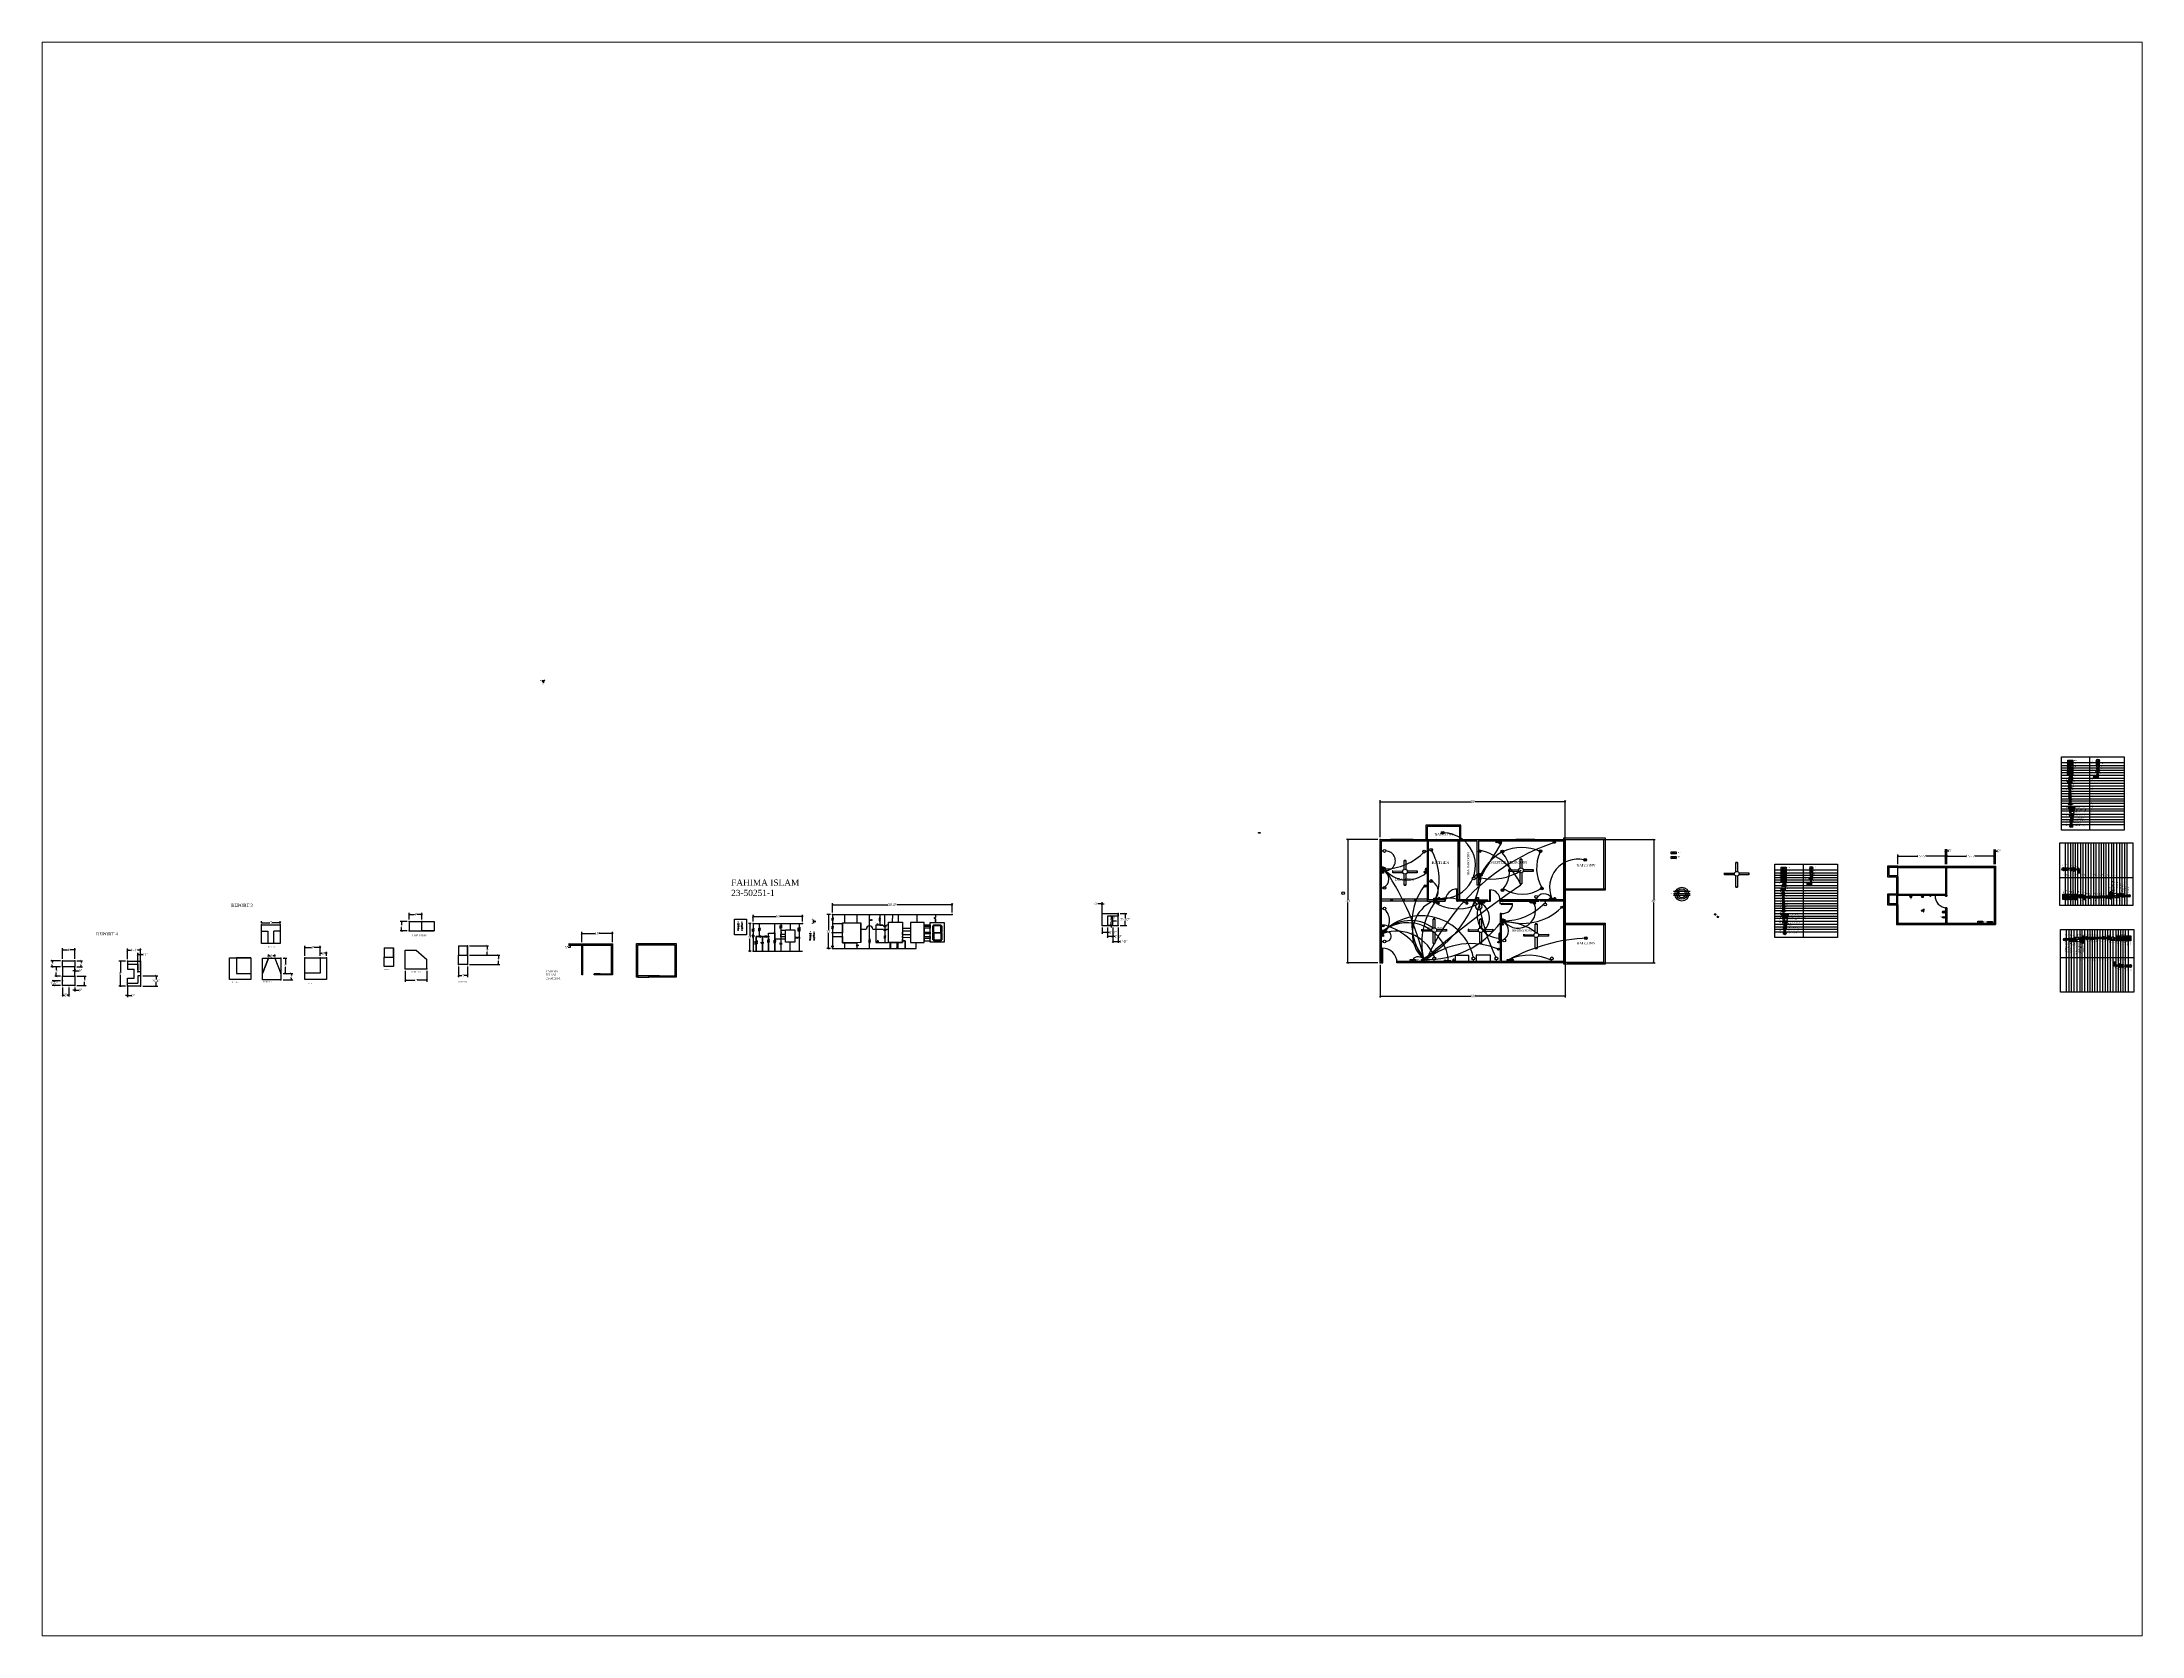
# Paper-space layout 'Layout2' of a CAD drawing. Header units: inches. Extents: x 26 to 231, y 20 to 176.
# The model-space entities are those that its viewports show. They can reach past a viewport. Long polylines and large blocks are cut down to what shows.
import ezdxf

# ---------------------------------------------------------------- set-up
doc = ezdxf.new("R2010")
doc.units = ezdxf.units.IN
for name, color, linetype in [('AC', 52, 'Continuous'), ('AS', 11, 'Continuous'), ('BP', 6, 'Continuous'), ('CL', 20, 'Continuous'), ('CS', 90, 'Continuous'), ('DJB', 130, 'Continuous'), ('Door', 201, 'Continuous'), ('E', 10, 'Continuous'), ('EMDB', 90, 'Continuous'), ('EXF', 184, 'Continuous'), ('FL', 10, 'Continuous'), ('GDL', 244, 'Continuous'), ('IS', 193, 'Continuous'), ('Layer1', 6, 'Continuous'), ('MDB', 1, 'Continuous'), ('MY ROOM', 131, 'Continuous'), ('PABX', 66, 'Continuous'), ('PB', 170, 'Continuous'), ('PS', 22, 'Continuous'), ('QB', 40, 'Continuous'), ('QS', 20, 'Continuous'), ('SB', 5, 'Continuous'), ('SDB', 14, 'Continuous'), ('tj', 106, 'Continuous'), ('TJB', 16, 'Continuous'), ('TL', 6, 'Continuous'), ('TS', 21, 'Continuous'), ('Wall', 2, 'Continuous'), ('Window', 90, 'Continuous'), ('WL', 130, 'Continuous')]:
    doc.layers.add(name, color=color, linetype=linetype)
doc.layers.add('Label', color=7, linetype='Continuous', plot=False)
doc.styles.get("Standard").update_dxf_attribs({"font": 'times.ttf'})
doc.dimstyles.new('ISO-25$0', dxfattribs={"dimtxt": 10, "dimasz": 8, "dimexe": 6, "dimexo": 8, "dimgap": 0.09, "dimtad": 0, "dimtih": 1, "dimtoh": 1, "dimdec": 0, "dimzin": 0, "dimlunit": 3, "dimtxsty": 'Standard', "dimblk": 'ARCHTICK', "dimcen": 5.09, "dimadec": 0, "dimazin": 0, "dimtfac": 1, "dimtdec": 0, "dimtmove": 0, "dimatfit": 3, "dimldrblk": 'ARCHTICK', "dimfxl": 1, "dimarcsym": 0})
pattern_1 = [(45, (5660.45422, 1407.8264), (-0.08838835, 0.08838835), [])]
pattern_2 = [(45, (6774.59353, 1824.63462), (-0.08838835, 0.08838835), [])]
pattern_3 = [(135, (7131.7482, 1248.16971), (-0.08838835, -0.08838835), [])]
pattern_4 = [(315, (7054.87695, 1517.70427), (0.08838835, 0.08838835), [])]

# ---------------------------------------------------------------- blocks, each defined once
blk = doc.blocks.new('_ArchTick')
at = {"color": 0, "linetype": 'ByBlock', "const_width": 0.15}
blk.add_lwpolyline([(-0.5, -0.5), (0.5, 0.5)], dxfattribs=at)
blk = doc.blocks.new('*D3')
at = {"color": 0, "lineweight": -2}
for p, q in [((532.9, 1375.4), (532.9, 1401.4)), ((532.9, 1395.4), (552.2, 1395.4)), ((580.9, 1395.4), (561.6, 1395.4)), ((580.9, 1375.4), (580.9, 1401.4))]:
    blk.add_line(p, q, dxfattribs=at)
at = {"layer": 'Label', "color": 0}
for p in [(580.9, 1395.4), (532.9, 1367.4), (580.9, 1367.4)]:
    blk.add_point(p, dxfattribs=at)
at = {"color": 0, "lineweight": -2, "xscale": 8, "yscale": 8, "zscale": 8, "rotation": 180}
blk.add_blockref('_ArchTick', (532.9, 1395.4), dxfattribs=at)
at = {"color": 0, "lineweight": -2, "xscale": 8, "yscale": 8, "zscale": 8}
blk.add_blockref('_ArchTick', (580.9, 1395.4), dxfattribs=at)
at = {"color": 0, "insert": (556.9, 1395.4), "char_height": 10, "attachment_point": 5}
blk.add_mtext("4'", dxfattribs=at)
blk = doc.blocks.new('*D4')
at = {"color": 0, "lineweight": -2}
for p, q in [((524.9, 1367.4), (497, 1367.4)), ((524.9, 1331.4), (497, 1331.4)), ((503, 1367.4), (503, 1354.6)), ((503, 1331.4), (503, 1344.2))]:
    blk.add_line(p, q, dxfattribs=at)
at = {"layer": 'Label', "color": 0}
for p in [(503, 1331.4), (532.9, 1367.4), (532.9, 1331.4)]:
    blk.add_point(p, dxfattribs=at)
at = {"color": 0, "lineweight": -2, "xscale": 8, "yscale": 8, "zscale": 8}
for p, rotation in [((503, 1367.4), 90), ((503, 1331.4), 270)]:
    blk.add_blockref('_ArchTick', p, dxfattribs=dict(at, rotation=rotation))
at = {"color": 0, "insert": (503, 1349.4), "char_height": 10, "attachment_point": 5}
blk.add_mtext("3'", dxfattribs=at)
blk = doc.blocks.new('*D5')
at = {"color": 0, "lineweight": -2}
for p, q in [((767.5, 1273.1), (841.2, 1273.1)), ((767.5, 1237.1), (841.2, 1237.1)), ((835.2, 1273.1), (835.2, 1260.3)), ((835.2, 1237.1), (835.2, 1249.9))]:
    blk.add_line(p, q, dxfattribs=at)
at = {"layer": 'Label', "color": 0}
for p in [(759.5, 1273.1), (759.5, 1237.1), (835.2, 1237.1)]:
    blk.add_point(p, dxfattribs=at)
at = {"color": 0, "lineweight": -2, "xscale": 8, "yscale": 8, "zscale": 8}
for p, rotation in [((835.2, 1273.1), 90), ((835.2, 1237.1), 270)]:
    blk.add_blockref('_ArchTick', p, dxfattribs=dict(at, rotation=rotation))
at = {"color": 0, "insert": (835.2, 1255.1), "char_height": 10, "attachment_point": 5}
blk.add_mtext("3'", dxfattribs=at)
blk = doc.blocks.new('*D6')
at = {"color": 0, "lineweight": -2}
for p, q in [((767.5, 1237.1), (885.1, 1237.1)), ((879.1, 1237.1), (879.1, 1224.3)), ((767.5, 1201.1), (885.1, 1201.1)), ((879.1, 1201.1), (879.1, 1213.9))]:
    blk.add_line(p, q, dxfattribs=at)
at = {"layer": 'Label', "color": 0}
for p in [(759.5, 1237.1), (759.5, 1201.1), (879.1, 1201.1)]:
    blk.add_point(p, dxfattribs=at)
at = {"color": 0, "lineweight": -2, "xscale": 8, "yscale": 8, "zscale": 8}
for p, rotation in [((879.1, 1237.1), 90), ((879.1, 1201.1), 270)]:
    blk.add_blockref('_ArchTick', p, dxfattribs=dict(at, rotation=rotation))
at = {"color": 0, "insert": (879.1, 1219.1), "char_height": 10, "attachment_point": 5}
blk.add_mtext("3'", dxfattribs=at)
blk = doc.blocks.new('*D7')
at = {"color": 0, "lineweight": -2}
for p, q in [((723.5, 1193.1), (723.5, 1151.9)), ((723.5, 1157.9), (737.1, 1157.9)), ((759.5, 1157.9), (746, 1157.9)), ((759.5, 1193.1), (759.5, 1151.9))]:
    blk.add_line(p, q, dxfattribs=at)
at = {"layer": 'Label', "color": 0}
for p in [(723.5, 1201.1), (759.5, 1201.1), (759.5, 1157.9)]:
    blk.add_point(p, dxfattribs=at)
at = {"color": 0, "lineweight": -2, "xscale": 8, "yscale": 8, "zscale": 8, "rotation": 180}
blk.add_blockref('_ArchTick', (723.5, 1157.9), dxfattribs=at)
at = {"color": 0, "lineweight": -2, "xscale": 8, "yscale": 8, "zscale": 8}
blk.add_blockref('_ArchTick', (759.5, 1157.9), dxfattribs=at)
at = {"color": 0, "insert": (741.5, 1157.9), "char_height": 10, "attachment_point": 5}
blk.add_mtext("3'", dxfattribs=at)
blk = doc.blocks.new('*D8')
at = {"color": 0, "lineweight": -2}
for p, q in [((517.2, 1175.9), (517.2, 1133.7)), ((601.2, 1175.9), (601.2, 1133.7)), ((517.2, 1139.7), (554.7, 1139.7)), ((601.2, 1139.7), (563.7, 1139.7))]:
    blk.add_line(p, q, dxfattribs=at)
at = {"layer": 'Label', "color": 0}
for p in [(517.2, 1183.9), (601.2, 1183.9), (601.2, 1139.7)]:
    blk.add_point(p, dxfattribs=at)
at = {"color": 0, "lineweight": -2, "xscale": 8, "yscale": 8, "zscale": 8, "rotation": 180}
blk.add_blockref('_ArchTick', (517.2, 1139.7), dxfattribs=at)
at = {"color": 0, "lineweight": -2, "xscale": 8, "yscale": 8, "zscale": 8}
blk.add_blockref('_ArchTick', (601.2, 1139.7), dxfattribs=at)
at = {"color": 0, "insert": (559.2, 1139.7), "char_height": 10, "attachment_point": 5}
blk.add_mtext("7'", dxfattribs=at)
blk = doc.blocks.new('*D9')
at = {"color": 0, "lineweight": -2}
for p, q in [((-1111.8, 1107.7), (-1111.8, 1114.3)), ((-1111.8, 1108.3), (-1080.3, 1108.3)), ((-1039.8, 1108.3), (-1071.3, 1108.3)), ((-1039.8, 1107.7), (-1039.8, 1114.3))]:
    blk.add_line(p, q, dxfattribs=at)
at = {"layer": 'Label', "color": 0}
for p in [(-1111.8, 1099.7), (-1039.8, 1108.3), (-1039.8, 1099.7)]:
    blk.add_point(p, dxfattribs=at)
at = {"color": 0, "lineweight": -2, "xscale": 8, "yscale": 8, "zscale": 8, "rotation": 180}
blk.add_blockref('_ArchTick', (-1111.8, 1108.3), dxfattribs=at)
at = {"color": 0, "lineweight": -2, "xscale": 8, "yscale": 8, "zscale": 8}
blk.add_blockref('_ArchTick', (-1039.8, 1108.3), dxfattribs=at)
at = {"color": 0, "insert": (-1075.8, 1108.3), "char_height": 10, "attachment_point": 5}
blk.add_mtext("6'", dxfattribs=at)
blk = doc.blocks.new('*D10')
at = {"color": 0, "lineweight": -2}
for p, q in [((-1084.7, 979), (-1084.7, 985.5)), ((-1060.7, 979), (-1060.7, 985.5)), ((-1084.7, 979.5), (-1077.3, 979.5)), ((-1060.7, 979.5), (-1068, 979.5))]:
    blk.add_line(p, q, dxfattribs=at)
at = {"layer": 'Label', "color": 0}
for p in [(-1084.7, 971), (-1060.7, 979.5), (-1060.7, 971)]:
    blk.add_point(p, dxfattribs=at)
at = {"color": 0, "lineweight": -2, "xscale": 8, "yscale": 8, "zscale": 8, "rotation": 180}
blk.add_blockref('_ArchTick', (-1084.7, 979.5), dxfattribs=at)
at = {"color": 0, "lineweight": -2, "xscale": 8, "yscale": 8, "zscale": 8}
blk.add_blockref('_ArchTick', (-1060.7, 979.5), dxfattribs=at)
at = {"color": 0, "insert": (-1072.7, 979.5), "char_height": 10, "attachment_point": 5}
blk.add_mtext("2'", dxfattribs=at)
blk = doc.blocks.new('*D11')
at = {"color": 0, "lineweight": -2}
for p, q in [((-1028.7, 971), (-1013.4, 971)), ((-1028.7, 911), (-1013.4, 911)), ((-1019.4, 971), (-1019.4, 946.2)), ((-1019.4, 911), (-1019.4, 935.9))]:
    blk.add_line(p, q, dxfattribs=at)
at = {"layer": 'Label', "color": 0}
for p in [(-1036.7, 971), (-1036.7, 911), (-1019.4, 911)]:
    blk.add_point(p, dxfattribs=at)
at = {"color": 0, "lineweight": -2, "xscale": 8, "yscale": 8, "zscale": 8}
for p, rotation in [((-1019.4, 971), 90), ((-1019.4, 911), 270)]:
    blk.add_blockref('_ArchTick', p, dxfattribs=dict(at, rotation=rotation))
at = {"color": 0, "insert": (-1019.4, 941), "char_height": 10, "attachment_point": 5}
blk.add_mtext("5'", dxfattribs=at)
blk = doc.blocks.new('*D12')
at = {"color": 0, "lineweight": -2}
for p, q in [((-1028.7, 911), (-990.1, 911)), ((-996.1, 911), (-996.1, 904.1)), ((-1028.7, 887), (-990.1, 887)), ((-996.1, 887), (-996.1, 894))]:
    blk.add_line(p, q, dxfattribs=at)
at = {"layer": 'Label', "color": 0}
for p in [(-1036.7, 911), (-1036.7, 887), (-996.1, 887)]:
    blk.add_point(p, dxfattribs=at)
at = {"color": 0, "lineweight": -2, "xscale": 8, "yscale": 8, "zscale": 8}
for p, rotation in [((-996.1, 911), 90), ((-996.1, 887), 270)]:
    blk.add_blockref('_ArchTick', p, dxfattribs=dict(at, rotation=rotation))
at = {"color": 0, "insert": (-996.1, 899), "char_height": 10, "attachment_point": 5}
blk.add_mtext("2'", dxfattribs=at)
blk = doc.blocks.new('*D13')
at = {"color": 0, "lineweight": -2}
for p, q in [((-943.6, 979.7), (-943.6, 1018.7)), ((-943.6, 1012.7), (-918, 1012.7)), ((-883.6, 1012.7), (-909.1, 1012.7)), ((-883.6, 979.7), (-883.6, 1018.7))]:
    blk.add_line(p, q, dxfattribs=at)
at = {"layer": 'Label', "color": 0}
for p in [(-883.6, 1012.7), (-943.6, 971.7), (-883.6, 971.7)]:
    blk.add_point(p, dxfattribs=at)
at = {"color": 0, "lineweight": -2, "xscale": 8, "yscale": 8, "zscale": 8, "rotation": 180}
blk.add_blockref('_ArchTick', (-943.6, 1012.7), dxfattribs=at)
at = {"color": 0, "lineweight": -2, "xscale": 8, "yscale": 8, "zscale": 8}
blk.add_blockref('_ArchTick', (-883.6, 1012.7), dxfattribs=at)
at = {"color": 0, "insert": (-913.6, 1012.7), "char_height": 10, "attachment_point": 5}
blk.add_mtext("5'", dxfattribs=at)
blk = doc.blocks.new('*D14')
at = {"color": 0, "lineweight": -2}
for p, q in [((-883.6, 979.7), (-883.6, 995.8)), ((-883.6, 989.8), (-876.2, 989.8)), ((-859.6, 989.8), (-866.9, 989.8)), ((-859.6, 979.7), (-859.6, 995.8))]:
    blk.add_line(p, q, dxfattribs=at)
at = {"layer": 'Label', "color": 0}
for p in [(-859.6, 989.8), (-883.6, 971.7), (-859.6, 971.7)]:
    blk.add_point(p, dxfattribs=at)
at = {"color": 0, "lineweight": -2, "xscale": 8, "yscale": 8, "zscale": 8, "rotation": 180}
blk.add_blockref('_ArchTick', (-883.6, 989.8), dxfattribs=at)
at = {"color": 0, "lineweight": -2, "xscale": 8, "yscale": 8, "zscale": 8}
blk.add_blockref('_ArchTick', (-859.6, 989.8), dxfattribs=at)
at = {"color": 0, "insert": (-871.6, 989.8), "char_height": 10, "attachment_point": 5}
blk.add_mtext("2'", dxfattribs=at)
blk = doc.blocks.new('*D16')
at = {"color": 0, "lineweight": -2}
for p, q in [((-815.1, 1223.1), (-815.1, 1263.5)), ((-815.1, 1257.5), (-795.8, 1257.5)), ((-767.1, 1257.5), (-786.5, 1257.5)), ((-767.1, 1223.1), (-767.1, 1263.5))]:
    blk.add_line(p, q, dxfattribs=at)
at = {"layer": 'Label', "color": 0}
for p in [(-767.1, 1257.5), (-815.1, 1215.1), (-767.1, 1215.1)]:
    blk.add_point(p, dxfattribs=at)
at = {"color": 0, "lineweight": -2, "xscale": 8, "yscale": 8, "zscale": 8, "rotation": 180}
blk.add_blockref('_ArchTick', (-815.1, 1257.5), dxfattribs=at)
at = {"color": 0, "lineweight": -2, "xscale": 8, "yscale": 8, "zscale": 8}
blk.add_blockref('_ArchTick', (-767.1, 1257.5), dxfattribs=at)
at = {"color": 0, "insert": (-791.1, 1257.5), "char_height": 10, "attachment_point": 5}
blk.add_mtext("4'", dxfattribs=at)
blk = doc.blocks.new('*D17')
at = {"color": 0, "lineweight": -2}
for p, q in [((-759.1, 1215.1), (-737.4, 1215.1)), ((-759.1, 1191.1), (-737.4, 1191.1)), ((-743.4, 1215.1), (-743.4, 1208.2)), ((-743.4, 1191.1), (-743.4, 1198.1))]:
    blk.add_line(p, q, dxfattribs=at)
at = {"layer": 'Label', "color": 0}
for p in [(-767.1, 1215.1), (-767.1, 1191.1), (-743.4, 1191.1)]:
    blk.add_point(p, dxfattribs=at)
at = {"color": 0, "lineweight": -2, "xscale": 8, "yscale": 8, "zscale": 8}
for p, rotation in [((-743.4, 1215.1), 90), ((-743.4, 1191.1), 270)]:
    blk.add_blockref('_ArchTick', p, dxfattribs=dict(at, rotation=rotation))
at = {"color": 0, "insert": (-743.4, 1203.1), "char_height": 10, "attachment_point": 5}
blk.add_mtext("2'", dxfattribs=at)
blk = doc.blocks.new('*D18')
at = {"color": 0, "lineweight": -2}
for p, q in [((1203.1, 1287.8), (1203.1, 1327.5)), ((1203.1, 1321.5), (1255.5, 1321.5)), ((1323.1, 1321.5), (1270.7, 1321.5)), ((1323.1, 1287.8), (1323.1, 1327.5))]:
    blk.add_line(p, q, dxfattribs=at)
at = {"layer": 'Label', "color": 0}
for p in [(1323.1, 1321.5), (1203.1, 1279.8), (1323.1, 1279.8)]:
    blk.add_point(p, dxfattribs=at)
at = {"color": 0, "lineweight": -2, "xscale": 8, "yscale": 8, "zscale": 8, "rotation": 180}
blk.add_blockref('_ArchTick', (1203.1, 1321.5), dxfattribs=at)
at = {"color": 0, "lineweight": -2, "xscale": 8, "yscale": 8, "zscale": 8}
blk.add_blockref('_ArchTick', (1323.1, 1321.5), dxfattribs=at)
at = {"color": 0, "insert": (1263.1, 1321.5), "char_height": 10, "attachment_point": 5}
blk.add_mtext("10'", dxfattribs=at)
blk = doc.blocks.new('*D19')
at = {"color": 0, "lineweight": -2}
for p, q in [((1158, 1266.8), (1150, 1266.8)), ((1200.1, 1279.8), (1152, 1279.8)), ((1200.1, 1274.8), (1152, 1274.8)), ((1158, 1279.8), (1158, 1274.8)), ((1158, 1274.8), (1158, 1266.8))]:
    blk.add_line(p, q, dxfattribs=at)
at = {"layer": 'Label', "color": 0}
for p in [(1158, 1274.8), (1208.1, 1279.8), (1208.1, 1274.8)]:
    blk.add_point(p, dxfattribs=at)
at = {"color": 0, "lineweight": -2, "xscale": 8, "yscale": 8, "zscale": 8}
for p, rotation in [((1158, 1279.8), 90), ((1158, 1274.8), 270)]:
    blk.add_blockref('_ArchTick', p, dxfattribs=dict(at, rotation=rotation))
at = {"color": 0, "insert": (1144.1, 1266.8), "char_height": 10, "attachment_point": 5}
blk.add_mtext('5"', dxfattribs=at)
blk = doc.blocks.new('A$C37475668')
for p, q in [((0, 96), (51, 96)), ((0, 96), (0, 85)), ((0, 96), (0, 65)), ((0, 85), (40, 85)), ((40, 85), (40, 55)), ((51, 96), (51, 55)), ((0, 65), (26, 65)), ((0, 0), (0, 31)), ((0, 31), (26, 31)), ((0, 0), (0, 11)), ((0, 11), (40, 11)), ((26, 31), (26, 65)), ((51, 55), (40, 55)), ((51, 40), (40, 40)), ((40, 40), (40, 11)), ((51, 55), (51, 40)), ((51, 40), (51, 0)), ((51, 0), (0, 0))]:
    blk.add_line(p, q)
blk = doc.blocks.new('*D27')
at = {"color": 0, "lineweight": -2}
for p, q in [((-562.6, 1220.9), (-562.6, 1262.3)), ((-562.6, 1256.3), (-550.8, 1256.3)), ((-511.6, 1256.3), (-523.4, 1256.3)), ((-511.6, 1220.9), (-511.6, 1262.3))]:
    blk.add_line(p, q, dxfattribs=at)
at = {"layer": 'Label', "color": 0}
for p in [(-562.6, 1256.3), (-562.6, 1212.9, 31), (-511.6, 1212.9, 31)]:
    blk.add_point(p, dxfattribs=at)
at = {"color": 0, "lineweight": -2, "xscale": 8, "yscale": 8, "zscale": 8, "rotation": 180}
blk.add_blockref('_ArchTick', (-562.6, 1256.3), dxfattribs=at)
at = {"color": 0, "lineweight": -2, "xscale": 8, "yscale": 8, "zscale": 8}
blk.add_blockref('_ArchTick', (-511.6, 1256.3), dxfattribs=at)
at = {"color": 0, "insert": (-537.1, 1256.3), "char_height": 10, "attachment_point": 5}
blk.add_mtext('4\'-3"', dxfattribs=at)
blk = doc.blocks.new('*D28')
at = {"color": 0, "lineweight": -2}
for p, q in [((-570.6, 1212.9), (-596.4, 1212.9)), ((-590.4, 1212.9), (-590.4, 1170)), ((-590.4, 1116.9), (-590.4, 1159.7)), ((-570.6, 1116.9), (-596.4, 1116.9))]:
    blk.add_line(p, q, dxfattribs=at)
at = {"layer": 'Label', "color": 0}
for p in [(-562.6, 1212.9), (-590.4, 1116.9), (-562.6, 1116.9)]:
    blk.add_point(p, dxfattribs=at)
at = {"color": 0, "lineweight": -2, "xscale": 8, "yscale": 8, "zscale": 8}
for p, rotation in [((-590.4, 1212.9), 90), ((-590.4, 1116.9), 270)]:
    blk.add_blockref('_ArchTick', p, dxfattribs=dict(at, rotation=rotation))
at = {"color": 0, "insert": (-590.4, 1164.9), "char_height": 10, "attachment_point": 5}
blk.add_mtext("8'", dxfattribs=at)
blk = doc.blocks.new('*D29')
at = {"color": 0, "lineweight": -2}
for p, q in [((-503.6, 1156.9), (-444.9, 1156.9)), ((-450.9, 1156.9), (-450.9, 1142)), ((-503.6, 1116.9), (-444.9, 1116.9)), ((-450.9, 1116.9), (-450.9, 1131.7))]:
    blk.add_line(p, q, dxfattribs=at)
at = {"layer": 'Label', "color": 0}
for p in [(-511.6, 1156.9, 31), (-511.6, 1116.9, 31), (-450.9, 1116.9)]:
    blk.add_point(p, dxfattribs=at)
at = {"color": 0, "lineweight": -2, "xscale": 8, "yscale": 8, "zscale": 8}
for p, rotation in [((-450.9, 1156.9), 90), ((-450.9, 1116.9), 270)]:
    blk.add_blockref('_ArchTick', p, dxfattribs=dict(at, rotation=rotation))
at = {"color": 0, "insert": (-450.9, 1136.9), "char_height": 10, "attachment_point": 5}
blk.add_mtext('3\'-4"', dxfattribs=at)
blk = doc.blocks.new('*D30')
at = {"color": 0, "lineweight": -2}
for p, q in [((-522.6, 1179.9), (-522.6, 1245.9)), ((-522.6, 1239.9), (-511.6, 1239.9)), ((-511.6, 1179.9), (-511.6, 1245.9)), ((-511.6, 1239.9), (-503.6, 1239.9))]:
    blk.add_line(p, q, dxfattribs=at)
at = {"layer": 'Label', "color": 0}
for p in [(-511.6, 1239.9), (-522.6, 1171.9, 31), (-511.6, 1171.9, 31)]:
    blk.add_point(p, dxfattribs=at)
at = {"color": 0, "lineweight": -2, "xscale": 8, "yscale": 8, "zscale": 8, "rotation": 180}
blk.add_blockref('_ArchTick', (-522.6, 1239.9), dxfattribs=at)
at = {"color": 0, "lineweight": -2, "xscale": 8, "yscale": 8, "zscale": 8}
blk.add_blockref('_ArchTick', (-511.6, 1239.9), dxfattribs=at)
at = {"color": 0, "insert": (-494.5, 1239.9), "char_height": 10, "attachment_point": 5}
blk.add_mtext('11"', dxfattribs=at)
blk = doc.blocks.new('*D31')
at = {"color": 0, "lineweight": -2}
for p, q in [((-562.6, 1079.8), (-570.6, 1079.8)), ((-562.6, 1119.9), (-562.6, 1073.8)), ((-562.6, 1119.9), (-562.6, 1073.8)), ((-562.6, 1079.8), (-546.6, 1079.8))]:
    blk.add_line(p, q, dxfattribs=at)
at = {"layer": 'Label', "color": 0}
for p in [(-562.6, 1127.9, 16), (-562.6, 1127.9), (-562.6, 1079.8)]:
    blk.add_point(p, dxfattribs=at)
at = {"color": 0, "lineweight": -2, "xscale": 8, "yscale": 8, "zscale": 8}
blk.add_blockref('_ArchTick', (-562.6, 1079.8), dxfattribs=at)
at = {"color": 0, "lineweight": -2, "xscale": 8, "yscale": 8, "zscale": 8, "rotation": 180}
blk.add_blockref('_ArchTick', (-562.6, 1079.8), dxfattribs=at)
at = {"color": 0, "insert": (-540.6, 1079.8), "char_height": 10, "attachment_point": 5}
blk.add_mtext('0"', dxfattribs=at)
blk = doc.blocks.new('*D32')
at = {"color": 0, "lineweight": -2}
for p, q in [((-823.1, 1215.1), (-861.2, 1215.1)), ((-823.1, 1191.1), (-861.2, 1191.1)), ((-855.2, 1215.1), (-855.2, 1208.2)), ((-855.2, 1191.1), (-855.2, 1198.1))]:
    blk.add_line(p, q, dxfattribs=at)
at = {"layer": 'Label', "color": 0}
for p in [(-855.2, 1191.1), (-815.1, 1215.1), (-815.1, 1191.1)]:
    blk.add_point(p, dxfattribs=at)
at = {"color": 0, "lineweight": -2, "xscale": 8, "yscale": 8, "zscale": 8}
for p, rotation in [((-855.2, 1215.1), 90), ((-855.2, 1191.1), 270)]:
    blk.add_blockref('_ArchTick', p, dxfattribs=dict(at, rotation=rotation))
at = {"color": 0, "insert": (-855.2, 1203.1), "char_height": 10, "attachment_point": 5}
blk.add_mtext("2'", dxfattribs=at)
blk = doc.blocks.new('*D33')
at = {"color": 0, "lineweight": -2}
for p, q in [((-823.1, 1191.1), (-845.8, 1191.1)), ((-823.1, 1155.1), (-845.8, 1155.1)), ((-839.8, 1191.1), (-839.8, 1178.3)), ((-839.8, 1155.1), (-839.8, 1168))]:
    blk.add_line(p, q, dxfattribs=at)
at = {"layer": 'Label', "color": 0}
for p in [(-839.8, 1155.1), (-815.1, 1191.1), (-815.1, 1155.1)]:
    blk.add_point(p, dxfattribs=at)
at = {"color": 0, "lineweight": -2, "xscale": 8, "yscale": 8, "zscale": 8}
for p, rotation in [((-839.8, 1191.1), 90), ((-839.8, 1155.1), 270)]:
    blk.add_blockref('_ArchTick', p, dxfattribs=dict(at, rotation=rotation))
at = {"color": 0, "insert": (-839.8, 1173.1), "char_height": 10, "attachment_point": 5}
blk.add_mtext("3'", dxfattribs=at)
blk = doc.blocks.new('*D34')
at = {"color": 0, "lineweight": -2}
for p, q in [((-815.1, 1111.1), (-815.1, 1075.6)), ((-815.1, 1081.6), (-807.8, 1081.6)), ((-791.1, 1081.6), (-798.5, 1081.6)), ((-791.1, 1111.1), (-791.1, 1075.6))]:
    blk.add_line(p, q, dxfattribs=at)
at = {"layer": 'Label', "color": 0}
for p in [(-815.1, 1119.1), (-791.1, 1119.1), (-791.1, 1081.6)]:
    blk.add_point(p, dxfattribs=at)
at = {"color": 0, "lineweight": -2, "xscale": 8, "yscale": 8, "zscale": 8, "rotation": 180}
blk.add_blockref('_ArchTick', (-815.1, 1081.6), dxfattribs=at)
at = {"color": 0, "lineweight": -2, "xscale": 8, "yscale": 8, "zscale": 8}
blk.add_blockref('_ArchTick', (-791.1, 1081.6), dxfattribs=at)
at = {"color": 0, "insert": (-803.1, 1081.6), "char_height": 10, "attachment_point": 5}
blk.add_mtext("2'", dxfattribs=at)
blk = doc.blocks.new('*D35')
at = {"color": 0, "lineweight": -2}
for p, q in [((-823.1, 1137.1), (-855.1, 1137.1)), ((-823.1, 1119.1), (-855.1, 1119.1)), ((-849.1, 1137.1), (-849.1, 1133.3)), ((-849.1, 1119.1), (-849.1, 1123))]:
    blk.add_line(p, q, dxfattribs=at)
at = {"layer": 'Label', "color": 0}
for p in [(-849.1, 1137.1), (-815.1, 1137.1), (-815.1, 1119.1)]:
    blk.add_point(p, dxfattribs=at)
at = {"color": 0, "lineweight": -2, "xscale": 8, "yscale": 8, "zscale": 8}
for p, rotation in [((-849.1, 1137.1), 90), ((-849.1, 1119.1), 270)]:
    blk.add_blockref('_ArchTick', p, dxfattribs=dict(at, rotation=rotation))
at = {"color": 0, "insert": (-849.1, 1128.1), "char_height": 10, "attachment_point": 5}
blk.add_mtext('1\'-6"', dxfattribs=at)
blk = doc.blocks.new('*D36')
at = {"color": 0, "lineweight": -2}
for p, q in [((-767.1, 1101.4), (-775.1, 1101.4)), ((-767.1, 1111.1), (-767.1, 1095.4)), ((-767.1, 1111.1), (-767.1, 1095.4)), ((-767.1, 1101.4), (-751.1, 1101.4))]:
    blk.add_line(p, q, dxfattribs=at)
at = {"layer": 'Label', "color": 0}
for p in [(-767.1, 1119.1, 24), (-767.1, 1119.1), (-767.1, 1101.4)]:
    blk.add_point(p, dxfattribs=at)
at = {"color": 0, "lineweight": -2, "xscale": 8, "yscale": 8, "zscale": 8}
blk.add_blockref('_ArchTick', (-767.1, 1101.4), dxfattribs=at)
at = {"color": 0, "lineweight": -2, "xscale": 8, "yscale": 8, "zscale": 8, "rotation": 180}
blk.add_blockref('_ArchTick', (-767.1, 1101.4), dxfattribs=at)
at = {"color": 0, "insert": (-745.1, 1101.4), "char_height": 10, "attachment_point": 5}
blk.add_mtext('0"', dxfattribs=at)
blk = doc.blocks.new('*D37')
at = {"color": 0, "lineweight": -2}
for p, q in [((-759.1, 1155.1), (-723.6, 1155.1)), ((-729.6, 1155.1), (-729.6, 1142.3)), ((-759.1, 1119.1), (-723.6, 1119.1)), ((-729.6, 1119.1), (-729.6, 1132))]:
    blk.add_line(p, q, dxfattribs=at)
at = {"layer": 'Label', "color": 0}
for p in [(-767.1, 1155.1, 24), (-767.1, 1119.1, 24), (-729.6, 1119.1)]:
    blk.add_point(p, dxfattribs=at)
at = {"color": 0, "lineweight": -2, "xscale": 8, "yscale": 8, "zscale": 8}
for p, rotation in [((-729.6, 1155.1), 90), ((-729.6, 1119.1), 270)]:
    blk.add_blockref('_ArchTick', p, dxfattribs=dict(at, rotation=rotation))
at = {"color": 0, "insert": (-729.6, 1137.1), "char_height": 10, "attachment_point": 5}
blk.add_mtext("3'", dxfattribs=at)
blk = doc.blocks.new('*D38')
at = {"color": 0, "lineweight": -2}
for p, q in [((-767.1, 1176.4), (-775.1, 1176.4)), ((-767.1, 1183.1), (-767.1, 1170.4)), ((-767.1, 1183.1), (-767.1, 1170.4)), ((-767.1, 1176.4), (-751.1, 1176.4))]:
    blk.add_line(p, q, dxfattribs=at)
at = {"layer": 'Label', "color": 0}
for p in [(-767.1, 1191.1, 24), (-767.1, 1191.1, 12), (-767.1, 1176.4)]:
    blk.add_point(p, dxfattribs=at)
at = {"color": 0, "lineweight": -2, "xscale": 8, "yscale": 8, "zscale": 8}
blk.add_blockref('_ArchTick', (-767.1, 1176.4), dxfattribs=at)
at = {"color": 0, "lineweight": -2, "xscale": 8, "yscale": 8, "zscale": 8, "rotation": 180}
blk.add_blockref('_ArchTick', (-767.1, 1176.4), dxfattribs=at)
at = {"color": 0, "insert": (-745.1, 1176.4), "char_height": 10, "attachment_point": 5}
blk.add_mtext('0"', dxfattribs=at)
blk = doc.blocks.new('C1')
blk.add_line((1804.2, 1354.3), (1806.2, 1354.3))
blk.add_arc((1805.2, 1353.1), 1, 31.9611, 148.0389)
blk = doc.blocks.new('C2')
for points in [[(1806.9, 1353), (1809.3, 1353)], [(1809.3, 1352.1), (1806.9, 1352.1)]]:
    blk.add_lwpolyline(points)
blk = doc.blocks.new('S1')
for p, q in [((1851.3, 1347.7), (1849.6, 1345.7)), ((1849.6, 1345.7), (1849.6, 1339.8)), ((1849.6, 1339.8), (1851.3, 1338.6)), ((1851.3, 1347.7), (1851.3, 1338.6))]:
    blk.add_line(p, q)
blk.add_lwpolyline([(1849.6, 1345.7), (1847.1, 1345.7), (1847.1, 1339.8), (1849.6, 1339.8)], close=True)
blk = doc.blocks.new('S')
h = blk.add_hatch(color=9)
h.paths.add_polyline_path([(1849.6, 1345.7), (1847.1, 1345.7), (1847.1, 1339.8), (1849.6, 1339.8)])
h.paths.add_polyline_path([(1851.3, 1347.7), (1849.6, 1345.7), (1849.6, 1339.8), (1851.3, 1338.6)])
blk.add_blockref('S1', (0, 0))
blk = doc.blocks.new('R1')
for p, q in [((1807.9, 1358.1), (1809.9, 1358.1)), ((1809.9, 1358.1), (1810.6, 1360)), ((1810.6, 1360), (1811.5, 1356.1)), ((1811.5, 1356.1), (1812.1, 1360.1)), ((1812.1, 1360.1), (1812.9, 1356.1)), ((1812.9, 1356.1), (1813.8, 1360.1)), ((1813.8, 1360.1), (1814.1, 1356.1)), ((1814.1, 1356.1), (1814.9, 1358.1)), ((1814.9, 1358.1), (1816.9, 1358.1))]:
    blk.add_line(p, q)
blk = doc.blocks.new('A$C0F2D73FF')
blk.add_blockref('R1', (-1807.9, -1356.1))
blk = doc.blocks.new('LED2')
for p, q in [((1828, 1336), (1822, 1336)), ((1828, 1337), (1829, 1338)), ((1828, 1337), (1829, 1338)), ((1828, 1337), (1828, 1334)), ((1828, 1334), (1831, 1332)), ((1829, 1338), (1831, 1339)), ((1829, 1338), (1829, 1338)), ((1831, 1339), (1831, 1341)), ((1831, 1332), (1831, 1330))]:
    blk.add_line(p, q)
blk.add_circle((1829, 1336), 4)
blk = doc.blocks.new('LED')
blk.add_hatch(color=0).paths.add_polyline_path([(1826.1, 1350.1), (1825.8, 1350.5), (1825.4, 1349.9)])
at = {"xscale": 0.5, "yscale": 0.5, "zscale": 0.5}
blk.add_blockref('LED2', (911.4, 681.3), dxfattribs=at)
blk = doc.blocks.new('K1')
for p, q in [((1807.9, 1339.4), (1809.9, 1339.4)), ((1809.9, 1339.4), (1811.2, 1340.9)), ((1809.9, 1339.4), (1809.9, 1340.4)), ((1809.9, 1340.4), (1809.9, 1339.4)), ((1809.9, 1339.4), (1811.2, 1337.8)), ((1809.9, 1339.4), (1809.9, 1338.4)), ((1811.2, 1340.9), (1811.2, 1337.8)), ((1811.2, 1339.4), (1813.1, 1339.4))]:
    blk.add_line(p, q)
blk = doc.blocks.new('KEY1')
blk.add_hatch(color=256).paths.add_polyline_path([(1817.1, 1339.4), (1818.7, 1338.1), (1820.2, 1339.4)])
at = {"rotation": 90}
blk.add_blockref('K1', (3158, -471.8), dxfattribs=at)
blk.add_blockref('K1', (3158, -471.8), dxfattribs=at)
blk = doc.blocks.new('KEY2')
blk.add_hatch(color=256).paths.add_polyline_path([(1811.2, 1340.9), (1809.9, 1339.4), (1811.2, 1337.8)])
blk.add_blockref('K1', (0, 0))
blk.add_blockref('K1', (0, 0))
blk = doc.blocks.new('A$C5D4C354A')
at = {"rotation": 270}
blk.add_blockref('A$C0F2D73FF', (0, 9), dxfattribs=at)
blk = doc.blocks.new('*D54')
at = {"color": 0, "lineweight": -2}
for p, q in [((1861.4, 1359.9), (1851.1, 1359.9)), ((1857.1, 1359.9), (1857.1, 1311.1)), ((1861.4, 1251.9), (1851.1, 1251.9)), ((1857.1, 1251.9), (1857.1, 1300.7))]:
    blk.add_line(p, q, dxfattribs=at)
at = {"layer": 'Label', "color": 0}
for p in [(1869.4, 1359.9), (1857.1, 1251.9), (1869.4, 1251.9)]:
    blk.add_point(p, dxfattribs=at)
at = {"color": 0, "lineweight": -2, "xscale": 8, "yscale": 8, "zscale": 8}
for p, rotation in [((1857.1, 1359.9), 90), ((1857.1, 1251.9), 270)]:
    blk.add_blockref('_ArchTick', p, dxfattribs=dict(at, rotation=rotation))
at = {"color": 0, "insert": (1857.1, 1305.9), "char_height": 10, "attachment_point": 5}
blk.add_mtext("9'", dxfattribs=at)
blk = doc.blocks.new('*D55')
at = {"color": 0, "lineweight": -2}
for p, q in [((1869.4, 1367.9), (1869.4, 1393.3)), ((2061.4, 1367.9), (2061.4, 1393.3)), ((1869.4, 1387.3), (1957.7, 1387.3)), ((2061.4, 1387.3), (1973, 1387.3))]:
    blk.add_line(p, q, dxfattribs=at)
at = {"layer": 'Label', "color": 0}
for p in [(1869.4, 1359.9), (2061.4, 1387.3), (2061.4, 1359.9)]:
    blk.add_point(p, dxfattribs=at)
at = {"color": 0, "lineweight": -2, "xscale": 8, "yscale": 8, "zscale": 8, "rotation": 180}
blk.add_blockref('_ArchTick', (1869.4, 1387.3), dxfattribs=at)
at = {"color": 0, "lineweight": -2, "xscale": 8, "yscale": 8, "zscale": 8}
blk.add_blockref('_ArchTick', (2061.4, 1387.3), dxfattribs=at)
at = {"color": 0, "insert": (1965.4, 1387.3), "char_height": 10, "attachment_point": 5}
blk.add_mtext("16'", dxfattribs=at)
blk = doc.blocks.new('LED1')
for p, q in [((1827, 1349), (1821, 1349)), ((1827, 1351), (1830, 1353)), ((1827, 1351), (1827, 1348)), ((1827, 1348), (1828, 1347)), ((1828, 1346), (1829, 1347)), ((1830, 1345), (1828, 1346)), ((1830, 1345), (1829, 1347)), ((1830, 1353), (1830, 1355)), ((1830, 1345), (1830, 1343))]:
    blk.add_line(p, q)
blk.add_circle((1828, 1349), 4)
blk = doc.blocks.new('LED3')
blk.add_hatch(color=256).paths.add_polyline_path([(1812.6, 1348.7), (1812, 1348), (1812.9, 1347.8)])
at = {"xscale": 0.5, "yscale": 0.5, "zscale": 0.5}
blk.add_blockref('LED1', (898.2, 675), dxfattribs=at)
blk = doc.blocks.new('A$C649411F1')
blk.add_hatch(color=256).paths.add_polyline_path([(0, 2, 1), (4, 2, 1)])
blk = doc.blocks.new('g1')
for points in [[(2097.4, 1376.4, 1), (2101.4, 1376.4, 1)], [(2097.4, 1359.4, 1), (2101.4, 1359.4, 1)]]:
    blk.add_hatch(color=256).paths.add_polyline_path(points)
at = {"lineweight": 50}
for p, q in [((2104.4, 1374), (2104.4, 1361.6)), ((2104.4, 1367.8), (2113.9, 1367.8))]:
    blk.add_line(p, q, dxfattribs=at)
blk.add_line((2104.4, 1361.6), (2104.4, 1367.8))
blk = doc.blocks.new('*D60')
at = {"color": 0, "lineweight": -2}
for p, q in [((2178.3, 1402.8), (2178.3, 1439)), ((2178.3, 1433), (2393.6, 1433)), ((2643.4, 1433), (2428, 1433)), ((2643.4, 1402.8), (2643.4, 1439))]:
    blk.add_line(p, q, dxfattribs=at)
at = {"layer": 'Label', "color": 0}
for p in [(2178.3, 1394.8), (2643.4, 1433), (2643.4, 1394.8)]:
    blk.add_point(p, dxfattribs=at)
at = {"color": 0, "lineweight": -2, "xscale": 8, "yscale": 8, "zscale": 8, "rotation": 180}
blk.add_blockref('_ArchTick', (2178.3, 1433), dxfattribs=at)
at = {"color": 0, "lineweight": -2, "xscale": 8, "yscale": 8, "zscale": 8}
blk.add_blockref('_ArchTick', (2643.4, 1433), dxfattribs=at)
at = {"color": 0, "insert": (2410.8, 1433), "char_height": 10, "attachment_point": 5}
blk.add_mtext('38\'-9"', dxfattribs=at)
blk = doc.blocks.new('*D61')
at = {"color": 0, "lineweight": -2}
for p, q in [((2170.3, 1394.8), (2156, 1394.8)), ((2162, 1394.8), (2162, 1333.9)), ((2162, 1262.8), (2162, 1323.7)), ((2170.3, 1262.8), (2156, 1262.8))]:
    blk.add_line(p, q, dxfattribs=at)
at = {"layer": 'Label', "color": 0}
for p in [(2178.3, 1394.8), (2162, 1262.8), (2178.3, 1262.8)]:
    blk.add_point(p, dxfattribs=at)
at = {"color": 0, "lineweight": -2, "xscale": 8, "yscale": 8, "zscale": 8}
for p, rotation in [((2162, 1394.8), 90), ((2162, 1262.8), 270)]:
    blk.add_blockref('_ArchTick', p, dxfattribs=dict(at, rotation=rotation))
at = {"color": 0, "insert": (2162, 1328.8), "char_height": 10, "attachment_point": 5}
blk.add_mtext("11'", dxfattribs=at)
blk = doc.blocks.new('*D62')
at = {"color": 0, "lineweight": -2}
for p, q in [((3226.1, 1344.7), (3226.1, 1319.9)), ((3226.1, 1325.9), (3247.1, 1325.9)), ((3247.1, 1344.7), (3247.1, 1319.9)), ((3247.1, 1325.9), (3255.1, 1325.9))]:
    blk.add_line(p, q, dxfattribs=at)
at = {"layer": 'Label', "color": 0}
for p in [(3226.1, 1352.7), (3247.1, 1352.7), (3247.1, 1325.9)]:
    blk.add_point(p, dxfattribs=at)
at = {"color": 0, "lineweight": -2, "xscale": 8, "yscale": 8, "zscale": 8, "rotation": 180}
blk.add_blockref('_ArchTick', (3226.1, 1325.9), dxfattribs=at)
at = {"color": 0, "lineweight": -2, "xscale": 8, "yscale": 8, "zscale": 8}
blk.add_blockref('_ArchTick', (3247.1, 1325.9), dxfattribs=at)
at = {"color": 0, "insert": (3268.1, 1325.9), "char_height": 10, "attachment_point": 5}
blk.add_mtext('1\'-9"', dxfattribs=at)
blk = doc.blocks.new('*D63')
at = {"color": 0, "lineweight": -2}
for p, q in [((3247.1, 1344.7), (3247.1, 1304.1)), ((3247.1, 1310.1), (3268.1, 1310.1)), ((3268.1, 1344.7), (3268.1, 1304.1)), ((3268.1, 1310.1), (3276.1, 1310.1))]:
    blk.add_line(p, q, dxfattribs=at)
at = {"layer": 'Label', "color": 0}
for p in [(3247.1, 1352.7), (3268.1, 1352.7), (3268.1, 1310.1)]:
    blk.add_point(p, dxfattribs=at)
at = {"color": 0, "lineweight": -2, "xscale": 8, "yscale": 8, "zscale": 8, "rotation": 180}
blk.add_blockref('_ArchTick', (3247.1, 1310.1), dxfattribs=at)
at = {"color": 0, "lineweight": -2, "xscale": 8, "yscale": 8, "zscale": 8}
blk.add_blockref('_ArchTick', (3268.1, 1310.1), dxfattribs=at)
at = {"color": 0, "insert": (3289.1, 1310.1), "char_height": 10, "attachment_point": 5}
blk.add_mtext('1\'-9"', dxfattribs=at)
blk = doc.blocks.new('*D64')
at = {"color": 0, "lineweight": -2}
for p, q in [((3268.1, 1344.7), (3268.1, 1284.5)), ((3289.1, 1344.7), (3289.1, 1284.5)), ((3268.1, 1290.5), (3289.1, 1290.5)), ((3289.1, 1290.5), (3297.1, 1290.5))]:
    blk.add_line(p, q, dxfattribs=at)
at = {"layer": 'Label', "color": 0}
for p in [(3268.1, 1352.7), (3289.1, 1352.7), (3289.1, 1290.5)]:
    blk.add_point(p, dxfattribs=at)
at = {"color": 0, "lineweight": -2, "xscale": 8, "yscale": 8, "zscale": 8, "rotation": 180}
blk.add_blockref('_ArchTick', (3268.1, 1290.5), dxfattribs=at)
at = {"color": 0, "lineweight": -2, "xscale": 8, "yscale": 8, "zscale": 8}
blk.add_blockref('_ArchTick', (3289.1, 1290.5), dxfattribs=at)
at = {"color": 0, "insert": (3310.1, 1290.5), "char_height": 10, "attachment_point": 5}
blk.add_mtext('1\'-9"', dxfattribs=at)
blk = doc.blocks.new('*D65')
at = {"color": 0, "lineweight": -2}
for p, q in [((3297.1, 1398.7), (3322.2, 1398.7)), ((3316.2, 1398.7), (3316.2, 1380.8)), ((3297.1, 1352.7), (3322.2, 1352.7)), ((3316.2, 1352.7), (3316.2, 1370.5))]:
    blk.add_line(p, q, dxfattribs=at)
at = {"layer": 'Label', "color": 0}
for p in [(3289.1, 1398.7), (3289.1, 1352.7), (3316.2, 1352.7)]:
    blk.add_point(p, dxfattribs=at)
at = {"color": 0, "lineweight": -2, "xscale": 8, "yscale": 8, "zscale": 8}
for p, rotation in [((3316.2, 1398.7), 90), ((3316.2, 1352.7), 270)]:
    blk.add_blockref('_ArchTick', p, dxfattribs=dict(at, rotation=rotation))
at = {"color": 0, "insert": (3316.2, 1375.7), "char_height": 10, "attachment_point": 5}
blk.add_mtext('3\'-10"', dxfattribs=at)
blk = doc.blocks.new('*D66')
at = {"color": 0, "lineweight": -2}
for p, q in [((3260.1, 1388.7), (3254.9, 1388.7)), ((3260.9, 1388.7), (3260.9, 1375.8)), ((3260.1, 1352.7), (3254.9, 1352.7)), ((3260.9, 1352.7), (3260.9, 1365.5))]:
    blk.add_line(p, q, dxfattribs=at)
at = {"layer": 'Label', "color": 0}
for p in [(3268.1, 1388.7), (3260.9, 1352.7), (3268.1, 1352.7)]:
    blk.add_point(p, dxfattribs=at)
at = {"color": 0, "lineweight": -2, "xscale": 8, "yscale": 8, "zscale": 8}
for p, rotation in [((3260.9, 1388.7), 90), ((3260.9, 1352.7), 270)]:
    blk.add_blockref('_ArchTick', p, dxfattribs=dict(at, rotation=rotation))
at = {"color": 0, "insert": (3260.9, 1370.7), "char_height": 10, "attachment_point": 5}
blk.add_mtext("3'", dxfattribs=at)
blk = doc.blocks.new('*D67')
at = {"color": 0, "lineweight": -2}
for p, q in [((3260.1, 1388.7), (3255.3, 1388.7)), ((3261.3, 1388.7), (3261.3, 1375.8)), ((3234.1, 1352.7), (3267.3, 1352.7)), ((3261.3, 1352.7), (3261.3, 1365.5))]:
    blk.add_line(p, q, dxfattribs=at)
at = {"layer": 'Label', "color": 0}
for p in [(3268.1, 1388.7), (3226.1, 1352.7), (3261.3, 1352.7)]:
    blk.add_point(p, dxfattribs=at)
at = {"color": 0, "lineweight": -2, "xscale": 8, "yscale": 8, "zscale": 8}
for p, rotation in [((3261.3, 1388.7), 90), ((3261.3, 1352.7), 270)]:
    blk.add_blockref('_ArchTick', p, dxfattribs=dict(at, rotation=rotation))
at = {"color": 0, "insert": (3261.3, 1370.7), "char_height": 10, "attachment_point": 5}
blk.add_mtext("3'", dxfattribs=at)
blk = doc.blocks.new('*D68')
at = {"color": 0, "lineweight": -2}
for p, q in [((3234.1, 1352.7), (3267.3, 1352.7)), ((3234.1, 1352.7), (3267.3, 1352.7)), ((3281.6, 1368.7), (3261.3, 1368.7)), ((3261.3, 1352.7), (3261.3, 1360.7)), ((3261.3, 1352.7), (3261.3, 1344.7))]:
    blk.add_line(p, q, dxfattribs=at)
at = {"layer": 'Label', "color": 0}
for p in [(3226.1, 1352.7), (3226.1, 1352.7, 19.3), (3261.3, 1352.7)]:
    blk.add_point(p, dxfattribs=at)
at = {"color": 0, "lineweight": -2, "xscale": 8, "yscale": 8, "zscale": 8}
for rotation in [90, 270]:
    blk.add_blockref('_ArchTick', (3261.3, 1352.7), dxfattribs=dict(at, rotation=rotation))
at = {"color": 0, "insert": (3275.3, 1384.7), "char_height": 10, "attachment_point": 5}
blk.add_mtext('0"', dxfattribs=at)
blk = doc.blocks.new('*D69')
at = {"color": 0, "lineweight": -2}
for p, q in [((3226.1, 1436.4), (3210.1, 1436.4)), ((3226.1, 1360.7), (3226.1, 1442.4)), ((3226.1, 1360.7), (3226.1, 1442.4)), ((3226.1, 1436.4), (3234.1, 1436.4))]:
    blk.add_line(p, q, dxfattribs=at)
at = {"layer": 'Label', "color": 0}
for p in [(3226.1, 1436.4), (3226.1, 1352.7, 48), (3226.1, 1352.7)]:
    blk.add_point(p, dxfattribs=at)
at = {"color": 0, "lineweight": -2, "xscale": 8, "yscale": 8, "zscale": 8, "rotation": 180}
blk.add_blockref('_ArchTick', (3226.1, 1436.4), dxfattribs=at)
at = {"color": 0, "lineweight": -2, "xscale": 8, "yscale": 8, "zscale": 8}
blk.add_blockref('_ArchTick', (3226.1, 1436.4), dxfattribs=at)
at = {"color": 0, "insert": (3204.1, 1436.4), "char_height": 10, "attachment_point": 5}
blk.add_mtext('0"', dxfattribs=at)
blk = doc.blocks.new('*D71')
at = {"color": 0, "lineweight": -2}
for p, q in [((4306.7, 1694.8), (4306.7, 1839.3)), ((4306.7, 1833.3), (4658.5, 1833.3)), ((5026.7, 1833.3), (4674.9, 1833.3)), ((5026.7, 1688.6), (5026.7, 1839.3))]:
    blk.add_line(p, q, dxfattribs=at)
at = {"layer": 'Label', "color": 0}
for p in [(5026.7, 1833.3), (4306.7, 1686.8), (5026.7, 1680.6)]:
    blk.add_point(p, dxfattribs=at)
at = {"color": 0, "lineweight": -2, "xscale": 8, "yscale": 8, "zscale": 8, "rotation": 180}
blk.add_blockref('_ArchTick', (4306.7, 1833.3), dxfattribs=at)
at = {"color": 0, "lineweight": -2, "xscale": 8, "yscale": 8, "zscale": 8}
blk.add_blockref('_ArchTick', (5026.7, 1833.3), dxfattribs=at)
at = {"color": 0, "insert": (4666.7, 1833.3), "char_height": 10, "attachment_point": 5}
blk.add_mtext("60'", dxfattribs=at)
blk = doc.blocks.new('*D72')
at = {"color": 0, "lineweight": -2}
for p, q in [((4298.7, 1686.8), (4176.2, 1686.8)), ((4182.2, 1686.8), (4182.2, 1451.9)), ((4182.2, 1206.8), (4182.2, 1441.6)), ((4298.7, 1206.8), (4176.2, 1206.8))]:
    blk.add_line(p, q, dxfattribs=at)
at = {"layer": 'Label', "color": 0}
for p in [(4306.7, 1686.8), (4182.2, 1206.8), (4306.7, 1206.8)]:
    blk.add_point(p, dxfattribs=at)
at = {"color": 0, "lineweight": -2, "xscale": 8, "yscale": 8, "zscale": 8}
for p, rotation in [((4182.2, 1686.8), 90), ((4182.2, 1206.8), 270)]:
    blk.add_blockref('_ArchTick', p, dxfattribs=dict(at, rotation=rotation))
at = {"color": 0, "insert": (4182.2, 1446.8), "char_height": 10, "attachment_point": 5}
blk.add_mtext("40'", dxfattribs=at)
blk = doc.blocks.new('*D73')
at = {"color": 0, "lineweight": -2}
for p, q in [((4306.7, 1198.8), (4306.7, 1071.7)), ((5026.7, 1198.8), (5026.7, 1071.7)), ((4306.7, 1077.7), (4660.5, 1077.7)), ((5026.7, 1077.7), (4676.8, 1077.7))]:
    blk.add_line(p, q, dxfattribs=at)
at = {"layer": 'Label', "color": 0}
for p in [(4306.7, 1206.8), (5026.7, 1206.8), (5026.7, 1077.7)]:
    blk.add_point(p, dxfattribs=at)
at = {"color": 0, "lineweight": -2, "xscale": 8, "yscale": 8, "zscale": 8, "rotation": 180}
blk.add_blockref('_ArchTick', (4306.7, 1077.7), dxfattribs=at)
at = {"color": 0, "lineweight": -2, "xscale": 8, "yscale": 8, "zscale": 8}
blk.add_blockref('_ArchTick', (5026.7, 1077.7), dxfattribs=at)
at = {"color": 0, "insert": (4668.7, 1077.7), "char_height": 10, "attachment_point": 5}
blk.add_mtext("60'", dxfattribs=at)
blk = doc.blocks.new('*D74')
at = {"color": 0, "lineweight": -2}
for p, q in [((5034.7, 1686.8), (5376.6, 1686.8)), ((5370.6, 1686.8), (5370.6, 1451.9)), ((5370.6, 1206.8), (5370.6, 1441.6)), ((5034.7, 1206.8), (5376.6, 1206.8))]:
    blk.add_line(p, q, dxfattribs=at)
at = {"layer": 'Label', "color": 0}
for p in [(5026.7, 1686.8), (5026.7, 1206.8), (5370.6, 1206.8)]:
    blk.add_point(p, dxfattribs=at)
at = {"color": 0, "lineweight": -2, "xscale": 8, "yscale": 8, "zscale": 8}
for p, rotation in [((5370.6, 1686.8), 90), ((5370.6, 1206.8), 270)]:
    blk.add_blockref('_ArchTick', p, dxfattribs=dict(at, rotation=rotation))
at = {"color": 0, "insert": (5370.6, 1446.8), "char_height": 10, "attachment_point": 5}
blk.add_mtext("40'", dxfattribs=at)
blk = doc.blocks.new('Fan')
blk.add_lwpolyline([(5645.9, 1556.8), (5645.5, 1556.8), (5645.5, 1553.5), (5645.9, 1553.5)], close=True)
for points in [[(5685.3, 1548.9), (5645.9, 1548.9), (5645.9, 1555.2), (5684.5, 1555.8)], [(5689.8, 1561.8), (5689.8, 1596.7), (5696.7, 1596.7), (5696.7, 1562.1)], [(5702.5, 1556.2), (5741.2, 1556.8), (5741.2, 1548.9), (5701.9, 1548.9)], [(5696.7, 1544.4), (5696.7, 1501), (5689.8, 1501), (5689.8, 1544.6)]]:
    blk.add_lwpolyline(points)
blk.add_circle((5693.6, 1553.2), 9.38)
for start, end in [(170.45581, 174.42219), (85.90882, 94.09118), (360, 9.53034), (265.90882, 274.09118)]:
    blk.add_arc((5693.2, 1548.9), 48, start, end)
blk = doc.blocks.new('PB')
for p, q in [((5607.4, 1395.2), (5612, 1393.9)), ((5612, 1395.2), (5607.4, 1393.9)), ((5607.4, 1393.9), (5607.4, 1395.2)), ((5607.4, 1395.2), (5608.1, 1395.2)), ((5607.4, 1394.6), (5612, 1394.6)), ((5608.1, 1395.2), (5608.1, 1393.9)), ((5608.1, 1393.9), (5608.9, 1393.9)), ((5608.9, 1393.9), (5608.9, 1395.2)), ((5608.9, 1395.2), (5609.7, 1395.2)), ((5609.3, 1395.2), (5609.3, 1398.7)), ((5609.7, 1395.2), (5609.7, 1393.9)), ((5609.7, 1393.9), (5610.4, 1393.9)), ((5610.2, 1398.7), (5610.2, 1395.2)), ((5610.4, 1393.9), (5610.4, 1395.2)), ((5610.4, 1395.2), (5611.2, 1395.2)), ((5611.2, 1395.2), (5611.2, 1393.9)), ((5611.2, 1393.9), (5611.2, 1394.1)), ((5612, 1393.9), (5612, 1395.2))]:
    blk.add_line(p, q)
blk.add_lwpolyline([(5607.4, 1395.2), (5612, 1395.2), (5612, 1393.9), (5607.4, 1393.9)], close=True)
blk.add_circle((5609.7, 1396.5), 1.28)
at = {"insert": (5609.1, 1399.6), "char_height": 1, "width": 2.257, "attachment_point": 1}
blk.add_mtext('PB', dxfattribs=at)
blk = doc.blocks.new('AC')
for p, q in [((5447.6, 1486.1), (5512.7, 1486.1)), ((5447.6, 1477), (5512.7, 1477)), ((5512.7, 1468.1), (5448.1, 1468.1))]:
    blk.add_line(p, q)
for centre, radius in [((5480.4, 1474.1), 26.9), ((5480.4, 1474.1), 26.9), ((5480.4, 1474.1), 26.9), ((5480.4, 1474.1), 20.2), ((5480.4, 1474.1), 13.9), ((5480.5, 1474), 13.8)]:
    blk.add_circle(centre, radius)
at = {"insert": (5437.9, 1478.3), "char_height": 2.5, "width": 21.974, "attachment_point": 1}
blk.add_mtext('AC', dxfattribs=at)
blk = doc.blocks.new('CF')
for p, q in [((6029.8, 1827.8), (6029.8, 1827.8)), ((6033.3, 1828.7), (6030.1, 1829.2)), ((6033.3, 1827.9), (6030.3, 1827.8)), ((6033.3, 1828.7), (6033.3, 1827.9)), ((6037.9, 1826.5), (6037.4, 1826.1)), ((6037.4, 1826.1), (6039, 1823.6)), ((6037.7, 1830.3), (6039.9, 1833.6)), ((6037.7, 1830.3), (6038.2, 1829.9)), ((6037.9, 1826.5), (6039.8, 1824.4)), ((6038.2, 1829.9), (6041, 1832.9))]:
    blk.add_line(p, q)
for radius in [3.04, 1.43, 0.523]:
    blk.add_circle((6036, 1828.3), radius)
for centre, radius, start, end in [((6030.1, 1828.5), 0.723, 70.01496, 290.26968), ((6039.6, 1823.9), 0.604, 205.90295, 67.27429), ((6040.4, 1833.2), 0.633, 316.82915, 156.56514)]:
    blk.add_arc(centre, radius, start, end)
at = {"insert": (6043.2, 1831.1), "char_height": 3, "width": 24.206, "attachment_point": 1}
blk.add_mtext('{\\fTimes New Roman|b0|i0|c0|p18;CF}', dxfattribs=at)
blk = doc.blocks.new('*D79')
at = {"layer": 'Defpoints', "color": 0}
for p in [(6319.8, 1582.9), (6504.8, 1621.6), (6504.8, 1582.9)]:
    blk.add_point(p, dxfattribs=at)
at = {"layer": 'Door', "color": 0, "lineweight": -2}
for p, q in [((6319.8, 1590.9), (6319.8, 1627.6)), ((6319.8, 1621.6), (6395.7, 1621.6)), ((6504.8, 1621.6), (6428.9, 1621.6)), ((6504.8, 1590.9), (6504.8, 1627.6))]:
    blk.add_line(p, q, dxfattribs=at)
at = {"layer": 'Door', "color": 0, "lineweight": -2, "xscale": 8, "yscale": 8, "zscale": 8, "rotation": 180}
blk.add_blockref('_ArchTick', (6319.8, 1621.6), dxfattribs=at)
at = {"layer": 'Door', "color": 0, "lineweight": -2, "xscale": 8, "yscale": 8, "zscale": 8}
blk.add_blockref('_ArchTick', (6504.8, 1621.6), dxfattribs=at)
at = {"layer": 'Door', "color": 0, "insert": (6412.3, 1621.6), "char_height": 10, "attachment_point": 5}
blk.add_mtext('15\'-5"', dxfattribs=at)
blk = doc.blocks.new('*D80')
at = {"layer": 'Defpoints', "color": 0}
for p in [(6509.8, 1642.7), (6504.8, 1582.9), (6509.8, 1582.9)]:
    blk.add_point(p, dxfattribs=at)
at = {"layer": 'Door', "color": 0, "lineweight": -2}
for p, q in [((6504.8, 1590.9), (6504.8, 1648.7)), ((6504.8, 1642.7), (6509.8, 1642.7)), ((6509.8, 1590.9), (6509.8, 1648.7)), ((6509.8, 1642.7), (6517.8, 1642.7))]:
    blk.add_line(p, q, dxfattribs=at)
at = {"layer": 'Door', "color": 0, "lineweight": -2, "xscale": 8, "yscale": 8, "zscale": 8, "rotation": 180}
blk.add_blockref('_ArchTick', (6504.8, 1642.7), dxfattribs=at)
at = {"layer": 'Door', "color": 0, "lineweight": -2, "xscale": 8, "yscale": 8, "zscale": 8}
blk.add_blockref('_ArchTick', (6509.8, 1642.7), dxfattribs=at)
at = {"layer": 'Door', "color": 0, "insert": (6523.8, 1642.7), "char_height": 10, "attachment_point": 5}
blk.add_mtext('5"', dxfattribs=at)
blk = doc.blocks.new('*D81')
at = {"layer": 'Defpoints', "color": 0}
for p in [(6509.8, 1582.9), (6694.8, 1621.6), (6694.8, 1582.9)]:
    blk.add_point(p, dxfattribs=at)
at = {"layer": 'Door', "color": 0, "lineweight": -2}
for p, q in [((6509.8, 1590.9), (6509.8, 1627.6)), ((6509.8, 1621.6), (6585.7, 1621.6)), ((6694.8, 1621.6), (6618.9, 1621.6)), ((6694.8, 1590.9), (6694.8, 1627.6))]:
    blk.add_line(p, q, dxfattribs=at)
at = {"layer": 'Door', "color": 0, "lineweight": -2, "xscale": 8, "yscale": 8, "zscale": 8, "rotation": 180}
blk.add_blockref('_ArchTick', (6509.8, 1621.6), dxfattribs=at)
at = {"layer": 'Door', "color": 0, "lineweight": -2, "xscale": 8, "yscale": 8, "zscale": 8}
blk.add_blockref('_ArchTick', (6694.8, 1621.6), dxfattribs=at)
at = {"layer": 'Door', "color": 0, "insert": (6602.3, 1621.6), "char_height": 10, "attachment_point": 5}
blk.add_mtext('15\'-5"', dxfattribs=at)
blk = doc.blocks.new('*D82')
at = {"layer": 'Defpoints', "color": 0}
for p in [(6699.8, 1641.3), (6694.8, 1582.9), (6699.8, 1582.9)]:
    blk.add_point(p, dxfattribs=at)
at = {"layer": 'Door', "color": 0, "lineweight": -2}
for p, q in [((6694.8, 1590.9), (6694.8, 1647.3)), ((6694.8, 1641.3), (6699.8, 1641.3)), ((6699.8, 1590.9), (6699.8, 1647.3)), ((6699.8, 1641.3), (6707.8, 1641.3))]:
    blk.add_line(p, q, dxfattribs=at)
at = {"layer": 'Door', "color": 0, "lineweight": -2, "xscale": 8, "yscale": 8, "zscale": 8, "rotation": 180}
blk.add_blockref('_ArchTick', (6694.8, 1641.3), dxfattribs=at)
at = {"layer": 'Door', "color": 0, "lineweight": -2, "xscale": 8, "yscale": 8, "zscale": 8}
blk.add_blockref('_ArchTick', (6699.8, 1641.3), dxfattribs=at)
at = {"layer": 'Door', "color": 0, "insert": (6713.8, 1641.3), "char_height": 10, "attachment_point": 5}
blk.add_mtext('5"', dxfattribs=at)
blk = doc.blocks.new('A$C789C0C20')
for p, q in [((-826.5, -348.1), (-802.5, -348.1)), ((-826.5, -372.1), (-826.5, -348.1)), ((-826.5, -396.1), (-826.5, -372.1)), ((-826.5, -372.1), (-802.5, -372.1)), ((-826.5, -420.1), (-826.5, -396.1)), ((-802.5, -348.1), (-778.5, -348.1)), ((-802.5, -372.1), (-802.5, -420.1)), ((-778.5, -348.1), (-754.5, -348.1)), ((-754.5, -372.1), (-778.5, -372.1)), ((-778.5, -420.1), (-778.5, -372.1)), ((-754.5, -348.1), (-754.5, -372.1)), ((-754.5, -372.1), (-754.5, -396.1)), ((-754.5, -396.1), (-754.5, -420.1)), ((-952, -536.4), (-952, -476.4)), ((-952, -476.4), (-928, -476.4)), ((-928, -476.4), (-868, -476.4)), ((-868, -476.4), (-924.3, -476.4)), ((-924.3, -476.4), (-924.3, -536.4)), ((-868, -476.4), (-868, -536.4)), ((-802.5, -420.1), (-826.5, -420.1)), ((-823.4, -476.8), (-799.4, -476.8)), ((-823.4, -536.8), (-823.4, -476.8)), ((-799.4, -476.8), (-823.4, -536.8)), ((-823.4, -536.8), (-799.4, -476.8)), ((-778.5, -420.1), (-802.5, -420.1)), ((-799.4, -476.8), (-775.4, -476.8)), ((-799.4, -476.8), (-775.4, -476.8)), ((-754.5, -420.1), (-778.5, -420.1)), ((-775.4, -476.8), (-751.4, -476.8)), ((-775.4, -476.8), (-751.4, -536.8)), ((-751.4, -476.8), (-751.4, -536.8)), ((-658.3, -476.1), (-598.3, -476.1)), ((-658.3, -536.1), (-658.3, -476.1)), ((-658.3, -476.1), (-598.3, -476.1)), ((-598.3, -476.1), (-574.3, -476.1)), ((-598.3, -476.1), (-598.3, -536.1)), ((-574.3, -476.1), (-574.3, -536.1)), ((-952, -560.4), (-952, -536.4)), ((-892, -560.4), (-952, -560.4)), ((-924.3, -536.4), (-868, -536.4)), ((-868, -560.4), (-892, -560.4)), ((-868, -536.4), (-868, -560.4)), ((-868, -536.4), (-868, -536.4)), ((-823.4, -560.8), (-823.4, -536.8)), ((-799.4, -560.8), (-823.4, -560.8)), ((-775.4, -560.8), (-799.4, -560.8)), ((-751.4, -560.8), (-775.4, -560.8)), ((-751.4, -536.8), (-751.4, -560.8)), ((-658.3, -560.1), (-658.3, -536.1)), ((-598.3, -536.1), (-658.3, -536.1)), ((-598.3, -560.1), (-658.3, -560.1)), ((-574.3, -560.1), (-598.3, -560.1)), ((-574.3, -536.1), (-574.3, -560.1))]:
    blk.add_line(p, q)
at = {"attachment_point": 1}
for s, insert, char_height, width in [('TOP VIEW', (-803.1, -431.3), 4, 60.94), ('LEFT VIEW', (-947.9, -568.2), 4, 94.198), ('FRONT VIEW', (-821.6, -567), 4, 69.135), ('RIGHT VIEW', (-653.5, -575.1), 2.5, 82.855)]:
    blk.add_mtext(s, dxfattribs=dict(at, insert=insert, char_height=char_height, width=width))
for base, p1, p2, picture, middle in [((-754.5, -339.5), (-826.5, -348.1), (-754.5, -348.1), '*D9', (-790.5, -339.5)), ((-775.4, -468.4), (-799.4, -476.8), (-775.4, -476.8), '*D10', (-787.4, -468.4)), ((-598.3, -435.2), (-658.3, -476.1), (-598.3, -476.1), '*D13', (-628.3, -435.2)), ((-574.3, -458.1), (-598.3, -476.1), (-574.3, -476.1), '*D14', (-586.3, -458.1))]:
    dim = blk.add_linear_dim(base=base, p1=p1, p2=p2, dimstyle='ISO-25$0')
    dim.commit()
    dim.dimension.update_dxf_attribs({"geometry": picture, "text_midpoint": middle, "insert": (285.3, -1447.9)})
for base, p1, p2, picture, middle in [((-734.1, -536.8), (-751.4, -476.8), (-751.4, -536.8), '*D11', (-734.1, -506.8)), ((-710.8, -560.8), (-751.4, -536.8), (-751.4, -560.8), '*D12', (-710.8, -548.8))]:
    dim = blk.add_linear_dim(base=base, p1=p1, p2=p2, angle=90, dimstyle='ISO-25$0')
    dim.commit()
    dim.dimension.update_dxf_attribs({"geometry": picture, "text_midpoint": middle, "insert": (285.3, -1447.9)})

msp = doc.modelspace()

# ---------------------------------------------------------------- hatches: boundary and pattern name
for color, points in [(256, [(2224.1, 1394.4, 1), (2228.1, 1394.4, 1)]), (256, [(2272.1, 1394, 1), (2276.1, 1394, 1)]), (256, [(2322.3, 1392.5, 1), (2326.3, 1392.5, 1)]), (256, [(2359.3, 1392.5, 1), (2363.3, 1392.5, 1)]), (256, [(2379.8, 1392.3, 1), (2383.8, 1392.3, 1)]), (256, [(2408.8, 1393, 1), (2412.8, 1393, 1)]), (256, [(2432.3, 1392.8, 1), (2436.3, 1392.8, 1)]), (256, [(2578.6, 1393, 1), (2582.6, 1393, 1)]), (256, [(2639.5, 1393, 1), (2643.5, 1393, 1)]), (256, [(1824.6, 1341.7, 1), (1828.6, 1341.7, 1)]), (0, [(1929, 1308.8), (1928.4, 1308.2), (1929.3, 1307.9)]), (256, [(1975.4, 1308, 1), (1979.4, 1308, 1)]), (256, [(1975.6, 1317.7, 1), (1979.6, 1317.7, 1)]), (256, [(2176.4, 1359.6, 1), (2180.4, 1359.6, 1)]), (256, [(2176.4, 1309, 1), (2180.4, 1309, 1)]), (256, [(2176.9, 1324.3, 1), (2180.9, 1324.3, 1)]), (256, [(2320.3, 1377.2, 1), (2324.3, 1377.2, 1)]), (256, [(2320.4, 1369.7, 1), (2324.4, 1369.7, 1)]), (256, [(2348.2, 1353.5, 1), (2352.2, 1353.5, 1)]), (256, [(2354.7, 1353.7, 1), (2358.7, 1353.7, 1)]), (256, [(2359.9, 1353.3, 1), (2363.9, 1353.3, 1)]), (256, [(2576.6, 1383.5, 1), (2580.6, 1383.5, 1)]), (256, [(2577, 1377.9, 1), (2581, 1377.9, 1)]), (256, [(1951.3, 1300.5, 1), (1955.3, 1300.5, 1)]), (256, [(2104.7, 1304, 1), (2108.7, 1304, 1)]), (256, [(2224.2, 1262.4, 1), (2228.2, 1262.4, 1)]), (256, [(2272.1, 1263.2, 1), (2276.1, 1263.2, 1)]), (256, [(2348.8, 1286.3, 1), (2352.8, 1286.3, 1)]), (256, [(2355.9, 1286.6, 1), (2359.9, 1286.6, 1)]), (256, [(2380, 1288.5, 1), (2384, 1288.5, 1)]), (256, [(2398.6, 1264.8, 1), (2402.6, 1264.8, 1)]), (256, [(2402.7, 1264.8, 1), (2406.7, 1264.8, 1)]), (256, [(2425.2, 1264.8, 1), (2429.2, 1264.8, 1)]), (256, [(2430.9, 1264.8, 1), (2434.9, 1264.8, 1)]), (256, [(2458.7, 1264.8, 1), (2462.7, 1264.8, 1)])]:
    msp.add_hatch(color=color).paths.add_polyline_path(points)
at = {"layer": 'BP'}
h = msp.add_hatch(color=256, dxfattribs=at)
h.paths.add_polyline_path([(7098.3, 1936.2), (7081.6, 1936.2), (7081.6, 1927.2), (7098.3, 1927.2)])
h.paths.add_polyline_path([(7082, 1935.8), (7097.9, 1935.8), (7097.9, 1927.6), (7082, 1927.6)], flags=16)
h = msp.add_hatch(dxfattribs=at)
h.set_pattern_fill('HONEY', color=256, scale=12.907929, style=0)
h.set_pattern_definition([(0, (3098.372, 590.7272), (2.4202367, 1.3973243), [1.6134911, -3.2269823]), (120, (3098.372, 590.7272), (-2.4202367, 1.39732432), [1.6134911, -3.2269823]), (60, (3098.372, 590.7272), (5e-09, 2.79464864), [-3.2269823, 1.6134911])])
h.paths.add_polyline_path([(7097.9, 1935.8), (7082, 1935.8), (7082, 1927.6), (7097.9, 1927.6)])
h = msp.add_hatch(color=256, dxfattribs=at)
h.paths.add_polyline_path([(7029.2, 1555.1), (7029.2, 1571.9), (7020.2, 1571.9), (7020.2, 1555.1)])
h.paths.add_polyline_path([(7028.8, 1555.5), (7028.8, 1571.5), (7020.6, 1571.5), (7020.6, 1555.5)], flags=16)
h = msp.add_hatch(dxfattribs=at)
h.set_pattern_fill('HONEY', color=256, scale=12.907929, angle=90, style=0)
h.set_pattern_definition([(90, (8365.6556, -2428.0518), (-1.3973243, 2.4202367), [1.6134911, -3.2269823]), (210, (8365.6556, -2428.0518), (-1.39732432, -2.4202367), [1.6134911, -3.2269823]), (150, (8365.6556, -2428.0518), (-2.79464864, 5e-09), [-3.2269823, 1.6134911])])
h.paths.add_polyline_path([(7020.6, 1571.5), (7020.6, 1555.5), (7028.8, 1555.5), (7028.8, 1571.5)])
h = msp.add_hatch(color=256, dxfattribs=at)
h.paths.add_polyline_path([(5967.4, 1510.4), (5984.2, 1510.4), (5984.2, 1519.4), (5967.4, 1519.4)])
h.paths.add_polyline_path([(5967.8, 1510.8), (5983.8, 1510.8), (5983.8, 1519), (5967.8, 1519)], flags=16)
h = msp.add_hatch(dxfattribs=at)
h.set_pattern_fill('HONEY', color=256, scale=12.907929, style=0)
h.set_pattern_definition([(0, (1984.2327, 173.919), (2.4202367, 1.3973243), [1.6134911, -3.2269823]), (120, (1984.2327, 173.919), (-2.4202367, 1.39732432), [1.6134911, -3.2269823]), (60, (1984.2327, 173.919), (5e-09, 2.79464864), [-3.2269823, 1.6134911])])
h.paths.add_polyline_path([(5983.8, 1519), (5967.8, 1519), (5967.8, 1510.8), (5983.8, 1510.8)])
h = msp.add_hatch(color=256, dxfattribs=at)
h.paths.add_polyline_path([(7157.4, 1210.7), (7157.4, 1194), (7166.4, 1194), (7166.4, 1210.7)])
h.paths.add_polyline_path([(7157.8, 1210.3), (7157.8, 1194.4), (7166, 1194.4), (7166, 1210.3)], flags=16)
h = msp.add_hatch(dxfattribs=at)
h.set_pattern_fill('HONEY', color=256, scale=12.907929, angle=-90, style=0)
h.set_pattern_definition([(270, (5820.9696, 5193.9258), (1.3973243, -2.4202367), [1.6134911, -3.2269823]), (30, (5820.9696, 5193.9258), (1.39732432, 2.4202367), [1.6134911, -3.2269823]), (330, (5820.9696, 5193.9258), (2.79464864, -5e-09), [-3.2269823, 1.6134911])])
h.paths.add_polyline_path([(7166, 1194.4), (7166, 1210.3), (7157.8, 1210.3), (7157.8, 1194.4)])
at = {"layer": 'CL'}
h = msp.add_hatch(color=256, dxfattribs=at)
h.paths.add_polyline_path([(4553.4, 1712.3, 1), (4547.2, 1712.3, 1)])
h.paths.add_polyline_path([(4552.8, 1712.3, 1), (4547.8, 1712.3, 1)], flags=16)
h = msp.add_hatch(color=256, dxfattribs=at)
h.paths.add_polyline_path([(6991, 1738.5, 1), (6997.3, 1738.5, 1)])
h.paths.add_polyline_path([(6996.7, 1738.5, -1), (6991.6, 1738.5, -1)], flags=16)
h = msp.add_hatch(color=256, dxfattribs=at)
h.paths.add_polyline_path([(4785.5, 1639.2, 1), (4779.2, 1639.2, 1)])
h.paths.add_polyline_path([(4784.9, 1639.2, 1), (4779.8, 1639.2, 1)], flags=16)
h = msp.add_hatch(color=256, dxfattribs=at)
h.paths.add_polyline_path([(4927.1, 1640.6, 1), (4933.4, 1640.6, 1)])
h.paths.add_polyline_path([(4932.8, 1640.6, -1), (4927.7, 1640.6, -1)], flags=16)
h = msp.add_hatch(color=256, dxfattribs=at)
h.paths.add_polyline_path([(5107.2, 1607.1, 1), (5100.9, 1607.1, 1)])
h.paths.add_polyline_path([(5106.6, 1607.1, 1), (5101.5, 1607.1, 1)], flags=16)
h = msp.add_hatch(color=256, dxfattribs=at)
h.paths.add_polyline_path([(4785.8, 1489.6, 1), (4779.6, 1489.6, 1)])
h.paths.add_polyline_path([(4785.2, 1489.6, 1), (4780.2, 1489.6, 1)], flags=16)
h = msp.add_hatch(color=256, dxfattribs=at)
h.paths.add_polyline_path([(4938.9, 1496.4, 1), (4932.7, 1496.4, 1)])
h.paths.add_polyline_path([(4938.3, 1496.4, 1), (4933.3, 1496.4, 1)], flags=16)
h = msp.add_hatch(color=256, dxfattribs=at)
h.paths.add_polyline_path([(7221.1, 1467.7, 1), (7214.8, 1467.7, 1)])
h.paths.add_polyline_path([(7220.5, 1467.7, 1), (7215.4, 1467.7, 1)], flags=16)
h = msp.add_hatch(color=256, dxfattribs=at)
h.paths.add_polyline_path([(5883.2, 1321.7, 1), (5876.9, 1321.7, 1)])
h.paths.add_polyline_path([(5882.6, 1321.7, 1), (5877.5, 1321.7, 1)], flags=16)
h = msp.add_hatch(color=256, dxfattribs=at)
h.paths.add_polyline_path([(5104.1, 1302.6, 1), (5110.4, 1302.6, 1)])
h.paths.add_polyline_path([(5109.8, 1302.6, -1), (5104.7, 1302.6, -1)], flags=16)
h = msp.add_hatch(color=256, dxfattribs=at)
h.paths.add_polyline_path([(6971.9, 1298.1, 1), (6965.6, 1298.1, 1)])
h.paths.add_polyline_path([(6971.3, 1298.1, 1), (6966.2, 1298.1, 1)], flags=16)
at = {"layer": 'CS'}
for points in [[(7100.5, 1992.3, 1), (7094.7, 1992.3, 1)], [(5986.4, 1575.5, 1), (5980.6, 1575.5, 1)], [(6961.2, 1571.2, 1), (6967, 1571.2, 1)], [(7225.4, 1194.7, 1), (7219.6, 1194.7, 1)]]:
    msp.add_hatch(color=256, dxfattribs=at).paths.add_polyline_path(points)
at = {"layer": 'DJB'}
h = msp.add_hatch(dxfattribs=at)
h.set_pattern_fill('ANSI31', color=256, style=0)
h.set_pattern_definition(pattern_2)
h.paths.add_polyline_path([(6999.8, 1963), (6980.1, 1956.2), (6999.8, 1956.2)])
h = msp.add_hatch(color=256, dxfattribs=at)
h.paths.add_polyline_path([(7093.1, 1969, 1), (7102.1, 1969, 1)])
h.paths.add_polyline_path([(7101.6, 1969, -1), (7093.6, 1969, -1)], flags=16)
h.paths.add_polyline_path([(7094.4, 1971), (7101.4, 1971), (7101.4, 1966.5), (7094.4, 1966.5)], flags=8)
h = msp.add_hatch(color=256, dxfattribs=at)
h.paths.add_polyline_path([(5988, 1552.2, 1), (5978.9, 1552.2, 1)])
h.paths.add_polyline_path([(5987.5, 1552.2, 1), (5979.4, 1552.2, 1)], flags=16)
h.paths.add_polyline_path([(5980.3, 1554.2), (5987.3, 1554.2), (5987.3, 1549.7), (5980.3, 1549.7)], flags=8)
h = msp.add_hatch(color=256, dxfattribs=at)
h.paths.add_polyline_path([(6991.9, 1571.2, 1), (6982.8, 1571.2, 1)])
h.paths.add_polyline_path([(6991.4, 1571.2, 1), (6983.3, 1571.2, 1)], flags=16)
h.paths.add_polyline_path([(6985.3, 1568), (6985.3, 1575), (6989.8, 1575), (6989.8, 1568)], flags=8)
h = msp.add_hatch(dxfattribs=at)
h.set_pattern_fill('ANSI31', color=256, style=0)
h.set_pattern_definition(pattern_1)
h.paths.add_polyline_path([(5865.9, 1539.4), (5885.6, 1546.2), (5865.9, 1546.2)])
h = msp.add_hatch(dxfattribs=at)
h.set_pattern_fill('ANSI31', color=256, angle=90, style=0)
h.set_pattern_definition(pattern_3)
h.paths.add_polyline_path([(7000.2, 1473.3), (6993.4, 1473.3), (7000.2, 1453.7)])
h = msp.add_hatch(dxfattribs=at)
h.set_pattern_fill('ANSI31', color=256, angle=-90, style=0)
h.set_pattern_definition(pattern_4)
h.paths.add_polyline_path([(7186.4, 1292.5), (7193.3, 1292.5), (7186.4, 1312.2)])
h = msp.add_hatch(color=256, dxfattribs=at)
h.paths.add_polyline_path([(7203.8, 1194.7, 1), (7194.7, 1194.7, 1)])
h.paths.add_polyline_path([(7203.3, 1194.7, 1), (7195.2, 1194.7, 1)], flags=16)
h.paths.add_polyline_path([(7201.3, 1197.9), (7201.3, 1190.9), (7196.8, 1190.9), (7196.8, 1197.9)], flags=8)
at = {"layer": 'E'}
h = msp.add_hatch(color=256, dxfattribs=at)
h.paths.add_polyline_path([(6994.9, 1921.8), (6998.5, 1921.8), (6998.5, 1919.1), (6994.9, 1919.1), (6994.9, 1920.2), (6994.4, 1920.2), (6994.4, 1918.6), (6999, 1918.6), (6999, 1922.3), (6994.4, 1922.3), (6994.4, 1920.6), (6994.9, 1920.6)])
h.paths.add_polyline_path([(6996.2, 1920.6), (6994.9, 1920.6), (6994.9, 1920.2), (6996.2, 1920.2, -0.164945), (6996.2, 1920.5, -0.087892)], flags=17)
h.paths.add_polyline_path([(6994.4, 1920.6), (6987.4, 1920.6), (6987.4, 1920.2), (6994.4, 1920.2)])
h.paths.add_polyline_path([(6987.4, 1922.2), (6983.3, 1920.6), (6987.4, 1918.6)])
for points in [[(6994.9, 1920.6), (6994.4, 1920.6), (6994.4, 1920.2), (6994.9, 1920.2)], [(5880.8, 1503.8), (5880.3, 1503.8), (5880.3, 1503.4), (5880.8, 1503.4)], [(7035.7, 1468.5), (7035.7, 1468), (7036.2, 1468), (7036.2, 1468.5)], [(7150.9, 1297.4), (7150.9, 1297.9), (7150.4, 1297.9), (7150.4, 1297.4)]]:
    msp.add_hatch(color=256, dxfattribs=at).paths.add_polyline_path(points)
h = msp.add_hatch(color=256, dxfattribs=at)
h.paths.add_polyline_path([(5880.8, 1505), (5884.4, 1505), (5884.4, 1502.3), (5880.8, 1502.3), (5880.8, 1503.4), (5880.3, 1503.4), (5880.3, 1501.8), (5884.9, 1501.8), (5884.9, 1505.5), (5880.3, 1505.5), (5880.3, 1503.8), (5880.8, 1503.8)])
h.paths.add_polyline_path([(5882, 1503.8), (5880.8, 1503.8), (5880.8, 1503.4), (5882.1, 1503.4, -0.164945), (5882, 1503.7, -0.087892)], flags=17)
h.paths.add_polyline_path([(5880.3, 1503.8), (5873.3, 1503.8), (5873.3, 1503.4), (5880.3, 1503.4)])
h.paths.add_polyline_path([(5873.3, 1505.4), (5869.1, 1503.8), (5873.3, 1501.8)])
h = msp.add_hatch(color=256, dxfattribs=at)
h.paths.add_polyline_path([(7034.6, 1468.5), (7034.6, 1472.1), (7037.2, 1472.1), (7037.2, 1468.5), (7036.2, 1468.5), (7036.2, 1468), (7037.7, 1468), (7037.7, 1472.6), (7034.1, 1472.6), (7034.1, 1468), (7035.7, 1468), (7035.7, 1468.5)])
h.paths.add_polyline_path([(7035.7, 1469.8), (7035.7, 1468.5), (7036.2, 1468.5), (7036.2, 1469.8, -0.164945), (7035.9, 1469.7, -0.087892)], flags=17)
h.paths.add_polyline_path([(7035.7, 1468), (7035.7, 1461), (7036.2, 1461), (7036.2, 1468)])
h.paths.add_polyline_path([(7034.2, 1461), (7035.8, 1456.8), (7037.8, 1461)])
h = msp.add_hatch(color=256, dxfattribs=at)
h.paths.add_polyline_path([(7152, 1297.4), (7152, 1293.8), (7149.4, 1293.8), (7149.4, 1297.4), (7150.4, 1297.4), (7150.4, 1297.9), (7148.9, 1297.9), (7148.9, 1293.3), (7152.5, 1293.3), (7152.5, 1297.9), (7150.9, 1297.9), (7150.9, 1297.4)])
h.paths.add_polyline_path([(7150.9, 1296.1), (7150.9, 1297.4), (7150.4, 1297.4), (7150.4, 1296, -0.164945), (7150.7, 1296.1, -0.087892)], flags=17)
h.paths.add_polyline_path([(7150.9, 1297.9), (7150.9, 1304.9), (7150.4, 1304.9), (7150.4, 1297.9)])
h.paths.add_polyline_path([(7152.4, 1304.9), (7150.8, 1309), (7148.8, 1304.9)])
at = {"layer": 'EMDB'}
h = msp.add_hatch(dxfattribs=at)
h.set_pattern_fill('ANSI35', color=256, style=0)
h.set_pattern_definition([(45, (6774.59353, 1824.63462), (-0.1767767, 0.1767767), []), (45, (6774.7703, 1824.63462), (-0.1767767, 0.1767767), [0.3125, -0.0625, 0, -0.0625])])
h.paths.add_polyline_path([(6999.8, 1982.7), (6980.1, 1982.7), (6989.9, 1979.2)])
h.paths.add_polyline_path([(6999.8, 1982.7), (6989.9, 1979.2), (6999.8, 1975.7)])
h = msp.add_hatch(dxfattribs=at)
h.set_pattern_fill('ANSI35', color=256, style=0)
h.set_pattern_definition([(45, (5660.45422, 1407.8264), (-0.1767767, 0.1767767), []), (45, (5660.631, 1407.8264), (-0.1767767, 0.1767767), [0.3125, -0.0625, 0, -0.0625])])
h.paths.add_polyline_path([(5885.6, 1565.9), (5865.9, 1565.9), (5875.8, 1562.4)])
h.paths.add_polyline_path([(5885.6, 1565.9), (5875.8, 1562.4), (5885.6, 1558.9)])
h = msp.add_hatch(dxfattribs=at)
h.set_pattern_fill('ANSI35', color=256, angle=90, style=0)
h.set_pattern_definition([(135, (7131.7482, 1248.16971), (-0.1767767, -0.1767767), []), (135, (7131.7482, 1248.3465), (-0.1767767, -0.1767767), [0.3125, -0.0625, 0, -0.0625])])
h.paths.add_polyline_path([(6973.7, 1473.3), (6973.7, 1453.7), (6977.2, 1463.5)])
h.paths.add_polyline_path([(6973.7, 1473.3), (6977.2, 1463.5), (6980.7, 1473.3)])
h = msp.add_hatch(dxfattribs=at)
h.set_pattern_fill('ANSI35', color=256, angle=-90, style=0)
h.set_pattern_definition([(315, (7054.87695, 1517.70427), (0.1767767, 0.1767767), []), (315, (7054.87695, 1517.5275), (0.1767767, 0.1767767), [0.3125, -0.0625, 0, -0.0625])])
h.paths.add_polyline_path([(7212.9, 1292.5), (7212.9, 1312.2), (7209.4, 1302.4)])
h.paths.add_polyline_path([(7212.9, 1292.5), (7209.4, 1302.4), (7206, 1292.5)])
at = {"layer": 'GDL'}
h = msp.add_hatch(color=256, dxfattribs=at)
h.paths.add_polyline_path([(7102.5, 1982.8), (7092.6, 1982.8), (7092.6, 1975.2), (7102.5, 1975.2)])
h.paths.add_polyline_path([(7093, 1982.4), (7102.1, 1982.4), (7102.1, 1975.6), (7093, 1975.6)], flags=16)
h = msp.add_hatch(color=256, dxfattribs=at)
h.paths.add_polyline_path([(5978.5, 1558.4), (5988.4, 1558.4), (5988.4, 1566), (5978.5, 1566)])
h.paths.add_polyline_path([(5978.9, 1558.8), (5988, 1558.8), (5988, 1565.6), (5978.9, 1565.6)], flags=16)
h = msp.add_hatch(color=256, dxfattribs=at)
h.paths.add_polyline_path([(6981.2, 1566.2), (6981.2, 1576.1), (6973.6, 1576.1), (6973.6, 1566.2)])
h.paths.add_polyline_path([(6980.8, 1566.6), (6980.8, 1575.7), (6974, 1575.7), (6974, 1566.6)], flags=16)
h = msp.add_hatch(color=256, dxfattribs=at)
h.paths.add_polyline_path([(7205.4, 1199.7), (7205.4, 1189.8), (7213, 1189.8), (7213, 1199.7)])
h.paths.add_polyline_path([(7205.8, 1199.3), (7205.8, 1190.2), (7212.6, 1190.2), (7212.6, 1199.3)], flags=16)
at = {"layer": 'Layer1'}
h = msp.add_hatch(color=256, dxfattribs=at)
h.paths.add_polyline_path([(7095.9, 1953.8), (7095.5, 1953.8), (7095.5, 1952.4), (7095.7, 1952.3), (7096.1, 1952.3), (7096.1, 1952.8), (7095.9, 1952.8)])
h.paths.add_polyline_path([(7096.4, 1954.3), (7095.2, 1954.3), (7095.2, 1953.8), (7096.4, 1953.8)])
h = msp.add_hatch(color=256, dxfattribs=at)
h.paths.add_polyline_path([(7002.6, 1569.5), (7002.6, 1569), (7004, 1569), (7004, 1569.2), (7004, 1569.7), (7003.6, 1569.7), (7003.6, 1569.5)])
h.paths.add_polyline_path([(7002.1, 1570), (7002.1, 1568.8), (7002.6, 1568.8), (7002.6, 1570)])
h = msp.add_hatch(color=256, dxfattribs=at)
h.paths.add_polyline_path([(5981.8, 1537), (5981.3, 1537), (5981.3, 1535.5), (5981.5, 1535.5), (5982, 1535.5), (5982, 1536), (5981.8, 1536)])
h.paths.add_polyline_path([(5982.3, 1537.5), (5981.1, 1537.5), (5981.1, 1537), (5982.3, 1537)])
h = msp.add_hatch(color=256, dxfattribs=at)
h.paths.add_polyline_path([(7184, 1196.4), (7184, 1196.8), (7182.6, 1196.8), (7182.6, 1196.6), (7182.6, 1196.2), (7183, 1196.2), (7183, 1196.4)])
h.paths.add_polyline_path([(7184.6, 1195.9), (7184.6, 1197.1), (7184, 1197.1), (7184, 1195.9)])
at = {"layer": 'MDB'}
h = msp.add_hatch(color=256, dxfattribs=at)
h.paths.add_polyline_path([(6999.8, 1995.1), (6980.1, 1995.1), (6989.9, 1991.4)])
h.paths.add_polyline_path([(6989.9, 1991.4), (6980.1, 1987.6), (6999.8, 1987.6)])
h = msp.add_hatch(color=256, dxfattribs=at)
edge = h.paths.add_edge_path()
edge.add_arc((7096.4, 1940.9), 0.0566, 0, 360)
edge = h.paths.add_edge_path()
edge.add_arc((7093.9, 1940.9), 0.184, 0, 360)
edge = h.paths.add_edge_path()
edge.add_arc((7094.7, 1941.6), 0.139, 0, 360)
edge = h.paths.add_edge_path()
edge.add_arc((7094.2, 1942.8), 0.232, 0, 360)
edge = h.paths.add_edge_path()
edge.add_arc((7095.4, 1942.8), 0.148, 0, 360)
edge = h.paths.add_edge_path()
edge.add_arc((7096.4, 1943.7), 0.195, 0, 360)
edge = h.paths.add_edge_path()
edge.add_arc((7097.4, 1942.8), 0.136, 0, 360)
edge = h.paths.add_edge_path()
edge.add_arc((7098.6, 1942.7), 0.132, 0, 360)
edge = h.paths.add_edge_path()
edge.add_arc((7098.3, 1941.7), 0.133, 0, 360)
edge = h.paths.add_edge_path()
edge.add_arc((7099, 1940.9), 0.175, 0, 360)
edge = h.paths.add_edge_path()
edge.add_arc((7098.1, 1940.2), 0.158, 0, 360)
edge = h.paths.add_edge_path()
edge.add_arc((7098.1, 1939.5), 0.22, 0, 360)
edge = h.paths.add_edge_path()
edge.add_arc((7097.4, 1939.1), 0.136, 0, 360)
edge = h.paths.add_edge_path()
edge.add_arc((7096.4, 1938.7), 0.233, 0, 360)
edge = h.paths.add_edge_path()
edge.add_arc((7095.6, 1939.3), 0.161, 0, 360)
edge = h.paths.add_edge_path()
edge.add_arc((7094.6, 1939.5), 0.191, 0, 360)
edge = h.paths.add_edge_path()
edge.add_arc((7094.8, 1940.3), 0.142, 0, 360)
h = msp.add_hatch(color=256, dxfattribs=at)
h.paths.add_polyline_path([(5458.7, 1638.1), (5439, 1638.1), (5448.9, 1634.4)])
h.paths.add_polyline_path([(5448.9, 1634.4), (5439, 1630.6), (5458.7, 1630.6)])
h = msp.add_hatch(color=256, dxfattribs=at)
h.paths.add_polyline_path([(5458.7, 1620.6), (5439, 1620.6), (5448.9, 1616.8)])
h.paths.add_polyline_path([(5448.9, 1616.8), (5439, 1613), (5458.7, 1613)])
h = msp.add_hatch(color=256, dxfattribs=at)
h.paths.add_polyline_path([(5885.6, 1578.3), (5865.9, 1578.3), (5875.8, 1574.6)])
h.paths.add_polyline_path([(5875.8, 1574.6), (5865.9, 1570.8), (5885.6, 1570.8)])
h = msp.add_hatch(color=256, dxfattribs=at)
edge = h.paths.add_edge_path()
edge.add_arc((7015.4, 1570), 0.0566, 0, 360)
edge = h.paths.add_edge_path()
edge.add_arc((7015.4, 1567.5), 0.184, 0, 360)
edge = h.paths.add_edge_path()
edge.add_arc((7014.7, 1568.3), 0.139, 0, 360)
edge = h.paths.add_edge_path()
edge.add_arc((7013.6, 1567.8), 0.232, 0, 360)
edge = h.paths.add_edge_path()
edge.add_arc((7013.6, 1569), 0.148, 0, 360)
edge = h.paths.add_edge_path()
edge.add_arc((7012.7, 1570), 0.195, 0, 360)
edge = h.paths.add_edge_path()
edge.add_arc((7013.6, 1570.9), 0.136, 0, 360)
edge = h.paths.add_edge_path()
edge.add_arc((7013.6, 1572.2), 0.132, 0, 360)
edge = h.paths.add_edge_path()
edge.add_arc((7014.7, 1571.9), 0.133, 0, 360)
edge = h.paths.add_edge_path()
edge.add_arc((7015.4, 1572.6), 0.175, 0, 360)
edge = h.paths.add_edge_path()
edge.add_arc((7016.2, 1571.7), 0.158, 0, 360)
edge = h.paths.add_edge_path()
edge.add_arc((7016.9, 1571.7), 0.22, 0, 360)
edge = h.paths.add_edge_path()
edge.add_arc((7017.3, 1571), 0.136, 0, 360)
edge = h.paths.add_edge_path()
edge.add_arc((7017.7, 1570), 0.233, 0, 360)
edge = h.paths.add_edge_path()
edge.add_arc((7017.1, 1569.1), 0.161, 0, 360)
edge = h.paths.add_edge_path()
edge.add_arc((7016.9, 1568.2), 0.191, 0, 360)
edge = h.paths.add_edge_path()
edge.add_arc((7016.1, 1568.4), 0.142, 0, 360)
h = msp.add_hatch(color=256, dxfattribs=at)
edge = h.paths.add_edge_path()
edge.add_arc((5982.3, 1524.1), 0.0566, 0, 360)
edge = h.paths.add_edge_path()
edge.add_arc((5979.8, 1524.1), 0.184, 0, 360)
edge = h.paths.add_edge_path()
edge.add_arc((5980.6, 1524.8), 0.139, 0, 360)
edge = h.paths.add_edge_path()
edge.add_arc((5980.1, 1526), 0.232, 0, 360)
edge = h.paths.add_edge_path()
edge.add_arc((5981.3, 1526), 0.148, 0, 360)
edge = h.paths.add_edge_path()
edge.add_arc((5982.3, 1526.9), 0.195, 0, 360)
edge = h.paths.add_edge_path()
edge.add_arc((5983.2, 1526), 0.136, 0, 360)
edge = h.paths.add_edge_path()
edge.add_arc((5984.5, 1525.9), 0.132, 0, 360)
edge = h.paths.add_edge_path()
edge.add_arc((5984.2, 1524.9), 0.133, 0, 360)
edge = h.paths.add_edge_path()
edge.add_arc((5984.9, 1524.1), 0.175, 0, 360)
edge = h.paths.add_edge_path()
edge.add_arc((5984, 1523.4), 0.158, 0, 360)
edge = h.paths.add_edge_path()
edge.add_arc((5984, 1522.7), 0.22, 0, 360)
edge = h.paths.add_edge_path()
edge.add_arc((5983.3, 1522.3), 0.136, 0, 360)
edge = h.paths.add_edge_path()
edge.add_arc((5982.3, 1521.8), 0.233, 0, 360)
edge = h.paths.add_edge_path()
edge.add_arc((5981.4, 1522.4), 0.161, 0, 360)
edge = h.paths.add_edge_path()
edge.add_arc((5980.5, 1522.7), 0.191, 0, 360)
edge = h.paths.add_edge_path()
edge.add_arc((5980.7, 1523.5), 0.142, 0, 360)
h = msp.add_hatch(color=256, dxfattribs=at)
h.paths.add_polyline_path([(6961.2, 1473.3), (6961.2, 1453.7), (6965, 1463.5)])
h.paths.add_polyline_path([(6965, 1463.5), (6968.8, 1453.7), (6968.8, 1473.3)])
h = msp.add_hatch(color=256, dxfattribs=at)
h.paths.add_polyline_path([(6650.1, 1368.5), (6630.4, 1368.5), (6640.3, 1364.7)])
h.paths.add_polyline_path([(6640.3, 1364.7), (6630.4, 1360.9), (6650.1, 1360.9)])
h = msp.add_hatch(color=256, dxfattribs=at)
h.paths.add_polyline_path([(7225.4, 1292.5), (7225.4, 1312.2), (7221.6, 1302.4)])
h.paths.add_polyline_path([(7221.6, 1302.4), (7217.8, 1312.2), (7217.8, 1292.5)])
h = msp.add_hatch(color=256, dxfattribs=at)
h.paths.add_polyline_path([(4444.2, 1220.3), (4424.5, 1220.3), (4434.3, 1216.5)])
h.paths.add_polyline_path([(4434.3, 1216.5), (4424.5, 1212.7), (4444.2, 1212.7)])
h = msp.add_hatch(color=256, dxfattribs=at)
edge = h.paths.add_edge_path()
edge.add_arc((7171.2, 1195.9), 0.0566, 0, 360)
edge = h.paths.add_edge_path()
edge.add_arc((7171.2, 1198.4), 0.184, 0, 360)
edge = h.paths.add_edge_path()
edge.add_arc((7171.9, 1197.6), 0.139, 0, 360)
edge = h.paths.add_edge_path()
edge.add_arc((7173.1, 1198.1), 0.232, 0, 360)
edge = h.paths.add_edge_path()
edge.add_arc((7173, 1196.8), 0.148, 0, 360)
edge = h.paths.add_edge_path()
edge.add_arc((7173.9, 1195.9), 0.195, 0, 360)
edge = h.paths.add_edge_path()
edge.add_arc((7173.1, 1194.9), 0.136, 0, 360)
edge = h.paths.add_edge_path()
edge.add_arc((7173, 1193.7), 0.132, 0, 360)
edge = h.paths.add_edge_path()
edge.add_arc((7172, 1194), 0.133, 0, 360)
edge = h.paths.add_edge_path()
edge.add_arc((7171.2, 1193.3), 0.175, 0, 360)
edge = h.paths.add_edge_path()
edge.add_arc((7170.5, 1194.1), 0.158, 0, 360)
edge = h.paths.add_edge_path()
edge.add_arc((7169.7, 1194.2), 0.22, 0, 360)
edge = h.paths.add_edge_path()
edge.add_arc((7169.3, 1194.9), 0.136, 0, 360)
edge = h.paths.add_edge_path()
edge.add_arc((7168.9, 1195.9), 0.233, 0, 360)
edge = h.paths.add_edge_path()
edge.add_arc((7169.5, 1196.7), 0.161, 0, 360)
edge = h.paths.add_edge_path()
edge.add_arc((7169.7, 1197.7), 0.191, 0, 360)
edge = h.paths.add_edge_path()
edge.add_arc((7170.5, 1197.5), 0.142, 0, 360)
at = {"layer": 'PABX'}
for points in [[(6999.8, 1949.4), (6980.1, 1949.4), (6980.1, 1947.2), (6999.8, 1947.2)], [(5885.6, 1532.6), (5865.9, 1532.6), (5865.9, 1530.4), (5885.6, 1530.4)], [(7006.9, 1473.3), (7006.9, 1453.7), (7009.1, 1453.7), (7009.1, 1473.3)], [(7179.7, 1292.5), (7179.7, 1312.2), (7177.5, 1312.2), (7177.5, 1292.5)]]:
    msp.add_hatch(color=256, dxfattribs=at).paths.add_polyline_path(points)
at = {"layer": 'PB'}
h = msp.add_hatch(color=256, dxfattribs=at)
h.paths.add_polyline_path([(6985.9, 1880.7), (6984.4, 1880.7, 1), (6984.4, 1880.6), (6985.8, 1880.6, -0.008971)])
h.paths.add_polyline_path([(6985.7, 1879), (6984.4, 1879, 1), (6984.4, 1878.9), (6985.7, 1878.9, -0.008622)])
h.paths.add_polyline_path([(6991.5, 1880.7), (6985.9, 1880.7, 0.008971), (6985.8, 1880.6), (6991.5, 1880.6, 0.008971)])
h.paths.add_polyline_path([(6991.6, 1879), (6985.7, 1879, 0.008622), (6985.7, 1878.9), (6991.6, 1878.9, 0.008622)])
h.paths.add_polyline_path([(6993.2, 1880.7), (6991.5, 1880.7, -0.008971), (6991.5, 1880.6), (6993.2, 1880.6, 1)])
h.paths.add_polyline_path([(6993.2, 1879), (6991.6, 1879, -0.008622), (6991.6, 1878.9), (6993.2, 1878.9, 1)])
h = msp.add_hatch(color=256, dxfattribs=at)
h.paths.add_polyline_path([(4320.7, 1575.7), (4319.3, 1575.7, 1), (4319.3, 1575.6), (4320.7, 1575.6, -0.008971)])
h.paths.add_polyline_path([(4320.5, 1574), (4319.3, 1574, 1), (4319.3, 1573.9), (4320.6, 1573.9, -0.008622)])
h.paths.add_polyline_path([(4326.3, 1575.7), (4320.7, 1575.7, 0.008971), (4320.7, 1575.6), (4326.4, 1575.6, 0.008971)])
h.paths.add_polyline_path([(4326.5, 1574), (4320.5, 1574, 0.008622), (4320.6, 1573.9), (4326.4, 1573.9, 0.008622)])
h.paths.add_polyline_path([(4328.1, 1575.7), (4326.3, 1575.7, -0.008971), (4326.4, 1575.6), (4328.1, 1575.6, 1)])
h.paths.add_polyline_path([(4328.1, 1574), (4326.5, 1574, -0.008622), (4326.4, 1573.9), (4328.1, 1573.9, 1)])
h = msp.add_hatch(color=256, dxfattribs=at)
h.paths.add_polyline_path([(4698.3, 1549.9), (4696.9, 1549.9, 1), (4696.9, 1549.8), (4698.3, 1549.8, -0.008971)])
h.paths.add_polyline_path([(4698.2, 1548.2), (4696.9, 1548.2, 1), (4696.9, 1548.1), (4698.2, 1548.1, -0.008622)])
h.paths.add_polyline_path([(4704, 1549.9), (4698.3, 1549.9, 0.008971), (4698.3, 1549.8), (4704, 1549.8, 0.008971)])
h.paths.add_polyline_path([(4704.1, 1548.2), (4698.2, 1548.2, 0.008622), (4698.2, 1548.1), (4704.1, 1548.1, 0.008622)])
h.paths.add_polyline_path([(4705.7, 1549.9), (4704, 1549.9, -0.008971), (4704, 1549.8), (4705.7, 1549.8, 1)])
h.paths.add_polyline_path([(4705.7, 1548.2), (4704.1, 1548.2, -0.008622), (4704.1, 1548.1), (4705.7, 1548.1, 1)])
h = msp.add_hatch(color=256, dxfattribs=at)
h.paths.add_polyline_path([(5871.7, 1463.9), (5870.3, 1463.9, 1), (5870.3, 1463.8), (5871.7, 1463.8, -0.008971)])
h.paths.add_polyline_path([(5871.6, 1462.2), (5870.3, 1462.2, 1), (5870.3, 1462.1), (5871.6, 1462.1, -0.008622)])
h.paths.add_polyline_path([(5877.3, 1463.9), (5871.7, 1463.9, 0.008971), (5871.7, 1463.8), (5877.4, 1463.8, 0.008971)])
h.paths.add_polyline_path([(5877.5, 1462.2), (5871.6, 1462.2, 0.008622), (5871.6, 1462.1), (5877.5, 1462.1, 0.008622)])
h.paths.add_polyline_path([(5879.1, 1463.9), (5877.3, 1463.9, -0.008971), (5877.4, 1463.8), (5879.1, 1463.8, 1)])
h.paths.add_polyline_path([(5879.1, 1462.2), (5877.5, 1462.2, -0.008622), (5877.5, 1462.1), (5879.1, 1462.1, 1)])
h = msp.add_hatch(color=256, dxfattribs=at)
h.paths.add_polyline_path([(7075.7, 1459.4), (7075.7, 1458, 1), (7075.8, 1458), (7075.8, 1459.4, -0.008971)])
h.paths.add_polyline_path([(7077.4, 1459.3), (7077.4, 1458, 1), (7077.5, 1458), (7077.5, 1459.3, -0.008622)])
h.paths.add_polyline_path([(7075.7, 1465.1), (7075.7, 1459.4, 0.008971), (7075.8, 1459.4), (7075.8, 1465.1, 0.008971)])
h.paths.add_polyline_path([(7077.4, 1465.2), (7077.4, 1459.3, 0.008622), (7077.5, 1459.3), (7077.5, 1465.2, 0.008622)])
h.paths.add_polyline_path([(7075.7, 1466.8), (7075.7, 1465.1, -0.008971), (7075.8, 1465.1), (7075.8, 1466.8, 1)])
h.paths.add_polyline_path([(7077.4, 1466.8), (7077.4, 1465.2, -0.008622), (7077.5, 1465.2), (7077.5, 1466.8, 1)])
h = msp.add_hatch(color=256, dxfattribs=at)
h.paths.add_polyline_path([(4786.4, 1374.1), (4784.9, 1374.1, 1), (4784.9, 1374), (4786.3, 1374, -0.008971)])
h.paths.add_polyline_path([(4786.2, 1372.4), (4784.9, 1372.4, 1), (4784.9, 1372.3), (4786.2, 1372.3, -0.008622)])
h.paths.add_polyline_path([(4792, 1374.1), (4786.4, 1374.1, 0.008971), (4786.3, 1374), (4792, 1374, 0.008971)])
h.paths.add_polyline_path([(4792.1, 1372.4), (4786.2, 1372.4, 0.008622), (4786.2, 1372.3), (4792.1, 1372.3, 0.008622)])
h.paths.add_polyline_path([(4793.8, 1374.1), (4792, 1374.1, -0.008971), (4792, 1374), (4793.8, 1374, 1)])
h.paths.add_polyline_path([(4793.8, 1372.4), (4792.1, 1372.4, -0.008622), (4792.1, 1372.3), (4793.8, 1372.3, 1)])
h = msp.add_hatch(color=256, dxfattribs=at)
h.paths.add_polyline_path([(7110.9, 1306.4), (7110.9, 1307.9, 1), (7110.8, 1307.9), (7110.8, 1306.5, -0.008971)])
h.paths.add_polyline_path([(7109.2, 1306.6), (7109.2, 1307.9, 1), (7109.1, 1307.9), (7109.1, 1306.6, -0.008622)])
h.paths.add_polyline_path([(7110.9, 1300.8), (7110.9, 1306.4, 0.008971), (7110.8, 1306.5), (7110.8, 1300.8, 0.008971)])
h.paths.add_polyline_path([(7109.2, 1300.7), (7109.2, 1306.6, 0.008622), (7109.1, 1306.6), (7109.1, 1300.7, 0.008622)])
h.paths.add_polyline_path([(7110.9, 1299.1), (7110.9, 1300.8, -0.008971), (7110.8, 1300.8), (7110.8, 1299.1, 1)])
h.paths.add_polyline_path([(7109.2, 1299.1), (7109.2, 1300.7, -0.008622), (7109.1, 1300.7), (7109.1, 1299.1, 1)])
at = {"layer": 'PS'}
h = msp.add_hatch(color=256, dxfattribs=at)
h.paths.add_polyline_path([(6983.8, 1889.4), (6982.2, 1889.4), (6982.2, 1889), (6983.9, 1889, -0.02234)])
h.paths.add_polyline_path([(6984.2, 1889.4), (6983.8, 1889.4, 0.02234), (6983.9, 1889), (6984.3, 1889, -0.024593)])
h.paths.add_polyline_path([(6984.6, 1889.4), (6984.2, 1889.4, 0.024593), (6984.3, 1889), (6984.7, 1889, -0.027368)])
h.paths.add_polyline_path([(6992, 1889.4), (6984.6, 1889.4, 0.027368), (6984.7, 1889), (6991.9, 1889, 0.027368)])
h.paths.add_polyline_path([(6992.4, 1889.4), (6992, 1889.4, -0.027368), (6991.9, 1889), (6992.3, 1889, 0.024593)])
h.paths.add_polyline_path([(6992.8, 1889.4), (6992.4, 1889.4, -0.024593), (6992.3, 1889), (6992.8, 1889, 0.02234)])
h.paths.add_polyline_path([(6994.6, 1889.4), (6992.8, 1889.4, -0.02234), (6992.8, 1889), (6994.6, 1889)])
h = msp.add_hatch(color=256, dxfattribs=at)
h.paths.add_polyline_path([(4774.6, 1669.5), (4774.6, 1667.9), (4775, 1667.9), (4775, 1669.5, -0.02234)])
h.paths.add_polyline_path([(4774.6, 1669.9), (4774.6, 1669.5, 0.02234), (4775, 1669.5), (4775, 1670, -0.024593)])
h.paths.add_polyline_path([(4774.6, 1670.3), (4774.6, 1669.9, 0.024593), (4775, 1670), (4775, 1670.4, -0.027368)])
h.paths.add_polyline_path([(4774.6, 1677.7), (4774.6, 1670.3, 0.027368), (4775, 1670.4), (4775, 1677.6, 0.027368)])
h.paths.add_polyline_path([(4774.6, 1678.1), (4774.6, 1677.7, -0.027368), (4775, 1677.6), (4775, 1678, 0.024593)])
h.paths.add_polyline_path([(4774.6, 1678.5), (4774.6, 1678.1, -0.024593), (4775, 1678), (4775, 1678.4, 0.02234)])
h.paths.add_polyline_path([(4774.6, 1680.3), (4774.6, 1678.5, -0.02234), (4775, 1678.4), (4775, 1680.3)])
h = msp.add_hatch(color=256, dxfattribs=at)
h.paths.add_polyline_path([(4478.6, 1559.4), (4477, 1559.4), (4477, 1559), (4478.7, 1559, -0.02234)])
h.paths.add_polyline_path([(4479, 1559.4), (4478.6, 1559.4, 0.02234), (4478.7, 1559), (4479.1, 1559, -0.024593)])
h.paths.add_polyline_path([(4479.4, 1559.4), (4479, 1559.4, 0.024593), (4479.1, 1559), (4479.5, 1559, -0.027368)])
h.paths.add_polyline_path([(4486.8, 1559.4), (4479.4, 1559.4, 0.027368), (4479.5, 1559), (4486.7, 1559, 0.027368)])
h.paths.add_polyline_path([(4487.2, 1559.4), (4486.8, 1559.4, -0.027368), (4486.7, 1559), (4487.2, 1559, 0.024593)])
h.paths.add_polyline_path([(4487.7, 1559.4), (4487.2, 1559.4, -0.024593), (4487.2, 1559), (4487.6, 1559, 0.02234)])
h.paths.add_polyline_path([(4489.4, 1559.4), (4487.7, 1559.4, -0.02234), (4487.6, 1559), (4489.4, 1559)])
h = msp.add_hatch(color=256, dxfattribs=at)
h.paths.add_polyline_path([(5869.7, 1472.6), (5868.1, 1472.6), (5868.1, 1472.2), (5869.8, 1472.2, -0.02234)])
h.paths.add_polyline_path([(5870.1, 1472.6), (5869.7, 1472.6, 0.02234), (5869.8, 1472.2), (5870.2, 1472.2, -0.024593)])
h.paths.add_polyline_path([(5870.5, 1472.6), (5870.1, 1472.6, 0.024593), (5870.2, 1472.2), (5870.6, 1472.2, -0.027368)])
h.paths.add_polyline_path([(5877.9, 1472.6), (5870.5, 1472.6, 0.027368), (5870.6, 1472.2), (5877.8, 1472.2, 0.027368)])
h.paths.add_polyline_path([(5878.3, 1472.6), (5877.9, 1472.6, -0.027368), (5877.8, 1472.2), (5878.2, 1472.2, 0.024593)])
h.paths.add_polyline_path([(5878.7, 1472.6), (5878.3, 1472.6, -0.024593), (5878.2, 1472.2), (5878.6, 1472.2, 0.02234)])
h.paths.add_polyline_path([(5880.5, 1472.6), (5878.7, 1472.6, -0.02234), (5878.6, 1472.2), (5880.5, 1472.2)])
h = msp.add_hatch(color=256, dxfattribs=at)
h.paths.add_polyline_path([(4532.2, 1434.9), (4532.2, 1433.3), (4532.6, 1433.3), (4532.6, 1435, -0.02234)])
h.paths.add_polyline_path([(4532.2, 1435.4), (4532.2, 1434.9, 0.02234), (4532.6, 1435), (4532.6, 1435.4, -0.024593)])
h.paths.add_polyline_path([(4532.2, 1435.8), (4532.2, 1435.4, 0.024593), (4532.6, 1435.4), (4532.6, 1435.9, -0.027368)])
h.paths.add_polyline_path([(4532.2, 1443.2), (4532.2, 1435.8, 0.027368), (4532.6, 1435.9), (4532.6, 1443.1, 0.027368)])
h.paths.add_polyline_path([(4532.2, 1443.6), (4532.2, 1443.2, -0.027368), (4532.6, 1443.1), (4532.6, 1443.5, 0.024593)])
h.paths.add_polyline_path([(4532.2, 1444), (4532.2, 1443.6, -0.024593), (4532.6, 1443.5), (4532.6, 1443.9, 0.02234)])
h.paths.add_polyline_path([(4532.2, 1445.8), (4532.2, 1444, -0.02234), (4532.6, 1443.9), (4532.6, 1445.8)])
h = msp.add_hatch(color=256, dxfattribs=at)
h.paths.add_polyline_path([(4907, 1435.6), (4907, 1434), (4907.4, 1434), (4907.4, 1435.7, -0.02234)])
h.paths.add_polyline_path([(4907, 1436), (4907, 1435.6, 0.02234), (4907.4, 1435.7), (4907.4, 1436.1, -0.024593)])
h.paths.add_polyline_path([(4907, 1436.4), (4907, 1436, 0.024593), (4907.4, 1436.1), (4907.4, 1436.5, -0.027368)])
h.paths.add_polyline_path([(4907, 1443.8), (4907, 1436.4, 0.027368), (4907.4, 1436.5), (4907.4, 1443.7, 0.027368)])
h.paths.add_polyline_path([(4907, 1444.2), (4907, 1443.8, -0.027368), (4907.4, 1443.7), (4907.4, 1444.1, 0.024593)])
h.paths.add_polyline_path([(4907, 1444.6), (4907, 1444.2, -0.024593), (4907.4, 1444.1), (4907.4, 1444.5, 0.02234)])
h.paths.add_polyline_path([(4907, 1446.4), (4907, 1444.6, -0.02234), (4907.4, 1444.5), (4907.4, 1446.4)])
h = msp.add_hatch(color=256, dxfattribs=at)
h.paths.add_polyline_path([(6493.7, 1403.6), (6492.1, 1403.6), (6492.1, 1403.2), (6493.8, 1403.2, -0.02234)])
h.paths.add_polyline_path([(6494.1, 1403.6), (6493.7, 1403.6, 0.02234), (6493.8, 1403.2), (6494.2, 1403.2, -0.024593)])
h.paths.add_polyline_path([(6494.5, 1403.6), (6494.1, 1403.6, 0.024593), (6494.2, 1403.2), (6494.6, 1403.2, -0.027368)])
h.paths.add_polyline_path([(6501.9, 1403.6), (6494.5, 1403.6, 0.027368), (6494.6, 1403.2), (6501.8, 1403.2, 0.027368)])
h.paths.add_polyline_path([(6502.3, 1403.6), (6501.9, 1403.6, -0.027368), (6501.8, 1403.2), (6502.2, 1403.2, 0.024593)])
h.paths.add_polyline_path([(6502.7, 1403.6), (6502.3, 1403.6, -0.024593), (6502.2, 1403.2), (6502.7, 1403.2, 0.02234)])
h.paths.add_polyline_path([(6504.5, 1403.6), (6502.7, 1403.6, -0.02234), (6502.7, 1403.2), (6504.5, 1403.2)])
h = msp.add_hatch(color=256, dxfattribs=at)
h.paths.add_polyline_path([(7067, 1457.4), (7067, 1455.8), (7067.4, 1455.8), (7067.4, 1457.5, -0.02234)])
h.paths.add_polyline_path([(7067, 1457.8), (7067, 1457.4, 0.02234), (7067.4, 1457.5), (7067.4, 1457.9, -0.024593)])
h.paths.add_polyline_path([(7067, 1458.2), (7067, 1457.8, 0.024593), (7067.4, 1457.9), (7067.4, 1458.3, -0.027368)])
h.paths.add_polyline_path([(7067, 1465.6), (7067, 1458.2, 0.027368), (7067.4, 1458.3), (7067.4, 1465.5, 0.027368)])
h.paths.add_polyline_path([(7067, 1466), (7067, 1465.6, -0.027368), (7067.4, 1465.5), (7067.4, 1465.9, 0.024593)])
h.paths.add_polyline_path([(7067, 1466.4), (7067, 1466, -0.024593), (7067.4, 1465.9), (7067.4, 1466.3, 0.02234)])
h.paths.add_polyline_path([(7067, 1468.2), (7067, 1466.4, -0.02234), (7067.4, 1466.3), (7067.4, 1468.2)])
h = msp.add_hatch(color=256, dxfattribs=at)
h.paths.add_polyline_path([(7119.7, 1308.5), (7119.7, 1310.1), (7119.3, 1310.1), (7119.3, 1308.4, -0.02234)])
h.paths.add_polyline_path([(7119.7, 1308.1), (7119.7, 1308.5, 0.02234), (7119.3, 1308.4), (7119.3, 1308, -0.024593)])
h.paths.add_polyline_path([(7119.7, 1307.7), (7119.7, 1308.1, 0.024593), (7119.3, 1308), (7119.3, 1307.6, -0.027368)])
h.paths.add_polyline_path([(7119.7, 1300.3), (7119.7, 1307.7, 0.027368), (7119.3, 1307.6), (7119.3, 1300.4, 0.027368)])
h.paths.add_polyline_path([(7119.7, 1299.9), (7119.7, 1300.3, -0.027368), (7119.3, 1300.4), (7119.3, 1300, 0.024593)])
h.paths.add_polyline_path([(7119.7, 1299.5), (7119.7, 1299.9, -0.024593), (7119.3, 1300), (7119.3, 1299.5, 0.02234)])
h.paths.add_polyline_path([(7119.7, 1297.7), (7119.7, 1299.5, -0.02234), (7119.3, 1299.5), (7119.3, 1297.7)])
at = {"layer": 'SDB'}
h = msp.add_hatch(dxfattribs=at)
h.set_pattern_fill('ANSI31', color=256, style=0)
h.set_pattern_definition(pattern_2)
h.paths.add_polyline_path([(6980.1, 1972.5), (6980.1, 1965.3), (6999.8, 1965.3)])
h = msp.add_hatch(dxfattribs=at)
h.set_pattern_fill('ANSI31', color=256, style=0)
h.set_pattern_definition(pattern_1)
h.paths.add_polyline_path([(5885.6, 1548.5), (5865.9, 1555.7), (5865.9, 1548.5)])
h = msp.add_hatch(dxfattribs=at)
h.set_pattern_fill('ANSI31', color=256, angle=90, style=0)
h.set_pattern_definition(pattern_3)
h.paths.add_polyline_path([(6991.1, 1473.3), (6983.8, 1453.7), (6991.1, 1453.7)])
h = msp.add_hatch(dxfattribs=at)
h.set_pattern_fill('ANSI31', color=256, style=0)
h.set_pattern_definition([(45, (6462.55401, 1220.24437), (-0.08838835, 0.08838835), [])])
h.paths.add_polyline_path([(6668, 1368.1), (6668, 1360.9), (6687.7, 1360.9)])
h = msp.add_hatch(dxfattribs=at)
h.set_pattern_fill('ANSI31', color=256, angle=-90, style=0)
h.set_pattern_definition(pattern_4)
h.paths.add_polyline_path([(7195.5, 1292.5), (7202.8, 1312.2), (7195.5, 1312.2)])
h = msp.add_hatch(dxfattribs=at)
h.set_pattern_fill('ANSI31', color=256, style=0)
h.set_pattern_definition([(45, (4262.11449, 1072.06033), (-0.08838835, 0.08838835), [])])
h.paths.add_polyline_path([(4487.3, 1212.7), (4467.6, 1220), (4467.6, 1212.7)])
at = {"layer": 'tj'}
h = msp.add_hatch(color=256, dxfattribs=at)
h.paths.add_polyline_path([(6987.9, 1928.3), (6986.8, 1928.3), (6986.8, 1927.2), (6987.9, 1927.2)])
h.paths.add_polyline_path([(6997.9, 1928.3), (6996.9, 1928.3), (6996.9, 1927.2), (6997.9, 1927.2)])
h.paths.add_polyline_path([(6996.8, 1932.6), (6995.4, 1931.9), (6995.4, 1931), (6996.8, 1930.1)])
h.paths.add_polyline_path([(6997.9, 1930.1), (6996.4, 1930.1), (6996.4, 1929.7), (6997.9, 1929.7)])
h.paths.add_polyline_path([(6998.2, 1929.7), (6995.8, 1929.7), (6995.8, 1929.1), (6998.2, 1929.1)])
h.paths.add_polyline_path([(6997.9, 1933.7), (6996.4, 1933.7), (6997, 1933.2), (6997, 1932.9), (6997.4, 1932.9), (6997.4, 1933.3)])
h.paths.add_polyline_path([(6994.9, 1931.9), (6994.4, 1931.5), (6994.4, 1931.2), (6994.9, 1931)])
h.paths.add_polyline_path([(6995.2, 1931.9), (6994.9, 1931.9), (6994.9, 1931), (6995.2, 1931)])
h.paths.add_polyline_path([(6994.4, 1931.2), (6994.4, 1931.5), (6993.9, 1932), (6992.5, 1932), (6992.5, 1930.8), (6994.4, 1930.8)])
h.paths.add_polyline_path([(6992.5, 1931.5), (6992, 1931.5), (6992, 1930.5), (6991.1, 1930.5), (6991.1, 1929.1), (6991.4, 1929.1), (6991.4, 1930.1), (6991.6, 1930.1), (6992.5, 1930.1), (6992.5, 1930.8)])
h.paths.add_polyline_path([(6992.5, 1932), (6992.5, 1932), (6992, 1932), (6992, 1931.7), (6992.5, 1931.7)])
h.paths.add_polyline_path([(6992, 1932.7), (6992, 1932), (6992.5, 1932)])
h.paths.add_polyline_path([(6992, 1932.7), (6988.6, 1932.7), (6988.6, 1932), (6992, 1932)])
h.paths.add_polyline_path([(6988.6, 1932.7), (6988.4, 1932.7), (6988.4, 1932), (6988.6, 1932)])
h.paths.add_polyline_path([(6988.4, 1931.2), (6987.5, 1931.2), (6987.5, 1930.9), (6988.4, 1930.9)])
h.paths.add_polyline_path([(6992, 1931.2), (6988.6, 1931.2), (6988.6, 1930.9), (6992, 1930.9)])
h.paths.add_polyline_path([(6987.5, 1931.2), (6987.1, 1931.2), (6987.1, 1930.9), (6987.5, 1930.9)])
h.paths.add_polyline_path([(6988.6, 1931.7), (6988.4, 1931.7), (6988.4, 1931.5), (6988.6, 1931.5)])
h.paths.add_polyline_path([(6992, 1931.7), (6988.6, 1931.7), (6988.6, 1931.5), (6992, 1931.5)])
h.paths.add_polyline_path([(6992, 1930.7), (6988.6, 1930.7), (6988.6, 1930.6), (6992, 1930.6)])
h.paths.add_polyline_path([(6988.6, 1930.7), (6988.4, 1930.7), (6988.4, 1930.6), (6988.6, 1930.6)])
h = msp.add_hatch(color=256, dxfattribs=at)
h.paths.add_polyline_path([(6991.1, 1929.3), (6988.6, 1929.3), (6988.6, 1929.1), (6991.1, 1929.1)])
h.paths.add_polyline_path([(6988.4, 1929.3), (6987.7, 1929.3), (6987.9, 1929.1), (6988.4, 1929.1)])
h.paths.add_polyline_path([(6988.6, 1929.3), (6988.4, 1929.3), (6988.4, 1929.1), (6988.6, 1929.1)])
for points in [[(6998, 1932.2), (6997.6, 1932.2), (6997.6, 1930.6), (6998, 1930.6)], [(5883.8, 1515.4), (5883.4, 1515.4), (5883.4, 1513.8), (5883.8, 1513.8)], [(7024.2, 1471.6), (7024.2, 1471.1), (7025.8, 1471.1), (7025.8, 1471.6)], [(7162.4, 1294.3), (7162.4, 1294.7), (7160.8, 1294.7), (7160.8, 1294.3)]]:
    msp.add_hatch(color=256, dxfattribs=at).paths.add_polyline_path(points)
h = msp.add_hatch(color=256, dxfattribs=at)
h.paths.add_polyline_path([(5873.8, 1511.4), (5872.7, 1511.4), (5872.7, 1510.4), (5873.8, 1510.4)])
h.paths.add_polyline_path([(5883.8, 1511.4), (5882.7, 1511.4), (5882.7, 1510.4), (5883.8, 1510.4)])
h.paths.add_polyline_path([(5882.6, 1515.8), (5881.3, 1515.1), (5881.3, 1514.2), (5882.6, 1513.3)])
h.paths.add_polyline_path([(5883.7, 1513.3), (5882.2, 1513.3), (5882.2, 1512.9), (5883.7, 1512.9)])
h.paths.add_polyline_path([(5884.1, 1512.9), (5881.7, 1512.9), (5881.7, 1512.3), (5884.1, 1512.3)])
h.paths.add_polyline_path([(5883.8, 1516.9), (5882.3, 1516.9), (5882.8, 1516.4), (5882.8, 1516.1), (5883.3, 1516.1), (5883.3, 1516.5)])
h.paths.add_polyline_path([(5880.7, 1515.1), (5880.2, 1514.7), (5880.2, 1514.4), (5880.7, 1514.2)])
h.paths.add_polyline_path([(5881, 1515.1), (5880.7, 1515.1), (5880.7, 1514.2), (5881, 1514.2)])
h.paths.add_polyline_path([(5880.2, 1514.4), (5880.2, 1514.7), (5879.8, 1515.1), (5878.4, 1515.1), (5878.4, 1514), (5880.3, 1514)])
h.paths.add_polyline_path([(5878.4, 1514.7), (5877.8, 1514.7), (5877.8, 1513.7), (5877, 1513.7), (5877, 1512.3), (5877.3, 1512.3), (5877.3, 1513.3), (5877.4, 1513.3), (5878.4, 1513.3), (5878.4, 1514)])
h.paths.add_polyline_path([(5878.4, 1515.1), (5878.4, 1515.2), (5877.8, 1515.2), (5877.8, 1514.9), (5878.4, 1514.9)])
h.paths.add_polyline_path([(5877.8, 1515.9), (5877.8, 1515.2), (5878.4, 1515.2)])
h.paths.add_polyline_path([(5877.8, 1515.9), (5874.5, 1515.9), (5874.5, 1515.2), (5877.8, 1515.2)])
h.paths.add_polyline_path([(5874.5, 1515.9), (5874.3, 1515.9), (5874.3, 1515.2), (5874.5, 1515.2)])
h.paths.add_polyline_path([(5874.3, 1514.4), (5873.3, 1514.4), (5873.3, 1514.1), (5874.3, 1514.1)])
h.paths.add_polyline_path([(5877.8, 1514.4), (5874.5, 1514.4), (5874.5, 1514.1), (5877.8, 1514.1)])
h.paths.add_polyline_path([(5873.3, 1514.4), (5873, 1514.4), (5873, 1514.1), (5873.3, 1514.1)])
h.paths.add_polyline_path([(5874.5, 1514.9), (5874.3, 1514.9), (5874.3, 1514.7), (5874.5, 1514.7)])
h.paths.add_polyline_path([(5877.8, 1514.9), (5874.5, 1514.9), (5874.5, 1514.7), (5877.8, 1514.7)])
h.paths.add_polyline_path([(5877.8, 1513.9), (5874.5, 1513.9), (5874.5, 1513.8), (5877.8, 1513.8)])
h.paths.add_polyline_path([(5874.5, 1513.9), (5874.3, 1513.9), (5874.3, 1513.8), (5874.5, 1513.8)])
h = msp.add_hatch(color=256, dxfattribs=at)
h.paths.add_polyline_path([(5877, 1512.5), (5874.5, 1512.5), (5874.5, 1512.3), (5877, 1512.3)])
h.paths.add_polyline_path([(5874.3, 1512.5), (5873.5, 1512.5), (5873.7, 1512.3), (5874.3, 1512.3)])
h.paths.add_polyline_path([(5874.5, 1512.5), (5874.3, 1512.5), (5874.3, 1512.3), (5874.5, 1512.3)])
h = msp.add_hatch(color=256, dxfattribs=at)
h.paths.add_polyline_path([(7028.1, 1461.5), (7028.1, 1460.4), (7029.2, 1460.4), (7029.2, 1461.5)])
h.paths.add_polyline_path([(7028.1, 1471.5), (7028.1, 1470.5), (7029.2, 1470.5), (7029.2, 1471.5)])
h.paths.add_polyline_path([(7023.8, 1470.3), (7024.4, 1469), (7025.4, 1469), (7026.3, 1470.3)])
h.paths.add_polyline_path([(7026.3, 1471.4), (7026.3, 1470), (7026.7, 1470), (7026.7, 1471.4)])
h.paths.add_polyline_path([(7026.7, 1471.8), (7026.7, 1469.4), (7027.2, 1469.4), (7027.2, 1471.8)])
h.paths.add_polyline_path([(7022.7, 1471.5), (7022.7, 1470), (7023.2, 1470.5), (7023.4, 1470.5), (7023.4, 1471), (7023.1, 1471)])
h.paths.add_polyline_path([(7024.4, 1468.4), (7024.9, 1468), (7025.2, 1468), (7025.4, 1468.4)])
h.paths.add_polyline_path([(7024.4, 1468.8), (7024.4, 1468.4), (7025.4, 1468.4), (7025.4, 1468.8)])
h.paths.add_polyline_path([(7025.2, 1468), (7024.9, 1468), (7024.4, 1467.5), (7024.4, 1466.1), (7025.6, 1466.1), (7025.6, 1468)])
h.paths.add_polyline_path([(7024.9, 1466.1), (7024.9, 1465.6), (7025.9, 1465.6), (7025.9, 1464.7), (7027.2, 1464.7), (7027.2, 1465), (7026.2, 1465), (7026.2, 1465.1), (7026.2, 1466.1), (7025.6, 1466.1)])
h.paths.add_polyline_path([(7024.4, 1466.1), (7024.4, 1466.1), (7024.4, 1465.6), (7024.7, 1465.6), (7024.7, 1466.1)])
h.paths.add_polyline_path([(7023.7, 1465.6), (7024.4, 1465.6), (7024.4, 1466.1)])
h.paths.add_polyline_path([(7023.7, 1465.6), (7023.7, 1462.2), (7024.4, 1462.2), (7024.4, 1465.6)])
h.paths.add_polyline_path([(7023.7, 1462.2), (7023.7, 1462), (7024.4, 1462), (7024.4, 1462.2)])
h.paths.add_polyline_path([(7025.2, 1462), (7025.2, 1461.1), (7025.5, 1461.1), (7025.5, 1462)])
h.paths.add_polyline_path([(7025.2, 1465.6), (7025.2, 1462.2), (7025.5, 1462.2), (7025.5, 1465.6)])
h.paths.add_polyline_path([(7025.2, 1461.1), (7025.2, 1460.7), (7025.5, 1460.7), (7025.5, 1461.1)])
h.paths.add_polyline_path([(7024.7, 1462.2), (7024.7, 1462), (7024.9, 1462), (7024.9, 1462.2)])
h.paths.add_polyline_path([(7024.7, 1465.6), (7024.7, 1462.2), (7024.9, 1462.2), (7024.9, 1465.6)])
h.paths.add_polyline_path([(7025.6, 1465.6), (7025.6, 1462.2), (7025.8, 1462.2), (7025.8, 1465.6)])
h.paths.add_polyline_path([(7025.6, 1462.2), (7025.6, 1462), (7025.8, 1462), (7025.8, 1462.2)])
h = msp.add_hatch(color=256, dxfattribs=at)
h.paths.add_polyline_path([(7027.1, 1464.7), (7027.1, 1462.2), (7027.2, 1462.2), (7027.2, 1464.7)])
h.paths.add_polyline_path([(7027.1, 1462), (7027.1, 1461.3), (7027.2, 1461.5), (7027.2, 1462)])
h.paths.add_polyline_path([(7027.1, 1462.2), (7027.1, 1462), (7027.2, 1462), (7027.2, 1462.2)])
h = msp.add_hatch(color=256, dxfattribs=at)
h.paths.add_polyline_path([(7158.5, 1304.4), (7158.5, 1305.5), (7157.5, 1305.5), (7157.5, 1304.4)])
h.paths.add_polyline_path([(7158.5, 1294.4), (7158.5, 1295.4), (7157.5, 1295.4), (7157.5, 1294.4)])
h.paths.add_polyline_path([(7162.9, 1295.5), (7162.2, 1296.9), (7161.2, 1296.9), (7160.3, 1295.5)])
h.paths.add_polyline_path([(7160.3, 1294.4), (7160.3, 1295.9), (7159.9, 1295.9), (7159.9, 1294.4)])
h.paths.add_polyline_path([(7159.9, 1294.1), (7159.9, 1296.5), (7159.4, 1296.5), (7159.4, 1294.1)])
h.paths.add_polyline_path([(7163.9, 1294.4), (7163.9, 1295.9), (7163.5, 1295.3), (7163.2, 1295.3), (7163.2, 1294.9), (7163.5, 1294.9)])
h.paths.add_polyline_path([(7162.2, 1297.4), (7161.7, 1297.9), (7161.5, 1297.9), (7161.2, 1297.4)])
h.paths.add_polyline_path([(7162.2, 1297.1), (7162.2, 1297.4), (7161.2, 1297.4), (7161.2, 1297.1)])
h.paths.add_polyline_path([(7161.5, 1297.9), (7161.7, 1297.9), (7162.2, 1298.4), (7162.2, 1299.7), (7161, 1299.7), (7161, 1297.9)])
h.paths.add_polyline_path([(7161.7, 1299.7), (7161.7, 1300.3), (7160.7, 1300.3), (7160.7, 1301.2), (7159.4, 1301.2), (7159.4, 1300.9), (7160.4, 1300.9), (7160.4, 1300.7), (7160.4, 1299.8), (7161, 1299.7)])
h.paths.add_polyline_path([(7162.2, 1299.7), (7162.3, 1299.8), (7162.3, 1300.3), (7161.9, 1300.3), (7161.9, 1299.7)])
h.paths.add_polyline_path([(7162.9, 1300.3), (7162.3, 1300.3), (7162.3, 1299.8)])
h.paths.add_polyline_path([(7162.9, 1300.3), (7162.9, 1303.7), (7162.3, 1303.7), (7162.3, 1300.3)])
h.paths.add_polyline_path([(7162.9, 1303.7), (7162.9, 1303.9), (7162.3, 1303.9), (7162.3, 1303.7)])
h.paths.add_polyline_path([(7161.5, 1303.9), (7161.5, 1304.8), (7161.2, 1304.8), (7161.2, 1303.9)])
h.paths.add_polyline_path([(7161.5, 1300.3), (7161.5, 1303.7), (7161.2, 1303.7), (7161.2, 1300.3)])
h.paths.add_polyline_path([(7161.5, 1304.8), (7161.5, 1305.2), (7161.2, 1305.2), (7161.2, 1304.8)])
h.paths.add_polyline_path([(7161.9, 1303.7), (7161.9, 1303.9), (7161.7, 1303.9), (7161.7, 1303.7)])
h.paths.add_polyline_path([(7161.9, 1300.3), (7161.9, 1303.7), (7161.7, 1303.7), (7161.7, 1300.3)])
h.paths.add_polyline_path([(7161, 1300.3), (7161, 1303.7), (7160.8, 1303.7), (7160.8, 1300.3)])
h.paths.add_polyline_path([(7161, 1303.7), (7161, 1303.9), (7160.8, 1303.9), (7160.8, 1303.7)])
h = msp.add_hatch(color=256, dxfattribs=at)
h.paths.add_polyline_path([(7159.6, 1301.2), (7159.6, 1303.7), (7159.4, 1303.7), (7159.4, 1301.2)])
h.paths.add_polyline_path([(7159.6, 1303.9), (7159.6, 1304.6), (7159.4, 1304.4), (7159.4, 1303.9)])
h.paths.add_polyline_path([(7159.6, 1303.7), (7159.6, 1303.9), (7159.4, 1303.9), (7159.4, 1303.7)])
at = {"layer": 'TJB'}
h = msp.add_hatch(dxfattribs=at)
h.set_pattern_fill('ANSI33', color=256, style=0)
h.set_pattern_definition([(45, (6774.59353, 1824.63462), (-0.1767767, 0.1767767), []), (45, (6774.7703, 1824.63462), (-0.1767767, 0.1767767), [0.125, -0.0625])])
h.paths.add_polyline_path([(6982, 1945), (6980.1, 1945), (6980.1, 1943.6), (6982, 1943.6)])
h.paths.add_polyline_path([(6986.4, 1945), (6984.1, 1945), (6984.1, 1943.6), (6986.4, 1943.6)])
h.paths.add_polyline_path([(6990.7, 1945), (6988.7, 1945), (6988.7, 1943.6), (6990.7, 1943.6)])
h.paths.add_polyline_path([(6994.6, 1945), (6992.6, 1945), (6992.6, 1943.6), (6994.6, 1943.6)])
h.paths.add_polyline_path([(6998.1, 1945), (6996.6, 1945), (6996.6, 1943.6), (6998.1, 1943.6)])
h.paths.add_polyline_path([(6984.1, 1943.6), (6982, 1943.6), (6982, 1942.3), (6984.1, 1942.3)])
h.paths.add_polyline_path([(6988.7, 1943.6), (6986.4, 1943.6), (6986.4, 1942.3), (6988.7, 1942.3)])
h.paths.add_polyline_path([(6992.6, 1943.6), (6990.7, 1943.6), (6990.7, 1942.3), (6992.6, 1942.3)])
h.paths.add_polyline_path([(6996.6, 1943.6), (6994.6, 1943.6), (6994.6, 1942.3), (6996.6, 1942.3)])
h.paths.add_polyline_path([(6999.8, 1943.6), (6998.1, 1943.6), (6998.1, 1942.3), (6999.8, 1942.3)])
h.paths.add_polyline_path([(6982, 1942.3), (6980.1, 1942.3), (6980.1, 1940.9), (6982, 1940.9)])
h.paths.add_polyline_path([(6986.4, 1942.3), (6984.1, 1942.3), (6984.1, 1940.9), (6986.4, 1940.9)])
h.paths.add_polyline_path([(6990.7, 1942.3), (6988.7, 1942.3), (6988.7, 1940.9), (6990.7, 1940.9)])
h.paths.add_polyline_path([(6994.6, 1942.3), (6992.6, 1942.3), (6992.6, 1940.9), (6994.6, 1940.9)])
h.paths.add_polyline_path([(6998.1, 1942.3), (6996.6, 1942.3), (6996.6, 1940.9), (6998.1, 1940.9)])
h.paths.add_polyline_path([(6984.1, 1940.9), (6982, 1940.9), (6982, 1939.5), (6984.1, 1939.5)])
h.paths.add_polyline_path([(6988.7, 1940.9), (6986.4, 1940.9), (6986.4, 1939.5), (6988.7, 1939.5)])
h.paths.add_polyline_path([(6992.6, 1940.9), (6990.7, 1940.9), (6990.7, 1939.5), (6992.6, 1939.5)])
h.paths.add_polyline_path([(6996.6, 1940.9), (6994.6, 1940.9), (6994.6, 1939.5), (6996.6, 1939.5)])
h.paths.add_polyline_path([(6999.8, 1940.9), (6998.1, 1940.9), (6998.1, 1939.5), (6999.8, 1939.5)])
h.paths.add_polyline_path([(6982, 1939.5), (6980.1, 1939.5), (6980.1, 1938.3), (6982, 1938.3)])
h.paths.add_polyline_path([(6986.4, 1939.5), (6984.1, 1939.5), (6984.1, 1938.3), (6986.4, 1938.3)])
h.paths.add_polyline_path([(6990.7, 1939.5), (6988.7, 1939.5), (6988.7, 1938.3), (6990.7, 1938.3)])
h.paths.add_polyline_path([(6994.6, 1939.5), (6992.6, 1939.5), (6992.6, 1938.3), (6994.6, 1938.3)])
h.paths.add_polyline_path([(6998.1, 1939.5), (6996.6, 1939.5), (6996.6, 1938.3), (6998.1, 1938.3)])
h = msp.add_hatch(dxfattribs=at)
h.set_pattern_fill('ANSI33', color=256, style=0)
h.set_pattern_definition([(45, (5660.45422, 1407.8264), (-0.1767767, 0.1767767), []), (45, (5660.631, 1407.8264), (-0.1767767, 0.1767767), [0.125, -0.0625])])
h.paths.add_polyline_path([(5867.9, 1528.2), (5865.9, 1528.2), (5865.9, 1526.8), (5867.9, 1526.8)])
h.paths.add_polyline_path([(5872.2, 1528.2), (5870, 1528.2), (5870, 1526.8), (5872.2, 1526.8)])
h.paths.add_polyline_path([(5876.6, 1528.2), (5874.6, 1528.2), (5874.6, 1526.8), (5876.6, 1526.8)])
h.paths.add_polyline_path([(5880.4, 1528.2), (5878.5, 1528.2), (5878.5, 1526.8), (5880.4, 1526.8)])
h.paths.add_polyline_path([(5883.9, 1528.2), (5882.4, 1528.2), (5882.4, 1526.8), (5883.9, 1526.8)])
h.paths.add_polyline_path([(5870, 1526.8), (5867.9, 1526.8), (5867.9, 1525.5), (5870, 1525.5)])
h.paths.add_polyline_path([(5874.6, 1526.8), (5872.2, 1526.8), (5872.2, 1525.5), (5874.6, 1525.5)])
h.paths.add_polyline_path([(5878.5, 1526.8), (5876.6, 1526.8), (5876.6, 1525.5), (5878.5, 1525.5)])
h.paths.add_polyline_path([(5882.4, 1526.8), (5880.4, 1526.8), (5880.4, 1525.5), (5882.4, 1525.5)])
h.paths.add_polyline_path([(5885.6, 1526.8), (5883.9, 1526.8), (5883.9, 1525.5), (5885.6, 1525.5)])
h.paths.add_polyline_path([(5867.9, 1525.5), (5865.9, 1525.5), (5865.9, 1524.1), (5867.9, 1524.1)])
h.paths.add_polyline_path([(5872.2, 1525.5), (5870, 1525.5), (5870, 1524.1), (5872.2, 1524.1)])
h.paths.add_polyline_path([(5876.6, 1525.5), (5874.6, 1525.5), (5874.6, 1524.1), (5876.6, 1524.1)])
h.paths.add_polyline_path([(5880.4, 1525.5), (5878.5, 1525.5), (5878.5, 1524.1), (5880.4, 1524.1)])
h.paths.add_polyline_path([(5883.9, 1525.5), (5882.4, 1525.5), (5882.4, 1524.1), (5883.9, 1524.1)])
h.paths.add_polyline_path([(5870, 1524.1), (5867.9, 1524.1), (5867.9, 1522.7), (5870, 1522.7)])
h.paths.add_polyline_path([(5874.6, 1524.1), (5872.2, 1524.1), (5872.2, 1522.7), (5874.6, 1522.7)])
h.paths.add_polyline_path([(5878.5, 1524.1), (5876.6, 1524.1), (5876.6, 1522.7), (5878.5, 1522.7)])
h.paths.add_polyline_path([(5882.4, 1524.1), (5880.4, 1524.1), (5880.4, 1522.7), (5882.4, 1522.7)])
h.paths.add_polyline_path([(5885.6, 1524.1), (5883.9, 1524.1), (5883.9, 1522.7), (5885.6, 1522.7)])
h.paths.add_polyline_path([(5867.9, 1522.7), (5865.9, 1522.7), (5865.9, 1521.5), (5867.9, 1521.5)])
h.paths.add_polyline_path([(5872.2, 1522.7), (5870, 1522.7), (5870, 1521.5), (5872.2, 1521.5)])
h.paths.add_polyline_path([(5876.6, 1522.7), (5874.6, 1522.7), (5874.6, 1521.5), (5876.6, 1521.5)])
h.paths.add_polyline_path([(5880.4, 1522.7), (5878.5, 1522.7), (5878.5, 1521.5), (5880.4, 1521.5)])
h.paths.add_polyline_path([(5883.9, 1522.7), (5882.4, 1522.7), (5882.4, 1521.5), (5883.9, 1521.5)])
h = msp.add_hatch(dxfattribs=at)
h.set_pattern_fill('ANSI33', color=256, angle=90, style=0)
h.set_pattern_definition([(135, (7131.7482, 1248.16971), (-0.1767767, -0.1767767), []), (135, (7131.7482, 1248.3465), (-0.1767767, -0.1767767), [0.125, -0.0625])])
h.paths.add_polyline_path([(7011.4, 1455.6), (7011.4, 1453.7), (7012.8, 1453.7), (7012.8, 1455.6)])
h.paths.add_polyline_path([(7011.4, 1460), (7011.4, 1457.7), (7012.8, 1457.7), (7012.8, 1460)])
h.paths.add_polyline_path([(7011.4, 1464.3), (7011.4, 1462.3), (7012.8, 1462.3), (7012.8, 1464.3)])
h.paths.add_polyline_path([(7011.4, 1468.2), (7011.4, 1466.2), (7012.8, 1466.2), (7012.8, 1468.2)])
h.paths.add_polyline_path([(7011.4, 1471.7), (7011.4, 1470.1), (7012.8, 1470.1), (7012.8, 1471.7)])
h.paths.add_polyline_path([(7012.8, 1457.7), (7012.8, 1455.6), (7014.1, 1455.6), (7014.1, 1457.7)])
h.paths.add_polyline_path([(7012.8, 1462.3), (7012.8, 1460), (7014.1, 1460), (7014.1, 1462.3)])
h.paths.add_polyline_path([(7012.8, 1466.2), (7012.8, 1464.3), (7014.1, 1464.3), (7014.1, 1466.2)])
h.paths.add_polyline_path([(7012.8, 1470.1), (7012.8, 1468.2), (7014.1, 1468.2), (7014.1, 1470.1)])
h.paths.add_polyline_path([(7012.8, 1473.3), (7012.8, 1471.7), (7014.1, 1471.7), (7014.1, 1473.3)])
h.paths.add_polyline_path([(7014.1, 1455.6), (7014.1, 1453.7), (7015.5, 1453.7), (7015.5, 1455.6)])
h.paths.add_polyline_path([(7014.1, 1460), (7014.1, 1457.7), (7015.5, 1457.7), (7015.5, 1460)])
h.paths.add_polyline_path([(7014.1, 1464.3), (7014.1, 1462.3), (7015.5, 1462.3), (7015.5, 1464.3)])
h.paths.add_polyline_path([(7014.1, 1468.2), (7014.1, 1466.2), (7015.5, 1466.2), (7015.5, 1468.2)])
h.paths.add_polyline_path([(7014.1, 1471.7), (7014.1, 1470.1), (7015.5, 1470.1), (7015.5, 1471.7)])
h.paths.add_polyline_path([(7015.5, 1457.7), (7015.5, 1455.6), (7016.8, 1455.6), (7016.8, 1457.7)])
h.paths.add_polyline_path([(7015.5, 1462.3), (7015.5, 1460), (7016.8, 1460), (7016.8, 1462.3)])
h.paths.add_polyline_path([(7015.5, 1466.2), (7015.5, 1464.3), (7016.8, 1464.3), (7016.8, 1466.2)])
h.paths.add_polyline_path([(7015.5, 1470.1), (7015.5, 1468.2), (7016.8, 1468.2), (7016.8, 1470.1)])
h.paths.add_polyline_path([(7015.5, 1473.3), (7015.5, 1471.7), (7016.8, 1471.7), (7016.8, 1473.3)])
h.paths.add_polyline_path([(7016.8, 1455.6), (7016.8, 1453.7), (7018.1, 1453.7), (7018.1, 1455.6)])
h.paths.add_polyline_path([(7016.8, 1460), (7016.8, 1457.7), (7018.1, 1457.7), (7018.1, 1460)])
h.paths.add_polyline_path([(7016.8, 1464.3), (7016.8, 1462.3), (7018.1, 1462.3), (7018.1, 1464.3)])
h.paths.add_polyline_path([(7016.8, 1468.2), (7016.8, 1466.2), (7018.1, 1466.2), (7018.1, 1468.2)])
h.paths.add_polyline_path([(7016.8, 1471.7), (7016.8, 1470.1), (7018.1, 1470.1), (7018.1, 1471.7)])
h = msp.add_hatch(dxfattribs=at)
h.set_pattern_fill('ANSI33', color=256, angle=-90, style=0)
h.set_pattern_definition([(315, (7054.87695, 1517.70427), (0.1767767, 0.1767767), []), (315, (7054.87695, 1517.5275), (0.1767767, 0.1767767), [0.125, -0.0625])])
h.paths.add_polyline_path([(7175.2, 1310.3), (7175.2, 1312.2), (7173.9, 1312.2), (7173.9, 1310.3)])
h.paths.add_polyline_path([(7175.2, 1305.9), (7175.2, 1308.2), (7173.9, 1308.2), (7173.9, 1305.9)])
h.paths.add_polyline_path([(7175.2, 1301.6), (7175.2, 1303.6), (7173.9, 1303.6), (7173.9, 1301.6)])
h.paths.add_polyline_path([(7175.2, 1297.7), (7175.2, 1299.7), (7173.9, 1299.7), (7173.9, 1297.7)])
h.paths.add_polyline_path([(7175.2, 1294.2), (7175.2, 1295.7), (7173.9, 1295.7), (7173.9, 1294.2)])
h.paths.add_polyline_path([(7173.9, 1308.2), (7173.9, 1310.3), (7172.5, 1310.3), (7172.5, 1308.2)])
h.paths.add_polyline_path([(7173.9, 1303.6), (7173.9, 1305.9), (7172.5, 1305.9), (7172.5, 1303.6)])
h.paths.add_polyline_path([(7173.9, 1299.7), (7173.9, 1301.6), (7172.5, 1301.6), (7172.5, 1299.7)])
h.paths.add_polyline_path([(7173.9, 1295.7), (7173.9, 1297.7), (7172.5, 1297.7), (7172.5, 1295.7)])
h.paths.add_polyline_path([(7173.9, 1292.5), (7173.9, 1294.2), (7172.5, 1294.2), (7172.5, 1292.5)])
h.paths.add_polyline_path([(7172.5, 1310.3), (7172.5, 1312.2), (7171.1, 1312.2), (7171.1, 1310.3)])
h.paths.add_polyline_path([(7172.5, 1305.9), (7172.5, 1308.2), (7171.1, 1308.2), (7171.1, 1305.9)])
h.paths.add_polyline_path([(7172.5, 1301.6), (7172.5, 1303.6), (7171.1, 1303.6), (7171.1, 1301.6)])
h.paths.add_polyline_path([(7172.5, 1297.7), (7172.5, 1299.7), (7171.1, 1299.7), (7171.1, 1297.7)])
h.paths.add_polyline_path([(7172.5, 1294.2), (7172.5, 1295.7), (7171.1, 1295.7), (7171.1, 1294.2)])
h.paths.add_polyline_path([(7171.1, 1308.2), (7171.1, 1310.3), (7169.8, 1310.3), (7169.8, 1308.2)])
h.paths.add_polyline_path([(7171.1, 1303.6), (7171.1, 1305.9), (7169.8, 1305.9), (7169.8, 1303.6)])
h.paths.add_polyline_path([(7171.1, 1299.7), (7171.1, 1301.6), (7169.8, 1301.6), (7169.8, 1299.7)])
h.paths.add_polyline_path([(7171.1, 1295.7), (7171.1, 1297.7), (7169.8, 1297.7), (7169.8, 1295.7)])
h.paths.add_polyline_path([(7171.1, 1292.5), (7171.1, 1294.2), (7169.8, 1294.2), (7169.8, 1292.5)])
h.paths.add_polyline_path([(7169.8, 1310.3), (7169.8, 1312.2), (7168.5, 1312.2), (7168.5, 1310.3)])
h.paths.add_polyline_path([(7169.8, 1305.9), (7169.8, 1308.2), (7168.5, 1308.2), (7168.5, 1305.9)])
h.paths.add_polyline_path([(7169.8, 1301.6), (7169.8, 1303.6), (7168.5, 1303.6), (7168.5, 1301.6)])
h.paths.add_polyline_path([(7169.8, 1297.7), (7169.8, 1299.7), (7168.5, 1299.7), (7168.5, 1297.7)])
h.paths.add_polyline_path([(7169.8, 1294.2), (7169.8, 1295.7), (7168.5, 1295.7), (7168.5, 1294.2)])
at = {"layer": 'TL'}
h = msp.add_hatch(color=256, dxfattribs=at)
h.paths.add_polyline_path([(7008.2, 1810.8), (7008, 1810.8), (7008, 1809.1), (7008.2, 1809.1)], flags=17)
h.paths.add_polyline_path([(7009, 1811.1), (7008, 1811.1), (7008, 1810.8), (7008.8, 1810.8), (7008.8, 1809.1), (7008, 1809.1), (7008, 1808.8), (7009, 1808.8)])
h.paths.add_polyline_path([(6982.9, 1811), (6982.6, 1811), (6982.6, 1809.1), (6982.9, 1809.1)])
h.paths.add_polyline_path([(6982.9, 1811.2), (6981.9, 1811.2), (6981.9, 1808.8), (6982.9, 1808.8), (6982.9, 1809.1), (6982.1, 1809.1), (6982.1, 1811), (6982.9, 1811)])
h = msp.add_hatch(color=256, dxfattribs=at)
h.paths.add_polyline_path([(7008, 1809.3), (6982.9, 1809.3), (6982.9, 1808.8), (7008, 1808.8)])
h.paths.add_polyline_path([(7008, 1810.3), (6982.9, 1810.3), (6982.9, 1810), (7008, 1810)])
h.paths.add_polyline_path([(7008, 1811.1), (6982.9, 1811), (6982.9, 1810.8), (7008, 1810.8)])
h = msp.add_hatch(color=6, dxfattribs=at)
h.paths.add_polyline_path([(7005.3, 1800.7), (6986.9, 1800.7), (6986.9, 1800.5), (7005.3, 1800.5)])
h.paths.add_polyline_path([(7005.3, 1799.4), (6986.9, 1799.4), (6986.9, 1799), (7005.3, 1799)])
for points in [[(6994.4, 1808.8), (6994.1, 1808.8), (6994.1, 1808.1, 1), (6994.4, 1808.1), (6994.4, 1808.2)], [(7009, 1811.2), (7008, 1811.2), (7008, 1811.1), (7008, 1811.1), (7008, 1810.8), (7008.8, 1810.8), (7008.8, 1809.1), (7008, 1809.1), (7008, 1808.8), (7009, 1808.8), (7009, 1811.1)], [(7145.1, 1482.5), (7145.1, 1481.6), (7145.3, 1481.6), (7145.3, 1481.6), (7145.6, 1481.6), (7145.6, 1482.3), (7147.3, 1482.3), (7147.3, 1481.6), (7147.5, 1481.6), (7147.5, 1482.5), (7145.3, 1482.5)], [(5880.3, 1392), (5880, 1392), (5880, 1391.3, 1), (5880.3, 1391.3), (5880.3, 1391.4)], [(5894.8, 1394.4), (5893.9, 1394.4), (5893.9, 1394.3), (5893.9, 1394.3), (5893.9, 1394), (5894.6, 1394), (5894.6, 1392.3), (5893.9, 1392.3), (5893.9, 1392), (5894.8, 1392), (5894.8, 1394.3)], [(7147.5, 1468), (7147.5, 1467.7), (7148.3, 1467.7, 1), (7148.3, 1468), (7148.2, 1468)], [(4769.9, 1322.3), (4769.9, 1321.3), (4770.1, 1321.3), (4770.1, 1321.3), (4770.3, 1321.3), (4770.3, 1322.1), (4772.1, 1322.1), (4772.1, 1321.3), (4772.3, 1321.3), (4772.3, 1322.3), (4770.1, 1322.3)], [(4772.3, 1307.7), (4772.3, 1307.4), (4773, 1307.4, 1), (4773, 1307.7), (4773, 1307.7)], [(7039.1, 1297.9), (7039.1, 1298.2), (7038.4, 1298.2, 1), (7038.4, 1297.9), (7038.4, 1297.9)], [(7041.5, 1283.3), (7041.5, 1284.3), (7041.3, 1284.3), (7041.3, 1284.3), (7041.1, 1284.3), (7041.1, 1283.5), (7039.3, 1283.5), (7039.3, 1284.3), (7039.1, 1284.3), (7039.1, 1283.3), (7041.3, 1283.3)], [(4567.7, 1213.6), (4567.4, 1213.6), (4567.4, 1212.9, 1), (4567.7, 1212.9), (4567.7, 1212.9)]]:
    msp.add_hatch(color=256, dxfattribs=at).paths.add_polyline_path(points)
h = msp.add_hatch(color=256, dxfattribs=at)
h.paths.add_polyline_path([(7145.6, 1481.8), (7145.6, 1481.6), (7147.3, 1481.6), (7147.3, 1481.8)], flags=17)
h.paths.add_polyline_path([(7145.3, 1482.5), (7145.3, 1481.6), (7145.6, 1481.6), (7145.6, 1482.3), (7147.3, 1482.3), (7147.3, 1481.6), (7147.5, 1481.6), (7147.5, 1482.5)])
h.paths.add_polyline_path([(7145.4, 1456.4), (7145.4, 1456.2), (7147.3, 1456.2), (7147.3, 1456.4)])
h.paths.add_polyline_path([(7145.1, 1456.4), (7145.1, 1455.4), (7147.5, 1455.4), (7147.5, 1456.4), (7147.3, 1456.4), (7147.3, 1455.6), (7145.4, 1455.6), (7145.4, 1456.4)])
h = msp.add_hatch(color=256, dxfattribs=at)
h.paths.add_polyline_path([(7147.1, 1481.6), (7147.1, 1456.4), (7147.5, 1456.4), (7147.5, 1481.6)])
h.paths.add_polyline_path([(7146.1, 1481.6), (7146.1, 1456.4), (7146.3, 1456.4), (7146.4, 1481.6)])
h.paths.add_polyline_path([(7145.3, 1481.6), (7145.4, 1456.4), (7145.6, 1456.4), (7145.6, 1481.6)])
h = msp.add_hatch(color=6, dxfattribs=at)
h.paths.add_polyline_path([(7155.7, 1478.8), (7155.7, 1460.4), (7155.9, 1460.4), (7155.9, 1478.8)])
h.paths.add_polyline_path([(7157, 1478.8), (7157, 1460.4), (7157.4, 1460.4), (7157.4, 1478.8)])
h = msp.add_hatch(color=256, dxfattribs=at)
h.paths.add_polyline_path([(5894.1, 1394), (5893.9, 1394), (5893.9, 1392.3), (5894.1, 1392.3)], flags=17)
h.paths.add_polyline_path([(5894.8, 1394.3), (5893.9, 1394.3), (5893.9, 1394), (5894.6, 1394), (5894.6, 1392.3), (5893.9, 1392.3), (5893.9, 1392), (5894.8, 1392)])
h.paths.add_polyline_path([(5868.7, 1394.2), (5868.5, 1394.2), (5868.5, 1392.3), (5868.7, 1392.3)])
h.paths.add_polyline_path([(5868.7, 1394.4), (5867.7, 1394.4), (5867.7, 1392), (5868.7, 1392), (5868.7, 1392.3), (5867.9, 1392.3), (5867.9, 1394.2), (5868.7, 1394.2)])
h = msp.add_hatch(color=256, dxfattribs=at)
h.paths.add_polyline_path([(5893.9, 1392.5), (5868.7, 1392.5), (5868.7, 1392), (5893.9, 1392)])
h.paths.add_polyline_path([(5893.9, 1393.5), (5868.7, 1393.5), (5868.7, 1393.2), (5893.9, 1393.2)])
h.paths.add_polyline_path([(5893.9, 1394.3), (5868.7, 1394.2), (5868.7, 1394), (5893.9, 1394)])
h = msp.add_hatch(color=256, dxfattribs=at)
h.paths.add_polyline_path([(4770.3, 1321.5), (4770.3, 1321.3), (4772.1, 1321.3), (4772.1, 1321.5)], flags=17)
h.paths.add_polyline_path([(4770.1, 1322.3), (4770.1, 1321.3), (4770.3, 1321.3), (4770.3, 1322.1), (4772.1, 1322.1), (4772.1, 1321.3), (4772.3, 1321.3), (4772.3, 1322.3)])
h.paths.add_polyline_path([(4770.1, 1296.2), (4770.1, 1295.9), (4772.1, 1295.9), (4772.1, 1296.2)])
h.paths.add_polyline_path([(4769.9, 1296.2), (4769.9, 1295.2), (4772.3, 1295.2), (4772.3, 1296.2), (4772.1, 1296.2), (4772.1, 1295.4), (4770.1, 1295.4), (4770.1, 1296.2)])
h = msp.add_hatch(color=256, dxfattribs=at)
h.paths.add_polyline_path([(4771.9, 1321.3), (4771.9, 1296.2), (4772.3, 1296.2), (4772.3, 1321.3)])
h.paths.add_polyline_path([(4770.9, 1321.3), (4770.9, 1296.2), (4771.1, 1296.2), (4771.2, 1321.3)])
h.paths.add_polyline_path([(4770.1, 1321.3), (4770.2, 1296.2), (4770.3, 1296.2), (4770.3, 1321.3)])
h = msp.add_hatch(color=6, dxfattribs=at)
h.paths.add_polyline_path([(5891.1, 1383.9), (5872.7, 1383.9), (5872.7, 1383.7), (5891.1, 1383.7)])
h.paths.add_polyline_path([(5891.1, 1382.5), (5872.7, 1382.5), (5872.7, 1382.2), (5891.1, 1382.2)])
h = msp.add_hatch(color=256, dxfattribs=at)
h.paths.add_polyline_path([(7041.1, 1284.1), (7041.1, 1284.3), (7039.3, 1284.3), (7039.3, 1284.1)], flags=17)
h.paths.add_polyline_path([(7041.3, 1283.3), (7041.3, 1284.3), (7041.1, 1284.3), (7041.1, 1283.5), (7039.3, 1283.5), (7039.3, 1284.3), (7039.1, 1284.3), (7039.1, 1283.3)])
h.paths.add_polyline_path([(7041.3, 1309.4), (7041.3, 1309.7), (7039.3, 1309.7), (7039.3, 1309.4)])
h.paths.add_polyline_path([(7041.5, 1309.4), (7041.5, 1310.4), (7039.1, 1310.4), (7039.1, 1309.4), (7039.3, 1309.4), (7039.3, 1310.2), (7041.3, 1310.2), (7041.3, 1309.4)])
h = msp.add_hatch(color=256, dxfattribs=at)
h.paths.add_polyline_path([(7039.5, 1284.3), (7039.5, 1309.4), (7039.1, 1309.4), (7039.1, 1284.3)])
h.paths.add_polyline_path([(7040.6, 1284.3), (7040.6, 1309.4), (7040.3, 1309.4), (7040.2, 1284.3)])
h.paths.add_polyline_path([(7041.3, 1284.3), (7041.2, 1309.4), (7041.1, 1309.4), (7041.1, 1284.3)])
h = msp.add_hatch(color=6, dxfattribs=at)
h.paths.add_polyline_path([(7030.9, 1287), (7030.9, 1305.4), (7030.7, 1305.4), (7030.7, 1287)])
h.paths.add_polyline_path([(7029.6, 1287), (7029.6, 1305.4), (7029.3, 1305.4), (7029.3, 1287)])
h = msp.add_hatch(color=256, dxfattribs=at)
h.paths.add_polyline_path([(4581.4, 1214.1), (4556.2, 1214.1), (4556.2, 1213.6), (4581.4, 1213.6)])
h.paths.add_polyline_path([(4581.4, 1215.1), (4556.2, 1215.1), (4556.2, 1214.8), (4581.4, 1214.7)])
h.paths.add_polyline_path([(4581.4, 1215.9), (4556.2, 1215.8), (4556.2, 1215.6), (4581.4, 1215.6)])
at = {"layer": 'WL'}
for points in [[(6998.5, 1770), (6998.5, 1771.1), (6989.3, 1771.1), (6989.3, 1770.5), (6997.6, 1770.5), (6997.6, 1769.3), (6989.3, 1769.3), (6989.3, 1768.7), (6998.5, 1768.7)], [(7186.4, 1472.1), (7185.3, 1472.1), (7185.3, 1462.9), (7185.9, 1462.9), (7185.9, 1471.2), (7187.1, 1471.2), (7187.1, 1462.9), (7187.7, 1462.9), (7187.7, 1472.1)], [(5884.4, 1353.2), (5884.4, 1354.3), (5875.1, 1354.3), (5875.1, 1353.7), (5883.5, 1353.7), (5883.5, 1352.5), (5875.1, 1352.5), (5875.1, 1351.9), (5884.4, 1351.9)], [(7000.2, 1293.8), (7001.4, 1293.8), (7001.4, 1303), (7000.8, 1303), (7000.8, 1294.7), (6999.6, 1294.7), (6999.6, 1303), (6998.9, 1303), (6998.9, 1293.8)]]:
    msp.add_hatch(color=256, dxfattribs=at).paths.add_polyline_path(points)

# ---------------------------------------------------------------- linework, layer by layer
for p, q in [((6956.2, 1985.1), (7199.8, 1985.1)), ((6956.2, 1973.8), (7199.8, 1973.8)), ((6956.2, 1964.3), (7199.8, 1964.3)), ((7065.3, 2007.4), (7065.3, 1722.5)), ((6956.2, 1955.2), (7199.8, 1955.2)), ((6956.2, 1946.4), (7199.8, 1946.4)), ((6956.2, 1936.9), (7199.8, 1936.9)), ((6956.2, 1924.8), (7199.8, 1924.8)), ((6956.2, 1915.7), (7199.8, 1915.7)), ((6956.2, 1905.2), (7199.8, 1905.2)), ((6956.2, 1895.1), (7199.8, 1895.1)), ((6956.2, 1885), (7199.8, 1885)), ((6956.2, 1874.5), (7199.8, 1874.5)), ((6956.2, 1864.9), (7199.8, 1864.9)), ((6956.2, 1854.3), (7199.8, 1854.3)), ((6956.2, 1844.8), (7199.8, 1844.8)), ((6956.2, 1836), (7199.8, 1836)), ((6956.2, 1826.9), (7199.8, 1826.9)), ((6956.2, 1815.8), (7199.8, 1815.8)), ((6956.2, 1805), (7199.8, 1805)), ((6956.2, 1797.2), (7199.8, 1797.2)), ((6956.2, 1785.4), (7199.8, 1785.4)), ((6956.2, 1774.1), (7199.8, 1774.1)), ((6956.2, 1764.1), (7199.8, 1764.1)), ((6956.2, 1754.7), (7199.8, 1754.7)), ((6956.2, 1744.4), (7199.8, 1744.4)), ((6971.3, 1429.8), (6971.3, 1673.4)), ((6982.6, 1429.8), (6982.6, 1673.4)), ((6992.1, 1429.8), (6992.1, 1673.4)), ((7001.2, 1429.8), (7001.2, 1673.4)), ((7010, 1429.8), (7010, 1673.4)), ((7019.5, 1429.8), (7019.5, 1673.4)), ((7031.6, 1429.8), (7031.6, 1673.4)), ((7040.7, 1429.8), (7040.7, 1673.4)), ((7051.2, 1429.8), (7051.2, 1673.4)), ((7061.3, 1429.8), (7061.3, 1673.4)), ((7071.4, 1429.8), (7071.4, 1673.4)), ((7081.8, 1429.8), (7081.8, 1673.4)), ((7091.4, 1429.8), (7091.4, 1673.4)), ((7102.1, 1429.8), (7102.1, 1673.4)), ((7111.5, 1429.8), (7111.5, 1673.4)), ((7120.4, 1429.8), (7120.4, 1673.4)), ((7129.5, 1429.8), (7129.5, 1673.4)), ((7140.6, 1429.8), (7140.6, 1673.4)), ((7151.4, 1429.8), (7151.4, 1673.4)), ((7159.2, 1429.8), (7159.2, 1673.4)), ((7171, 1429.8), (7171, 1673.4)), ((7182.3, 1429.8), (7182.3, 1673.4)), ((7192.3, 1429.8), (7192.3, 1673.4)), ((7201.7, 1429.8), (7201.7, 1673.4)), ((7212, 1429.8), (7212, 1673.4)), ((5842.1, 1568.3), (6085.6, 1568.3)), ((5842.1, 1557), (6085.6, 1557)), ((5951.2, 1590.6), (5951.2, 1305.7)), ((5842.1, 1547.5), (6085.6, 1547.5)), ((5842.1, 1538.4), (6085.6, 1538.4)), ((5842.1, 1529.6), (6085.6, 1529.6)), ((5842.1, 1520.1), (6085.6, 1520.1)), ((5842.1, 1508), (6085.6, 1508)), ((5842.1, 1498.9), (6085.6, 1498.9)), ((5842.1, 1488.4), (6085.6, 1488.4)), ((5842.1, 1478.3), (6085.6, 1478.3)), ((6949, 1538.9), (7233.9, 1538.9)), ((2178.3, 1394.8), (2370.3, 1394.8)), ((2178.3, 1394.8), (2178.3, 1262.8)), ((2226.3, 1361.9), (2226.3, 1394.8)), ((2274.3, 1361.9), (2274.3, 1394.8)), ((2322.3, 1262.8), (2322.3, 1394.8)), ((2361.5, 1394.8), (2361.5, 1353.2)), ((2370.3, 1394.8), (2490.3, 1394.8)), ((2382, 1353.2), (2382, 1394.8)), ((2382, 1394.8), (2382, 1394.8)), ((2410.8, 1394.8), (2410.7, 1365.2)), ((2434.3, 1365.1), (2434.3, 1394.8)), ((2490.3, 1394.8), (2643.4, 1394.8)), ((2506.3, 1394.8), (2506.3, 1363.2)), ((2578.6, 1394.8), (2578.6, 1394.8)), ((2578.6, 1394.8), (2578.6, 1383.5)), ((3226.1, 1352.7), (3226.1, 1398.7)), ((3226.1, 1398.7), (3247.1, 1398.7)), ((3247.1, 1398.7), (3268.1, 1398.7)), ((3289.1, 1388.7), (3247.1, 1388.7)), ((3247.1, 1388.7), (3247.1, 1352.7)), ((3268.1, 1398.7), (3289.1, 1398.7)), ((3268.1, 1352.7), (3268.1, 1388.7)), ((3289.1, 1398.7), (3289.1, 1388.7)), ((3289.1, 1352.7), (3289.1, 1398.7)), ((4610, 1446.8), (4607, 1446.8)), ((4772.7, 1446.8), (4772.7, 1437.6)), ((4772.7, 1437.6), (4778.1, 1437.6)), ((4773.3, 1446.8), (4780.3, 1446.8)), ((5842.1, 1468.2), (6085.6, 1468.2)), ((5842.1, 1457.7), (6085.6, 1457.7)), ((5842.1, 1448.1), (6085.6, 1448.1)), ((5842.1, 1437.5), (6085.6, 1437.5)), ((5842.1, 1428), (6085.6, 1428)), ((5842.1, 1419.2), (6085.6, 1419.2)), ((5842.1, 1410.1), (6085.6, 1410.1)), ((5842.1, 1399), (6085.6, 1399)), ((5842.1, 1388.2), (6085.6, 1388.2)), ((532.9, 1367.4), (580.9, 1367.4)), ((532.9, 1367.4), (532.9, 1331.4)), ((532.9, 1331.4), (580.9, 1331.4)), ((580.9, 1331.4), (580.9, 1367.4)), ((580.9, 1367.4), (628.9, 1367.4)), ((628.9, 1331.4), (580.9, 1331.4)), ((580.9, 1331.4), (628.9, 1331.4)), ((628.9, 1367.4), (628.9, 1331.4)), ((1869.4, 1359.9), (1869.4, 1251.9)), ((1869.4, 1359.9), (2061.4, 1359.9)), ((1869.4, 1359.9), (1893.4, 1359.9)), ((1893.4, 1309.8), (1881.4, 1309.8)), ((1881.4, 1309.8), (1881.4, 1251.9)), ((1881.4, 1251.9), (1881.4, 1309.8)), ((1881.4, 1309.8), (1893.4, 1309.8)), ((1893.4, 1359.9), (1893.4, 1309.8)), ((1893.4, 1309.8), (1905.4, 1309.8)), ((1905.4, 1309.8), (1905.4, 1251.9)), ((1905.4, 1251.9), (1905.4, 1309.8)), ((1905.4, 1309.8), (1929.4, 1309.8)), ((1929.4, 1309.8), (1929.4, 1321.8)), ((1929.4, 1321.8), (1953.4, 1321.8)), ((1929.4, 1309.8), (1929.4, 1251.9)), ((1929.4, 1251.9), (1929.4, 1309.8)), ((1953.4, 1321.8), (1953.4, 1359.9)), ((1953.4, 1359.9), (1977.4, 1359.9)), ((1953.4, 1321.8), (1953.4, 1251.9)), ((1953.4, 1251.9), (1953.4, 1321.8)), ((1977.4, 1359.9), (1977.4, 1251.9)), ((1995.4, 1332.3), (1977.4, 1332.3)), ((1977.4, 1308.2), (1977.4, 1317.9)), ((1977.4, 1317.9), (1995.4, 1317.9)), ((1995.4, 1308.2), (1977.4, 1308.2)), ((1995.4, 1287.9), (1995.4, 1335.9)), ((1995.4, 1335.9), (2031.4, 1335.9)), ((1995.4, 1317.9), (1995.4, 1332.3)), ((1995.4, 1300.8), (1995.4, 1308.2)), ((2013.2, 1359.9), (2013.4, 1335.9)), ((2031.4, 1335.9), (2031.4, 1287.9)), ((2048.9, 1359.9), (2048.9, 1251.9)), ((2178.3, 1360), (2217, 1360)), ((2217, 1323.6), (2178.3, 1323.6)), ((2178.3, 1323.6), (2178.3, 1308.8)), ((2178.3, 1308.8), (2217, 1308.8)), ((2217, 1360), (2217, 1323.6)), ((2217, 1308.8), (2217, 1285.2)), ((2288.2, 1285.6), (2288.2, 1362.3)), ((2288.2, 1337.6), (2297.8, 1337.6)), ((2288.2, 1337.6), (2309.6, 1337.6)), ((2288.2, 1337.6), (2309.6, 1337.6)), ((2327.7, 1370.6), (2327.7, 1373.6)), ((2334.9, 1337.6), (2346.8, 1337.6)), ((2346.8, 1337.6), (2376.4, 1337.6)), ((2350.4, 1356.2), (2356.6, 1356.2)), ((2353.5, 1356.2), (2353.5, 1360.5)), ((2356.6, 1356.2), (2353.5, 1356.2)), ((2361.5, 1353.2), (2375.4, 1353.2)), ((2382, 1353.2), (2382, 1286.5)), ((2387.6, 1337.6), (2396.3, 1337.6)), ((2388.5, 1353.2), (2388.6, 1353.2)), ((2410.7, 1365.2), (2434.3, 1365.1)), ((2449.9, 1342), (2481.2, 1342)), ((2481.2, 1329.7), (2449.9, 1329.7)), ((2449.9, 1329.7), (2449.9, 1317.4)), ((2449.9, 1317.4), (2449.9, 1325.6)), ((2449.9, 1317.4), (2481.2, 1317.4)), ((2449.9, 1304.9), (2449.9, 1310.2)), ((2481.2, 1342), (2481.2, 1329.7)), ((2481.2, 1317.4), (2481.2, 1304.6)), ((2534.4, 1355.2), (2557.3, 1355.2)), ((2557.3, 1348.6), (2534.4, 1348.6)), ((2557.3, 1341.9), (2534.4, 1341.9)), ((2534.4, 1341.9), (2534.4, 1326.2)), ((2534.4, 1326.2), (2557.3, 1326.2)), ((2557.3, 1319.2), (2534.4, 1319.2)), ((2534.4, 1319.2), (2534.4, 1309.7)), ((2534.4, 1309.7), (2557.3, 1309.7)), ((2557.3, 1355.2), (2557.3, 1341.9)), ((2557.3, 1286.9), (2557.3, 1348.6)), ((2557.3, 1326.2), (2557.3, 1319.2)), ((2557.3, 1309.7), (2557.3, 1301.3)), ((2575.5, 1381.2), (2571.8, 1381.2)), ((2575.5, 1383.9), (2575.5, 1378.5)), ((2575.5, 1378.5), (2575.5, 1381.2)), ((2579, 1376.6), (2579, 1366)), ((3226.1, 1352.7), (3247.1, 1352.7)), ((3247.1, 1352.7), (3268.1, 1352.7)), ((3268.1, 1352.7), (3247.1, 1352.7)), ((3247.1, 1352.7), (3289.1, 1352.7)), ((3268.1, 1352.7), (3289.1, 1352.7)), ((5842.1, 1380.4), (6085.6, 1380.4)), ((5842.1, 1368.6), (6085.6, 1368.6)), ((5842.1, 1357.3), (6085.6, 1357.3)), ((5842.1, 1347.3), (6085.6, 1347.3)), ((5842.1, 1337.9), (6085.6, 1337.9)), ((5842.1, 1327.6), (6085.6, 1327.6)), ((6974.7, 1336.1), (6974.7, 1092.5)), ((6984.9, 1336.1), (6984.9, 1092.5)), ((6994.3, 1336.1), (6994.3, 1092.5)), ((7004.4, 1336.1), (7004.4, 1092.5)), ((7015.7, 1336.1), (7015.7, 1092.5)), ((7027.4, 1336.1), (7027.4, 1092.5)), ((7035.2, 1336.1), (7035.2, 1092.5)), ((7046, 1336.1), (7046, 1092.5)), ((7057.1, 1336.1), (7057.1, 1092.5)), ((7066.3, 1336.1), (7066.3, 1092.5)), ((7075.1, 1336.1), (7075.1, 1092.5)), ((7084.5, 1336.1), (7084.5, 1092.5)), ((7095.2, 1336.1), (7095.2, 1092.5)), ((7104.8, 1336.1), (7104.8, 1092.5)), ((7115.2, 1336.1), (7115.2, 1092.5)), ((7125.4, 1336.1), (7125.4, 1092.5)), ((7135.5, 1336.1), (7135.5, 1092.5)), ((7145.9, 1336.1), (7145.9, 1092.5)), ((7155.1, 1336.1), (7155.1, 1092.5)), ((7167.1, 1336.1), (7167.1, 1092.5)), ((7176.6, 1336.1), (7176.6, 1092.5)), ((7185.4, 1336.1), (7185.4, 1092.5)), ((7194.6, 1336.1), (7194.6, 1092.5)), ((7204, 1336.1), (7204, 1092.5)), ((7215.3, 1336.1), (7215.3, 1092.5)), ((434.9, 1265.2), (470.9, 1265.2)), ((434.9, 1265.2), (434.9, 1229.2)), ((434.9, 1193.2), (434.9, 1229.2)), ((434.9, 1229.2), (470.9, 1229.2)), ((470.9, 1265.2), (470.9, 1229.2)), ((470.9, 1229.2), (470.9, 1265.2)), ((470.9, 1229.2), (470.9, 1193.2)), ((517.2, 1183.9), (517.2, 1255.9)), ((517.2, 1255.9), (559.2, 1255.9)), ((559.2, 1255.9), (601.2, 1219.9)), ((723.5, 1273.1), (759.5, 1273.1)), ((723.5, 1273.1), (723.5, 1237.1)), ((723.5, 1201.1), (723.5, 1237.1)), ((723.5, 1237.1), (759.5, 1237.1)), ((759.5, 1273.1), (759.5, 1237.1)), ((759.5, 1237.1), (759.5, 1273.1)), ((759.5, 1237.1), (759.5, 1201.1)), ((1203.1, 1279.8), (1323.1, 1279.8)), ((1203.1, 1279.8), (1203.1, 1159.8)), ((1323.1, 1279.8), (1203.1, 1279.8)), ((1203.1, 1159.8), (1203.1, 1279.8)), ((1323.1, 1274.8), (1203.1, 1274.8)), ((1208.1, 1159.8), (1208.1, 1279.8)), ((1318.1, 1279.8), (1318.1, 1159.8)), ((1323.1, 1279.8), (1323.1, 1159.8)), ((1416.7, 1281.9), (1570.7, 1281.9)), ((1416.7, 1151.9), (1416.7, 1281.9)), ((1421.7, 1276.9), (1565.7, 1276.9)), ((1421.7, 1151.9), (1421.7, 1276.9)), ((1565.7, 1276.9), (1565.7, 1151.9)), ((1570.7, 1281.9), (1570.7, 1151.9)), ((1869.4, 1251.9), (2061.4, 1251.9)), ((1953.2, 1300.8), (1995.4, 1300.8)), ((1977.4, 1251.9), (2013.4, 1251.9)), ((2013.4, 1287.9), (1995.4, 1287.9)), ((2013.4, 1251.9), (2013.4, 1287.9)), ((2031.4, 1287.9), (2013.4, 1287.9)), ((2178.3, 1262.8), (2226.3, 1262.8)), ((2217, 1285.2), (2274.3, 1285.2)), ((2226.3, 1262.8), (2226.3, 1285.2)), ((2226.3, 1262.8), (2274.3, 1262.8)), ((2274.3, 1262.8), (2274.3, 1285.2)), ((2274.3, 1262.8), (2322.3, 1262.8)), ((2322.3, 1262.8), (2503.3, 1262.8)), ((2351, 1290.4), (2358.3, 1290.4)), ((2354.7, 1290.4), (2354.7, 1294.9)), ((2358.3, 1290.4), (2354.7, 1290.4)), ((2400.5, 1286.1), (2400.5, 1262.8)), ((2400.5, 1262.8), (2404.9, 1262.8)), ((2404.9, 1262.8), (2404.9, 1286.1)), ((2404.9, 1286.1), (2428.3, 1286.1)), ((2428.3, 1286.1), (2428.3, 1262.8)), ((2428.3, 1262.8), (2433.4, 1262.8)), ((2433.4, 1262.8), (2433.4, 1286.1)), ((2433.4, 1286.1), (2449.9, 1286.1)), ((2481.2, 1304.6), (2449.9, 1304.9)), ((2449.9, 1292.3), (2449.9, 1298.8)), ((2449.9, 1286.1), (2449.9, 1292.3)), ((2449.9, 1292.3), (2460.2, 1292.3)), ((2460.2, 1292.3), (2449.9, 1292.3)), ((2460.2, 1292.3), (2460.2, 1262.8)), ((2460.2, 1262.8), (2460.2, 1292.3)), ((2483.6, 1262.8), (2503.3, 1262.8)), ((2503.3, 1262.8), (2503.3, 1286.1)), ((2557.3, 1301.3), (2534.4, 1301.3)), ((2534.4, 1301.3), (2534.4, 1292.1)), ((2534.4, 1292.1), (2557.3, 1292.1)), ((2557.3, 1292.1), (2557.3, 1286.9)), ((2557.3, 1286.9), (2557.3, 1286.9)), ((7237.6, 1227), (6952.7, 1227)), ((-815.1, 1215.1), (-767.1, 1215.1)), ((-815.1, 1191.1), (-815.1, 1215.1)), ((-767.1, 1191.1), (-815.1, 1191.1)), ((-815.1, 1191.1), (-815.1, 1155.1)), ((-815.1, 1155.1), (-767.1, 1155.1)), ((-815.1, 1137.1), (-815.1, 1155.1)), ((-767.1, 1215.1), (-767.1, 1191.1)), ((-767.1, 1155.1), (-767.1, 1191.1)), ((-767.1, 1155.1), (-767.1, 1119.1)), ((470.9, 1193.2), (434.9, 1193.2)), ((517.2, 1183.9), (601.2, 1183.9)), ((601.2, 1183.9), (601.2, 1219.9)), ((601.2, 1219.9), (601.2, 1219.9)), ((759.5, 1201.1), (723.5, 1201.1)), ((1208.1, 1159.8), (1203.1, 1159.8)), ((1275.1, 1164.8), (1251.1, 1164.8)), ((1251.1, 1159.8), (1251.1, 1164.8)), ((1275.1, 1159.8), (1251.1, 1159.8)), ((1275.1, 1164.8), (1275.1, 1159.8)), ((1323.1, 1159.8), (1318.1, 1159.8)), ((1421.7, 1151.9), (1416.7, 1151.9)), ((1505.7, 1156.9), (1463.7, 1156.9)), ((1463.7, 1151.9), (1463.7, 1156.9)), ((1505.7, 1151.9), (1463.7, 1151.9)), ((1505.7, 1156.9), (1505.7, 1151.9)), ((1570.7, 1151.9), (1565.7, 1151.9)), ((-815.1, 1119.1), (-815.1, 1137.1)), ((-791.1, 1119.1), (-815.1, 1119.1)), ((-767.1, 1119.1), (-791.1, 1119.1))]:
    msp.add_line(p, q)
at = {"lineweight": 30}
for p, q in [((2327.7, 1376.6), (2327.7, 1370.6)), ((2327.7, 1373.6), (2333.3, 1373.6))]:
    msp.add_line(p, q, dxfattribs=at)
for points in [[(6956.2, 2007.4), (7199.8, 2007.4), (7199.8, 1722.5), (6956.2, 1722.5)], [(3840.4, 1710.3), (3834.2, 1710.3), (3834.2, 1713.4), (3840.4, 1713.4)], [(6949, 1429.8), (6949, 1673.4), (7233.9, 1673.4), (7233.9, 1429.8)], [(5842.1, 1590.6), (6085.6, 1590.6), (6085.6, 1305.7), (5842.1, 1305.7)], [(1796.5, 1376.5), (1844.4, 1376.5), (1844.4, 1316.4), (1796.5, 1316.4)], [(2203.4, 1362.2), (2203.4, 1362.2), (2203.4, 1361.9), (2203.4, 1361.9)], [(2217, 1361.9), (2288.2, 1362.3), (2288.2, 1285.6), (2217, 1285.2)], [(2343.5, 1362.2), (2343.5, 1362.2), (2343.5, 1362.2), (2343.5, 1362.2)], [(2361.5, 1361.4), (2361.5, 1361.4), (2361.5, 1361.4), (2361.5, 1361.4)], [(2396.3, 1365.3), (2449.9, 1365.1), (2449.9, 1286.1), (2396.3, 1286.1)], [(2481.2, 1286.1), (2534.4, 1286.1), (2534.4, 1363.2), (2481.2, 1363.2)], [(2557.3, 1363.2), (2611.8, 1363.2), (2611.8, 1286.9), (2557.3, 1286.9)], [(2567.9, 1351.4), (2571.4, 1351.4), (2571.4, 1325.1), (2567.9, 1325.1)], [(2568.2, 1322.1), (2571.7, 1322.1), (2571.7, 1295.8), (2568.2, 1295.8)], [(2570.9, 1354.4), (2599.9, 1354.4), (2599.9, 1351.4), (2570.9, 1351.4)], [(2571.2, 1325.1), (2600.2, 1325.1), (2600.2, 1322.1), (2571.2, 1322.1)], [(2579, 1363.2), (2579, 1363.2), (2579, 1376.6), (2579, 1376.6)], [(2599.9, 1351.4), (2603.4, 1351.4), (2603.4, 1325.1), (2599.9, 1325.1)], [(2600.2, 1322.1), (2603.7, 1322.1), (2603.7, 1295.8), (2600.2, 1295.8)], [(7237.6, 1336.1), (7237.6, 1092.5), (6952.7, 1092.5), (6952.7, 1336.1)], [(2571.7, 1296.1), (2600.7, 1296.1), (2600.7, 1293.1), (2571.7, 1293.1)], [(1275.1, 1164.8), (1318.1, 1164.8), (1318.1, 1159.8), (1275.1, 1159.8)], [(1463.7, 1156.9), (1421.7, 1156.9), (1421.7, 1151.9), (1463.7, 1151.9)], [(1505.7, 1156.9), (1565.7, 1156.9), (1565.7, 1151.9), (1505.7, 1151.9)]]:
    msp.add_lwpolyline(points, close=True)
msp.add_lwpolyline([(2375.7, 1353.2), (2346.8, 1353.2), (2346.8, 1286.5), (2396.3, 1286.5), (2396.3, 1353.2), (2388.6, 1353.2)])
for centre in [(1826.6, 1341.7), (2178.4, 1323.7), (2106.7, 1304)]:
    msp.add_circle(centre, 2)
for centre, radius, start, end in [((2322.3, 1337.6), 12.6, 0, 180), ((2382, 1353.2), 6.52, 180, 0), ((2382, 1353.2), 6.32, 180, 270), ((2382, 1337.6), 5.6, 180, 0)]:
    msp.add_arc(centre, radius, start, end)
at = {"layer": 'AC'}
for p, q in [((6986.7, 1850.6), (6984.3, 1850.6)), ((6984.3, 1850.6), (6995.5, 1850.6)), ((6989.2, 1849.4), (6984.3, 1849.4)), ((6984.3, 1849.4), (6995.5, 1849.4)), ((6986.6, 1848.3), (6984.3, 1848.3)), ((6984.3, 1848.3), (6995.5, 1848.3)), ((4689.3, 1641.6), (4700.5, 1641.6)), ((4694.2, 1640.4), (4689.3, 1640.4)), ((4689.3, 1640.4), (4700.5, 1640.4)), ((4689.3, 1639.3), (4700.5, 1639.3)), ((4983.2, 1670.5), (4983.2, 1681.7)), ((4983.2, 1672.9), (4983.2, 1670.5)), ((4984.4, 1670.5), (4984.4, 1681.7)), ((4984.4, 1675.4), (4984.4, 1670.5)), ((4985.5, 1670.5), (4985.5, 1681.7)), ((4985.5, 1672.9), (4985.5, 1670.5)), ((4477.8, 1506.7), (4489, 1506.7)), ((4482.7, 1505.6), (4477.8, 1505.6)), ((4477.8, 1505.6), (4489, 1505.6)), ((4477.8, 1504.4), (4489, 1504.4)), ((4642.7, 1434.2), (4642.7, 1445.5)), ((4642.7, 1436.7), (4642.7, 1434.2)), ((4643.9, 1434.2), (4643.9, 1445.5)), ((4643.9, 1439.2), (4643.9, 1434.2)), ((4645, 1434.2), (4645, 1445.5)), ((4645, 1436.6), (4645, 1434.2)), ((5011.3, 1424.3), (5008.9, 1424.3)), ((5008.9, 1424.3), (5020.1, 1424.3)), ((5013.8, 1423.2), (5008.9, 1423.2)), ((5008.9, 1423.2), (5020.1, 1423.2)), ((5011.3, 1422), (5008.9, 1422)), ((5008.9, 1422), (5020.1, 1422)), ((5872.5, 1433.8), (5870.1, 1433.8)), ((5870.1, 1433.8), (5881.3, 1433.8)), ((5875, 1432.6), (5870.1, 1432.6)), ((5870.1, 1432.6), (5881.3, 1432.6)), ((5872.5, 1431.5), (5870.1, 1431.5)), ((5870.1, 1431.5), (5881.3, 1431.5)), ((6369.2, 1467), (6369.2, 1469.4)), ((6369.2, 1469.4), (6369.2, 1458.2)), ((6370.3, 1464.5), (6370.3, 1469.4)), ((6370.3, 1469.4), (6370.3, 1458.2)), ((6371.5, 1467), (6371.5, 1469.4)), ((6371.5, 1469.4), (6371.5, 1458.2)), ((7105.8, 1457.8), (7105.8, 1469)), ((7105.8, 1460.2), (7105.8, 1457.8)), ((7107, 1457.8), (7107, 1469)), ((7107, 1462.8), (7107, 1457.8)), ((7108.1, 1457.8), (7108.1, 1469)), ((7108.1, 1460.2), (7108.1, 1457.8)), ((4314.8, 1352.3), (4312.4, 1352.3)), ((4312.4, 1352.3), (4323.6, 1352.3)), ((4317.3, 1351.1), (4312.4, 1351.1)), ((4312.4, 1351.1), (4323.6, 1351.1)), ((4314.8, 1350), (4312.4, 1350)), ((4312.4, 1350), (4323.6, 1350)), ((7078.5, 1305.7), (7078.5, 1308)), ((7078.5, 1308), (7078.5, 1296.8)), ((7079.6, 1303.1), (7079.6, 1308)), ((7079.6, 1308), (7079.6, 1296.8)), ((7080.8, 1305.6), (7080.8, 1308)), ((7080.8, 1308), (7080.8, 1296.8)), ((4764.6, 1261.1), (4762.2, 1261.1)), ((4762.2, 1261.1), (4773.4, 1261.1)), ((4767.1, 1259.9), (4762.2, 1259.9)), ((4762.2, 1259.9), (4773.4, 1259.9)), ((4764.6, 1258.8), (4762.2, 1258.8)), ((4762.2, 1258.8), (4773.4, 1258.8))]:
    msp.add_line(p, q, dxfattribs=at)
for centre, radius in [((6989.2, 1849.4), 3.98), ((6989.2, 1849.4), 3.58), ((6989.2, 1849.4), 2.78), ((4694.2, 1640.4), 3.98), ((4694.2, 1640.4), 3.58), ((4694.2, 1640.4), 2.78), ((4984.4, 1675.4), 3.98), ((4984.4, 1675.4), 3.58), ((4984.4, 1675.4), 2.78), ((4482.7, 1505.6), 3.98), ((4482.7, 1505.6), 3.58), ((4482.7, 1505.6), 2.78), ((4643.9, 1439.2), 3.98), ((4643.9, 1439.2), 3.58), ((4643.9, 1439.2), 2.78), ((5013.8, 1423.2), 3.98), ((5013.8, 1423.2), 3.58), ((5013.8, 1423.2), 2.78), ((5875, 1432.6), 3.98), ((5875, 1432.6), 3.58), ((5875, 1432.6), 2.78), ((6370.3, 1464.5), 3.98), ((6370.3, 1464.5), 3.58), ((6370.3, 1464.5), 2.78), ((7107, 1462.8), 3.98), ((7107, 1462.8), 3.58), ((7107, 1462.8), 2.78), ((4317.3, 1351.1), 3.98), ((4317.3, 1351.1), 3.58), ((4317.3, 1351.1), 2.78), ((7079.6, 1303.1), 3.98), ((7079.6, 1303.1), 3.58), ((4767.1, 1259.9), 3.98), ((4767.1, 1259.9), 3.58), ((4767.1, 1259.9), 2.78), ((7079.6, 1303.1), 2.78)]:
    msp.add_circle(centre, radius, dxfattribs=at)
at = {"layer": 'AS'}
for p, q in [((6982.9, 1822.9), (6995.7, 1822.9)), ((6985.6, 1822.9), (6985.6, 1823.9)), ((6985.6, 1823.9), (6985.6, 1821.8)), ((6987.4, 1822.9), (6987.4, 1824.6)), ((6987.4, 1824.6), (6987.4, 1821.2)), ((6989.3, 1822.9), (6989.3, 1825.2)), ((6989.3, 1825.2), (6989.3, 1820.7)), ((6991.1, 1822.9), (6991.1, 1824.6)), ((6991.1, 1824.6), (6991.1, 1821.2)), ((6993.1, 1822.9), (6993.1, 1823.9)), ((6993.1, 1823.9), (6993.1, 1821.8)), ((4759, 1677.7), (4759, 1675.6)), ((4760.8, 1678.4), (4760.8, 1675)), ((4762.7, 1679), (4762.7, 1674.5)), ((4764.5, 1678.4), (4764.5, 1675)), ((4766.5, 1677.7), (4766.5, 1675.6)), ((4486.8, 1569.8), (4484.5, 1569.8)), ((4484.5, 1569.8), (4489, 1569.8)), ((4486.8, 1571.6), (4485.1, 1571.6)), ((4485.1, 1571.6), (4488.5, 1571.6)), ((4486.8, 1567.9), (4485.1, 1567.9)), ((4485.1, 1567.9), (4488.5, 1567.9)), ((4486.8, 1573.5), (4485.8, 1573.5)), ((4485.8, 1573.5), (4487.9, 1573.5)), ((4486.8, 1566), (4485.8, 1566)), ((4485.8, 1566), (4487.9, 1566)), ((4486.8, 1563.4), (4486.8, 1576.1)), ((4514, 1442.1), (4526.7, 1442.1)), ((4516.6, 1442.1), (4516.6, 1443.2)), ((4516.6, 1443.2), (4516.6, 1441.1)), ((4518.4, 1442.1), (4518.4, 1443.9)), ((4518.4, 1443.9), (4518.4, 1440.4)), ((4520.3, 1442.1), (4520.3, 1444.5)), ((4520.3, 1444.5), (4520.3, 1440)), ((4522.2, 1442.1), (4522.2, 1443.9)), ((4522.2, 1443.9), (4522.2, 1440.4)), ((4524.1, 1442.1), (4524.1, 1443.2)), ((4524.1, 1443.2), (4524.1, 1441.1)), ((4888.8, 1442.7), (4901.5, 1442.7)), ((4891.5, 1442.7), (4891.5, 1443.8)), ((4891.5, 1443.8), (4891.5, 1441.7)), ((4893.3, 1442.7), (4893.3, 1444.5)), ((4893.3, 1444.5), (4893.3, 1441.1)), ((4895.2, 1442.7), (4895.2, 1445.1)), ((4895.2, 1445.1), (4895.2, 1440.6)), ((4897, 1442.7), (4897, 1444.5)), ((4897, 1444.5), (4897, 1441.1)), ((4898.9, 1442.7), (4898.9, 1443.8)), ((4898.9, 1443.8), (4898.9, 1441.7)), ((5868.8, 1406.1), (5881.5, 1406.1)), ((5871.4, 1406.1), (5871.4, 1407.1)), ((5871.4, 1407.1), (5871.4, 1405)), ((5873.3, 1406.1), (5873.3, 1407.8)), ((5873.3, 1407.8), (5873.3, 1404.4)), ((5875.1, 1406.1), (5875.1, 1408.4)), ((5875.1, 1408.4), (5875.1, 1403.9)), ((5877, 1406.1), (5877, 1407.8)), ((5877, 1407.8), (5877, 1404.4)), ((5878.9, 1406.1), (5878.9, 1407.1)), ((5878.9, 1407.1), (5878.9, 1405)), ((7133.5, 1462.9), (7131.2, 1462.9)), ((7131.2, 1462.9), (7135.7, 1462.9)), ((7133.5, 1464.7), (7131.8, 1464.7)), ((7131.8, 1464.7), (7135.2, 1464.7)), ((7133.5, 1461), (7131.8, 1461)), ((7131.8, 1461), (7135.2, 1461)), ((7133.5, 1466.6), (7132.4, 1466.6)), ((7132.4, 1466.6), (7134.6, 1466.6)), ((7133.5, 1459.2), (7132.4, 1459.2)), ((7132.4, 1459.2), (7134.6, 1459.2)), ((7133.5, 1456.5), (7133.5, 1469.2)), ((6491.8, 1384.1), (6504.6, 1384.1)), ((6494.5, 1384.1), (6494.5, 1385.2)), ((6494.5, 1385.2), (6494.5, 1383.1)), ((6496.3, 1384.1), (6496.3, 1385.9)), ((6496.3, 1385.9), (6496.3, 1382.5)), ((6498.2, 1384.1), (6498.2, 1386.5)), ((6498.2, 1386.5), (6498.2, 1382)), ((6500, 1384.1), (6500, 1385.9)), ((6500, 1385.9), (6500, 1382.5)), ((6502, 1384.1), (6502, 1385.2)), ((6502, 1385.2), (6502, 1383.1)), ((7054.2, 1306.7), (7052.1, 1306.7)), ((7053.1, 1309.4), (7053.1, 1296.6)), ((7053.1, 1306.7), (7054.2, 1306.7)), ((7055.5, 1303), (7051, 1303)), ((7054.9, 1304.9), (7051.5, 1304.9)), ((7054.9, 1301.2), (7051.5, 1301.2)), ((7054.2, 1299.2), (7052.1, 1299.2)), ((7053.1, 1304.9), (7054.9, 1304.9)), ((7053.1, 1303), (7055.5, 1303)), ((7053.1, 1301.2), (7054.9, 1301.2)), ((7053.1, 1299.2), (7054.2, 1299.2))]:
    msp.add_line(p, q, dxfattribs=at)
for centre, major_axis in [((6989.3, 1822.9), (-6.38, 0)), ((4762.7, 1676.6), (-6.38, 0)), ((4486.8, 1569.8), (0, -6.38)), ((4520.3, 1442.1), (-6.38, 0)), ((4895.2, 1442.7), (-6.38, 0)), ((5875.1, 1406.1), (-6.38, 0)), ((7133.5, 1462.9), (0, -6.38)), ((6498.2, 1384.1), (-6.38, 0)), ((7053.1, 1303), (0, 6.38))]:
    msp.add_ellipse(centre, major_axis=major_axis, ratio=0.505636, dxfattribs=at)
at = {"layer": 'BP'}
for p, q in [((6984.3, 1899.5), (6992.7, 1895.1)), ((6984.3, 1895.1), (6992.7, 1899.5)), ((5870.1, 1482.6), (5878.5, 1478.3)), ((5870.1, 1478.3), (5878.5, 1482.6)), ((7056.9, 1457.9), (7061.3, 1466.2)), ((7061.3, 1457.9), (7056.9, 1466.2)), ((7129.7, 1308), (7125.4, 1299.6)), ((7125.4, 1308), (7129.7, 1299.6))]:
    msp.add_line(p, q, dxfattribs=at)
for points in [[(6984.3, 1899.5), (6992.7, 1899.5), (6992.7, 1895.1), (6984.3, 1895.1)], [(7081.6, 1936.2), (7098.3, 1936.2), (7098.3, 1927.2), (7081.6, 1927.2)], [(7082, 1935.8), (7097.9, 1935.8), (7097.9, 1927.6), (7082, 1927.6)], [(7020.2, 1555.1), (7020.2, 1571.9), (7029.2, 1571.9), (7029.2, 1555.1)], [(7020.6, 1555.5), (7020.6, 1571.5), (7028.8, 1571.5), (7028.8, 1555.5)], [(5870.1, 1482.6), (5878.5, 1482.6), (5878.5, 1478.3), (5870.1, 1478.3)], [(5967.4, 1519.4), (5984.2, 1519.4), (5984.2, 1510.4), (5967.4, 1510.4)], [(5967.8, 1519), (5983.8, 1519), (5983.8, 1510.8), (5967.8, 1510.8)], [(7056.9, 1457.9), (7056.9, 1466.2), (7061.3, 1466.2), (7061.3, 1457.9)], [(7129.7, 1308), (7129.7, 1299.6), (7125.4, 1299.6), (7125.4, 1308)], [(7166.4, 1210.7), (7166.4, 1194), (7157.4, 1194), (7157.4, 1210.7)], [(7166, 1210.3), (7166, 1194.4), (7157.8, 1194.4), (7157.8, 1210.3)]]:
    msp.add_lwpolyline(points, close=True, dxfattribs=at)
for centre, radius in [((6988.5, 1901.7), 2.33), ((6988.5, 1901.7), 0.455), ((5874.3, 1484.9), 2.33), ((5874.3, 1484.9), 0.455), ((7054.6, 1462.1), 2.33), ((7054.6, 1462.1), 0.455), ((7132, 1303.8), 2.33), ((7132, 1303.8), 0.455)]:
    msp.add_circle(centre, radius, dxfattribs=at)
at = {"layer": 'CL'}
for centre, radius in [((4550.3, 1712.3), 5.38), ((4550.3, 1712.3), 3.15), ((4550.3, 1712.3), 2.55), ((6994.2, 1738.5), 5.38), ((6994.2, 1738.5), 3.15), ((6994.2, 1738.5), 2.55), ((4782.4, 1639.2), 5.38), ((4782.4, 1639.2), 3.15), ((4782.4, 1639.2), 2.55), ((4930.2, 1640.6), 5.38), ((4930.2, 1640.6), 3.15), ((4930.2, 1640.6), 2.55), ((5104.1, 1607.1), 5.38), ((5104.1, 1607.1), 3.15), ((5104.1, 1607.1), 2.55), ((4163, 1477.4), 5.38), ((4782.7, 1489.6), 5.38), ((4782.7, 1489.6), 3.15), ((4782.7, 1489.6), 2.55), ((4935.8, 1496.4), 5.38), ((4935.8, 1496.4), 3.15), ((4935.8, 1496.4), 2.55), ((7217.9, 1467.7), 5.38), ((7217.9, 1467.7), 3.15), ((7217.9, 1467.7), 2.55), ((5107.3, 1302.6), 5.38), ((5880, 1321.7), 5.38), ((5880, 1321.7), 3.15), ((5880, 1321.7), 2.55), ((5107.3, 1302.6), 3.15), ((5107.3, 1302.6), 2.55), ((6968.7, 1298.1), 5.38), ((6968.7, 1298.1), 3.15), ((6968.7, 1298.1), 2.55)]:
    msp.add_circle(centre, radius, dxfattribs=at)
at = {"layer": 'CS'}
for centre, radius in [((7097.6, 1992.3), 6.41), ((7097.6, 1992.3), 2.91), ((5983.5, 1575.5), 6.41), ((5983.5, 1575.5), 2.91), ((6964.1, 1571.2), 6.41), ((6964.1, 1571.2), 2.91), ((7222.5, 1194.7), 6.41), ((7222.5, 1194.7), 2.91)]:
    msp.add_circle(centre, radius, dxfattribs=at)
at = {"layer": 'DJB'}
for p, q in [((6999.8, 1963), (6980.1, 1956.2)), ((5885.6, 1546.2), (5865.9, 1539.4)), ((6993.4, 1473.3), (7000.2, 1453.7)), ((7193.3, 1292.5), (7186.4, 1312.2))]:
    msp.add_line(p, q, dxfattribs=at)
for points in [[(6980.1, 1963), (6999.8, 1963), (6999.8, 1956.2), (6980.1, 1956.2)], [(5865.9, 1546.2), (5885.6, 1546.2), (5885.6, 1539.4), (5865.9, 1539.4)], [(6993.4, 1453.7), (6993.4, 1473.3), (7000.2, 1473.3), (7000.2, 1453.7)], [(7193.3, 1312.2), (7193.3, 1292.5), (7186.4, 1292.5), (7186.4, 1312.2)]]:
    msp.add_lwpolyline(points, close=True, dxfattribs=at)
for centre, radius in [((7097.6, 1969), 4.54), ((7097.6, 1969), 4.04), ((5983.5, 1552.2), 4.54), ((5983.5, 1552.2), 4.04), ((6987.4, 1571.2), 4.54), ((6987.4, 1571.2), 4.04), ((7199.2, 1194.7), 4.54), ((7199.2, 1194.7), 4.04)]:
    msp.add_circle(centre, radius, dxfattribs=at)
at = {"layer": 'Door'}
for p, q in [((6284.3, 1582.9), (6279.3, 1582.9)), ((6279.3, 1582.9), (6279.3, 1546.4)), ((6314.8, 1582.9), (6284.3, 1582.9)), ((6284.3, 1582.9), (6284.3, 1546.4)), ((6314.8, 1577.9), (6284.3, 1577.9)), ((6319.8, 1582.9), (6314.8, 1582.9)), ((6319.8, 1577.9), (6314.8, 1577.9)), ((6319.8, 1582.9), (6504.8, 1582.9)), ((6319.8, 1577.9), (6504.8, 1577.9)), ((6319.8, 1469.4), (6319.8, 1577.9)), ((6504.8, 1582.9), (6509.8, 1582.9)), ((6504.8, 1577.9), (6509.8, 1577.9)), ((6504.8, 1577.9), (6504.8, 1469.4)), ((6509.8, 1582.9), (6694.8, 1582.9)), ((6509.8, 1577.9), (6694.8, 1577.9)), ((6509.8, 1469.4), (6509.8, 1577.9)), ((6694.8, 1582.9), (6699.8, 1582.9)), ((6694.8, 1582.9), (6694.8, 1355.9)), ((6699.8, 1582.9), (6699.8, 1355.9)), ((4605, 1446.8), (4605, 1493.7)), ((4607, 1446.8), (4607, 1493.7)), ((4733.9, 1446.8), (4733.9, 1490.7)), ((4735.9, 1454.8), (4735.9, 1490.7)), ((6279.3, 1546.4), (6279.3, 1541.4)), ((6279.3, 1541.4), (6284.3, 1541.4)), ((6284.3, 1474.4), (6279.3, 1474.4)), ((6279.3, 1474.4), (6279.3, 1437.9)), ((6284.3, 1546.4), (6314.8, 1546.4)), ((6284.3, 1541.4), (6314.8, 1541.4)), ((6314.8, 1474.4), (6284.3, 1474.4)), ((6284.3, 1474.4), (6284.3, 1437.9)), ((6314.8, 1546.4), (6319.8, 1546.4)), ((6314.8, 1541.4), (6314.8, 1474.4)), ((6319.8, 1541.4), (6319.8, 1474.4)), ((6319.8, 1469.4), (6319.8, 1474.4)), ((6319.8, 1474.4), (6504.8, 1474.4)), ((6504.8, 1474.4), (6504.8, 1474.4)), ((6504.8, 1474.4), (6504.8, 1469.4)), ((4560.4, 1446.8), (4560.4, 1451.8)), ((4605, 1446.8), (4607, 1446.8)), ((4725.9, 1446.8), (4735.9, 1446.8)), ((4733.9, 1454.8), (4733.9, 1451.8)), ((4735.9, 1446.8), (4735.9, 1454.8)), ((4778.1, 1437.6), (4822, 1437.6)), ((4778.1, 1435.6), (4786.1, 1435.6)), ((4786.1, 1435.6), (4822, 1435.6)), ((6279.3, 1437.9), (6279.3, 1432.9)), ((6279.3, 1432.9), (6284.3, 1432.9)), ((6314.8, 1469.4), (6284.3, 1469.4)), ((6284.3, 1437.9), (6314.8, 1437.9)), ((6284.3, 1432.9), (6314.8, 1432.9)), ((6314.8, 1469.4), (6319.8, 1469.4)), ((6314.8, 1469.4), (6314.8, 1432.9)), ((6319.8, 1437.9), (6314.8, 1437.9)), ((6314.8, 1432.9), (6314.8, 1365.9)), ((6314.8, 1432.9), (6319.8, 1432.9)), ((6319.8, 1469.4), (6509.8, 1469.4)), ((6319.8, 1432.9), (6319.8, 1469.4)), ((6319.8, 1432.9), (6319.8, 1437.9)), ((6319.8, 1437.9), (6319.8, 1437.9)), ((6319.8, 1432.9), (6319.8, 1365.9)), ((6504.8, 1469.4), (6504.8, 1466)), ((6504.8, 1466), (6504.8, 1469.4)), ((6504.8, 1469.4), (6504.8, 1466)), ((6509.8, 1466.4), (6504.8, 1466)), ((6504.8, 1466), (6509.8, 1466)), ((6504.8, 1421.4), (6504.8, 1421.4)), ((6509.8, 1421.4), (6504.8, 1421.4)), ((6504.8, 1421.4), (6504.8, 1360.9)), ((6509.8, 1469.4), (6509.8, 1466.4)), ((6509.8, 1421.4), (6509.8, 1360.9)), ((6314.8, 1365.9), (6314.8, 1360.9)), ((6314.8, 1360.9), (6314.8, 1355.9)), ((6314.8, 1360.9), (6499.8, 1360.9)), ((6314.8, 1355.9), (6499.8, 1355.9)), ((6319.8, 1365.9), (6319.8, 1360.9)), ((6499.8, 1360.9), (6504.8, 1360.9)), ((6499.8, 1355.9), (6504.8, 1355.9)), ((6504.8, 1360.9), (6689.8, 1360.9)), ((6504.8, 1360.9), (6509.8, 1360.9)), ((6504.8, 1355.9), (6689.8, 1355.9)), ((6689.8, 1360.9), (6694.8, 1360.9)), ((6689.8, 1355.9), (6694.8, 1355.9)), ((6694.8, 1355.9), (6699.8, 1355.9)), ((4315.4, 1206.8), (4315.4, 1264.1)), ((4317.4, 1206.8), (4317.4, 1264)), ((4312.4, 1206.8), (4315.4, 1206.8)), ((4315.4, 1206.8), (4317.4, 1206.8)), ((4372.4, 1206.8), (4372.4, 1212.7)), ((4372.4, 1212.7), (4372.4, 1212.7))]:
    msp.add_line(p, q, dxfattribs=at)
for points in [[(4599.5, 1212.7), (4652.2, 1212.7), (4652.2, 1235.5), (4599.5, 1235.5)], [(4680.8, 1212.7), (4736.4, 1212.7), (4736.4, 1236.9), (4680.8, 1236.9)]]:
    msp.add_lwpolyline(points, close=True, dxfattribs=at)
for centre, radius, start, end in [((4328.5, 1603.8), 38.1, 255.82724, 88.40558), ((4321.3, 1789.9), 218.3, 269.44965, 316.70418), ((5246.9, 888.3), 828.9, 108.71199, 156.41149), ((4314.4, 1532.3), 222.4, 340.62651, 30.72789), ((4550.1, 1584.6), 127.8, 260.4662, 87.51323), ((4641.6, 1419.7), 230.8, 22.84794, 76.83157), ((4869.6, 1472.6), 187.2, 119.25022, 157.86027), ((8981.3, -984.5), 4972.4, 147.71335, 149.4415), ((4707.9, 1562.7), 102.9, 318.45167, 43.67854), ((4857.3, 1472.1), 182.6, 67.32702, 113.16949), ((5064.6, 1574.4), 149.3, 154.74447, 210.34496), ((4303.4, 1532.7), 37.7, 295.70661, 65.15206), ((4412, 1642.2), 113.1, 218.61379, 310.61503), ((3505.6, 1006.3), 995.1, 12.3966, 34.20398), ((4742.8, 1733.9), 201.4, 256.82228, 303.8517), ((5075.2, 1500.1), 109.6, 77.59071, 202.2686), ((4672.1, 1361.9), 241.6, 143.03011, 215.01861), ((4278, 1601.4), 426, 297.43284, 350.53169), ((7461.3, -2276.7), 4596.8, 124.55167, 130.476), ((4490.8, 1484.9), 42.6, 326.35271, 69.74403), ((4607, 1446.8), 47, 90, 180), ((4685.5, 1538.7), 11.7, 11.75585, 175.35728), ((4733.9, 1451.8), 39, 355.91162, 90), ((4858.9, 1604.9), 131.2, 237.34352, 304.20659), ((4944.8, 1441.9), 33.4, 29.84576, 157.34925), ((4282.5, 1370.8), 61.4, 306.69167, 44.00065), ((4468.2, 1183.2), 206.6, 13.07199, 136.14524), ((4569.1, 1321.8), 137, 58.89325, 228.02179), ((4732.3, 1285.9), 263.3, 138.09808, 194.5121), ((4607.2, 1595.1), 178.1, 245.25261, 297.5262), ((4690.7, 1426.4), 12.7, 164.8479, 57.6373), ((4773.3, 1391.9), 89.2, 149.54443, 267.94583), ((5414.5, 1549.4), 731.4, 188.82727, 205.94678), ((4666, 1381.3), 66.2, 306.80675, 57.49089), ((4783.1, 1437.6), 39, 265.91162, 0), ((4787, 1588.3), 218.3, 269.44965, 316.70418), ((4843.6, 1410.1), 68.2, 210.46782, 20.50447), ((4861.4, 1574.2), 214, 249.29725, 314.19501), ((6509.8, 1466), 44.7, 175.57147, 270), ((4264.8, 1130.3), 230.8, 22.84794, 76.83157), ((4425.5, 1223.3), 148, 53.61179, 135.87666), ((4413.7, 1203.1), 159.7, 3.45761, 126.28629), ((4370.7, 1170.2), 159.9, 18.58978, 108.78978), ((4332.3, 1309.6), 18.3, 260.92178, 114.13937), ((4489.9, 1575.2), 355.5, 267.98447, 324.01171), ((4793.3, 1169.6), 195.8, 51.92288, 92.45126), ((4769, 1331.1), 37.7, 295.70661, 65.15206), ((4315.4, 1206.8), 57.3, 0, 90), ((4455.7, 1202.6), 27.8, 38.72544, 140.40704), ((4660.1, 1008.9), 272.8, 66.32924, 129.321), ((5143.4, 598), 706, 92.50258, 118.3198), ((4887.6, 1042.4), 194, 63.33265, 114.07713)]:
    msp.add_arc(centre, radius, start, end, dxfattribs=at)
at = {"layer": 'E'}
for p, q in [((6983.3, 1920.6), (6987.4, 1922.2)), ((6987.4, 1918.6), (6983.3, 1920.6)), ((6987.4, 1922.2), (6987.4, 1918.6)), ((6996.2, 1920.6), (6987.4, 1920.6)), ((6987.4, 1920.2), (6987.4, 1920.6)), ((6996.2, 1920.2), (6987.4, 1920.2)), ((5869.1, 1503.8), (5873.3, 1505.4)), ((5873.3, 1501.8), (5869.1, 1503.8)), ((5873.3, 1505.4), (5873.3, 1501.8)), ((5882, 1503.8), (5873.3, 1503.8)), ((5873.3, 1503.4), (5873.3, 1503.8)), ((5882.1, 1503.4), (5873.3, 1503.4)), ((7035.7, 1469.8), (7035.7, 1461)), ((7036.2, 1469.8), (7036.2, 1461)), ((7034.2, 1461), (7037.8, 1461)), ((7035.8, 1456.8), (7034.2, 1461)), ((7036.2, 1461), (7035.7, 1461)), ((7037.8, 1461), (7035.8, 1456.8)), ((7148.8, 1304.9), (7150.8, 1309)), ((7150.8, 1309), (7152.4, 1304.9)), ((7152.4, 1304.9), (7148.8, 1304.9)), ((7150.4, 1296), (7150.4, 1304.9)), ((7150.4, 1304.9), (7150.9, 1304.9)), ((7150.9, 1296.1), (7150.9, 1304.9))]:
    msp.add_line(p, q, dxfattribs=at)
for points in [[(6994.4, 1922.3), (6999, 1922.3), (6999, 1918.6), (6994.4, 1918.6)], [(6994.9, 1921.8), (6998.5, 1921.8), (6998.5, 1919.1), (6994.9, 1919.1)], [(5880.3, 1505.5), (5884.9, 1505.5), (5884.9, 1501.8), (5880.3, 1501.8)], [(5880.8, 1505), (5884.4, 1505), (5884.4, 1502.3), (5880.8, 1502.3)], [(7034.1, 1468), (7034.1, 1472.6), (7037.7, 1472.6), (7037.7, 1468)], [(7034.6, 1468.5), (7034.6, 1472.1), (7037.2, 1472.1), (7037.2, 1468.5)], [(7152.5, 1297.9), (7152.5, 1293.3), (7148.9, 1293.3), (7148.9, 1297.9)], [(7152, 1297.4), (7152, 1293.8), (7149.4, 1293.8), (7149.4, 1297.4)]]:
    msp.add_lwpolyline(points, close=True, dxfattribs=at)
for centre in [(6996.6, 1920.5), (5882.5, 1503.7), (7035.9, 1470.2), (7150.7, 1295.7)]:
    msp.add_circle(centre, 0.467, dxfattribs=at)
at = {"layer": 'EMDB'}
for p, q in [((6980.1, 1982.7), (6999.8, 1975.7)), ((6980.1, 1975.7), (6999.8, 1982.7)), ((5865.9, 1565.9), (5885.6, 1558.9)), ((5865.9, 1558.9), (5885.6, 1565.9)), ((6973.7, 1453.7), (6980.7, 1473.3)), ((6980.7, 1453.7), (6973.7, 1473.3)), ((7212.9, 1312.2), (7206, 1292.5)), ((7206, 1312.2), (7212.9, 1292.5))]:
    msp.add_line(p, q, dxfattribs=at)
for points in [[(6980.1, 1982.7), (6999.8, 1982.7), (6999.8, 1975.7), (6980.1, 1975.7)], [(5865.9, 1565.9), (5885.6, 1565.9), (5885.6, 1558.9), (5865.9, 1558.9)], [(6973.7, 1453.7), (6973.7, 1473.3), (6980.7, 1473.3), (6980.7, 1453.7)], [(7212.9, 1312.2), (7212.9, 1292.5), (7206, 1292.5), (7206, 1312.2)]]:
    msp.add_lwpolyline(points, close=True, dxfattribs=at)
at = {"layer": 'EXF'}
for p, q in [((6991.1, 1749.6), (6988.9, 1749.6)), ((6988.9, 1749.6), (6997.9, 1749.6)), ((6997.9, 1749.6), (6996.8, 1750.4)), ((6997.9, 1749.6), (6996.8, 1749)), ((7206.7, 1471.5), (7205.9, 1470.4)), ((7206.7, 1462.4), (7206.7, 1471.5)), ((7206.7, 1471.5), (7207.4, 1470.4)), ((7206.7, 1464.7), (7206.7, 1462.4)), ((5877, 1332.8), (5874.7, 1332.8)), ((5874.7, 1332.8), (5883.8, 1332.8)), ((5883.8, 1332.8), (5882.7, 1333.6)), ((5883.8, 1332.8), (5882.7, 1332.2)), ((6979.9, 1294.4), (6979.3, 1295.5)), ((6979.9, 1301.2), (6979.9, 1303.4)), ((6979.9, 1303.4), (6979.9, 1294.4)), ((6979.9, 1294.4), (6980.7, 1295.5))]:
    msp.add_line(p, q, dxfattribs=at)
at = {"layer": 'FL'}
for p, q in [((6986.9, 1780.1), (6986.9, 1783.2)), ((6986.9, 1783.2), (6986.9, 1777.1)), ((6993.6, 1780.1), (6986.9, 1780.1)), ((6990.2, 1759.4), (6999.8, 1759.4)), ((7002.3, 1783.2), (6994.8, 1776.9)), ((6995.2, 1783.7), (7001.8, 1776.5)), ((6998.5, 1780.1), (7002.3, 1783.2)), ((7172.7, 1468.8), (7179.9, 1475.4)), ((7176.3, 1472.1), (7173.2, 1475.8)), ((7173.2, 1475.8), (7179.4, 1468.4)), ((7196.9, 1463.7), (7196.9, 1473.4)), ((7176.3, 1460.4), (7173.1, 1460.4)), ((7173.1, 1460.4), (7179.3, 1460.4)), ((7176.3, 1467.2), (7176.3, 1460.4)), ((5872.7, 1363.3), (5872.7, 1366.4)), ((5872.7, 1366.4), (5872.7, 1360.3)), ((5879.5, 1363.3), (5872.7, 1363.3)), ((5876, 1342.6), (5885.7, 1342.6)), ((5888.1, 1366.4), (5880.6, 1360.1)), ((5881.1, 1366.9), (5887.7, 1359.7)), ((5884.4, 1363.3), (5888.1, 1366.4)), ((6989.7, 1302.1), (6989.7, 1292.5)), ((7013.9, 1297.1), (7006.7, 1290.5)), ((7013.5, 1290), (7007.2, 1297.5)), ((7013.5, 1305.4), (7007.3, 1305.4)), ((7010.3, 1298.7), (7010.3, 1305.4)), ((7010.3, 1305.4), (7013.5, 1305.4)), ((7010.3, 1293.8), (7013.5, 1290))]:
    msp.add_line(p, q, dxfattribs=at)
for points in [[(6989.3, 1761.2), (6990.2, 1761.2), (6990.2, 1757.7), (6989.3, 1757.7)], [(7195.1, 1462.9), (7195.1, 1463.7), (7198.7, 1463.7), (7198.7, 1462.9)], [(5875.2, 1344.4), (5876, 1344.4), (5876, 1340.8), (5875.2, 1340.8)], [(6991.5, 1303), (6991.5, 1302.1), (6987.9, 1302.1), (6987.9, 1303)]]:
    msp.add_lwpolyline(points, close=True, dxfattribs=at)
for centre, radius in [((6998.5, 1780.1), 4.88), ((6998.4, 1763.2), 0.617), ((7176.3, 1472.1), 4.88), ((7193.2, 1472), 0.617), ((5884.4, 1363.3), 4.88), ((5884.3, 1346.4), 0.617), ((6993.4, 1293.9), 0.617), ((7010.3, 1293.8), 4.88)]:
    msp.add_circle(centre, radius, dxfattribs=at)
for centre, radius, start, end in [((6997.8, 1760.9), 2.4, 89.64694, 215.86712), ((6998.3, 1759.4), 2.94, 254.10667, 105.89333), ((7195.5, 1471.3), 2.4, 179.64694, 305.86712), ((7196.9, 1471.9), 2.94, 344.10667, 195.89333), ((5883.6, 1344), 2.4, 89.64694, 215.86712), ((5884.2, 1342.6), 2.94, 254.10667, 105.89333), ((6989.7, 1294), 2.94, 164.10667, 15.89333), ((6991.1, 1294.5), 2.4, 359.64694, 125.86712)]:
    msp.add_arc(centre, radius, start, end, dxfattribs=at)
at = {"layer": 'GDL'}
for p, q in [((7093, 1982.4), (7095.7, 1980.5)), ((7093, 1975.6), (7095.7, 1977.7)), ((7102.1, 1975.6), (7099.4, 1977.7)), ((7102.1, 1982.4), (7099.5, 1980.5)), ((5978.9, 1565.6), (5981.5, 1563.7)), ((5978.9, 1558.8), (5981.6, 1560.9)), ((5988, 1558.8), (5985.3, 1560.9)), ((5988, 1565.6), (5985.4, 1563.7)), ((6974, 1575.7), (6975.8, 1573.1)), ((6974, 1566.6), (6975.9, 1569.3)), ((6980.8, 1575.7), (6978.7, 1573)), ((6980.8, 1566.6), (6978.7, 1569.3)), ((7205.8, 1199.3), (7208, 1196.5)), ((7205.8, 1190.2), (7207.9, 1192.8)), ((7212.6, 1199.3), (7210.8, 1196.6)), ((7212.6, 1190.2), (7210.8, 1192.8))]:
    msp.add_line(p, q, dxfattribs=at)
for points in [[(7092.6, 1982.8), (7102.5, 1982.8), (7102.5, 1975.2), (7092.6, 1975.2)], [(7093, 1982.4), (7102.1, 1982.4), (7102.1, 1975.6), (7093, 1975.6)], [(5978.5, 1566), (5988.4, 1566), (5988.4, 1558.4), (5978.5, 1558.4)], [(5978.9, 1565.6), (5988, 1565.6), (5988, 1558.8), (5978.9, 1558.8)], [(6973.6, 1566.2), (6973.6, 1576.1), (6981.2, 1576.1), (6981.2, 1566.2)], [(6974, 1566.6), (6974, 1575.7), (6980.8, 1575.7), (6980.8, 1566.6)], [(7213, 1199.7), (7213, 1189.8), (7205.4, 1189.8), (7205.4, 1199.7)], [(7212.6, 1199.3), (7212.6, 1190.2), (7205.8, 1190.2), (7205.8, 1199.3)]]:
    msp.add_lwpolyline(points, close=True, dxfattribs=at)
for centre in [(7097.6, 1979.2), (5983.5, 1562.4), (6977.2, 1571.2), (7209.4, 1194.7)]:
    msp.add_circle(centre, 2.36, dxfattribs=at)
at = {"layer": 'IS'}
for p, q in [((6984.5, 1831.4), (6989.3, 1831.4)), ((6989.3, 1833.2), (6989.3, 1835)), ((6989.3, 1835), (6994, 1833.3)), ((6989.3, 1828.7), (6989.3, 1833.2)), ((6989.3, 1833.2), (6994, 1831)), ((6989.3, 1831.4), (6989.3, 1828.7)), ((6994, 1831), (6989.3, 1828.7)), ((6994, 1833.3), (6991.6, 1832.1)), ((5870.3, 1414.6), (5875.1, 1414.6)), ((5875.1, 1416.4), (5875.1, 1418.2)), ((5875.1, 1418.2), (5879.9, 1416.5)), ((5875.1, 1411.9), (5875.1, 1416.4)), ((5875.1, 1416.4), (5879.9, 1414.2)), ((5875.1, 1414.6), (5875.1, 1411.9)), ((5879.9, 1414.2), (5875.1, 1411.9)), ((5879.9, 1416.5), (5877.5, 1415.3)), ((7121.3, 1462.9), (7123, 1467.6)), ((7123.1, 1462.9), (7121.3, 1462.9)), ((7123, 1467.6), (7124.3, 1465.2)), ((7123.1, 1462.9), (7125.4, 1467.6)), ((7127.7, 1462.9), (7123.1, 1462.9)), ((7125, 1458.1), (7125, 1462.9)), ((7125, 1462.9), (7127.7, 1462.9)), ((7125.4, 1467.6), (7127.7, 1462.9)), ((7061.6, 1307.8), (7061.6, 1303)), ((7061.6, 1303), (7059, 1303)), ((7059, 1303), (7063.5, 1303)), ((7061.2, 1298.3), (7059, 1303)), ((7063.5, 1303), (7061.2, 1298.3)), ((7063.6, 1298.3), (7062.4, 1300.6)), ((7063.5, 1303), (7065.3, 1303)), ((7065.3, 1303), (7063.6, 1298.3))]:
    msp.add_line(p, q, dxfattribs=at)
at = {"layer": 'Layer1'}
for p, q in [((7095, 1952.4), (7096.3, 1952.3)), ((7095, 1950.5), (7097.4, 1950.4)), ((7095.9, 1953.8), (7095.9, 1952.8)), ((7095.9, 1952.8), (7096.1, 1952.8)), ((7002.6, 1569.5), (7003.6, 1569.5)), ((7003.6, 1569.5), (7003.6, 1569.7)), ((7004, 1568.6), (7004.1, 1569.9)), ((7005.9, 1568.6), (7005.9, 1570.9)), ((5980.9, 1535.6), (5982.2, 1535.5)), ((5980.9, 1533.7), (5983.2, 1533.6)), ((5981.8, 1537), (5981.8, 1536)), ((5981.8, 1536), (5982, 1536)), ((7180.7, 1197.3), (7180.7, 1194.9)), ((7182.6, 1197.3), (7182.6, 1196)), ((7184, 1196.4), (7183, 1196.4)), ((7183, 1196.4), (7183, 1196.2))]:
    msp.add_line(p, q, dxfattribs=at)
for points in [[(7095.2, 1953.8), (7096.4, 1953.8), (7096.4, 1954.3), (7095.2, 1954.3)], [(7095.5, 1952.3), (7096.1, 1952.3), (7096.1, 1953.8), (7095.5, 1953.8)], [(7002.6, 1568.8), (7002.6, 1570), (7002.1, 1570), (7002.1, 1568.8)], [(7004, 1569), (7004, 1569.7), (7002.6, 1569.7), (7002.6, 1569)], [(5981.1, 1537), (5982.3, 1537), (5982.3, 1537.5), (5981.1, 1537.5)], [(5981.3, 1535.5), (5982, 1535.5), (5982, 1537), (5981.3, 1537)], [(7182.6, 1196.8), (7182.6, 1196.2), (7184, 1196.2), (7184, 1196.8)], [(7184, 1197.1), (7184, 1195.9), (7184.6, 1195.9), (7184.6, 1197.1)]]:
    msp.add_lwpolyline(points, close=True, dxfattribs=at)
for centre, major_axis in [((7092.2, 1951.4), (3.74, 0)), ((7099.6, 1951.6), (3.74, 0)), ((7004.8, 1573.2), (0, 3.74)), ((7004.9, 1565.7), (0, 3.74)), ((5978, 1534.6), (3.74, 0)), ((5985.5, 1534.8), (3.74, 0)), ((7181.7, 1200.1), (0, -3.74)), ((7181.9, 1192.7), (0, -3.74))]:
    msp.add_ellipse(centre, major_axis=major_axis, ratio=0.392757, dxfattribs=at)
at = {"layer": 'MDB'}
for p, q in [((6980.1, 1995.1), (6999.8, 1987.6)), ((6980.1, 1987.6), (6999.8, 1995.1)), ((5439, 1638.1), (5458.7, 1630.6)), ((5439, 1630.6), (5458.7, 1638.1)), ((5439, 1620.6), (5458.7, 1613)), ((5439, 1613), (5458.7, 1620.6)), ((5865.9, 1578.3), (5885.6, 1570.8)), ((5865.9, 1570.8), (5885.6, 1578.3)), ((6961.2, 1453.7), (6968.8, 1473.3)), ((6968.8, 1453.7), (6961.2, 1473.3)), ((6630.4, 1368.5), (6650.1, 1360.9)), ((6630.4, 1360.9), (6650.1, 1368.5)), ((7225.4, 1312.2), (7217.8, 1292.5)), ((7217.8, 1312.2), (7225.4, 1292.5)), ((4424.5, 1220.3), (4444.2, 1212.7)), ((4424.5, 1212.7), (4444.2, 1220.3))]:
    msp.add_line(p, q, dxfattribs=at)
for points in [[(6980.1, 1995.1), (6999.8, 1995.1), (6999.8, 1987.6), (6980.1, 1987.6)], [(5439, 1638.1), (5458.7, 1638.1), (5458.7, 1630.6), (5439, 1630.6)], [(5439, 1620.6), (5458.7, 1620.6), (5458.7, 1613), (5439, 1613)], [(5865.9, 1578.3), (5885.6, 1578.3), (5885.6, 1570.8), (5865.9, 1570.8)], [(6961.2, 1453.7), (6961.2, 1473.3), (6968.8, 1473.3), (6968.8, 1453.7)], [(6630.4, 1368.5), (6650.1, 1368.5), (6650.1, 1360.9), (6630.4, 1360.9)], [(7225.4, 1312.2), (7225.4, 1292.5), (7217.8, 1292.5), (7217.8, 1312.2)], [(4424.5, 1220.3), (4444.2, 1220.3), (4444.2, 1212.7), (4424.5, 1212.7)]]:
    msp.add_lwpolyline(points, close=True, dxfattribs=at)
for centre, radius in [((7093.9, 1940.9), 0.184), ((7094.2, 1942.8), 0.232), ((7094.6, 1939.5), 0.191), ((7094.7, 1941.6), 0.139), ((7094.8, 1940.3), 0.142), ((7095.4, 1942.8), 0.148), ((7095.6, 1939.3), 0.161), ((7096.4, 1940.9), 0.371), ((7096.4, 1943.7), 0.195), ((7096.4, 1938.7), 0.233), ((7096.4, 1940.9), 0.0566), ((7096.4, 1940.9), 0.00825), ((7097.4, 1942.8), 0.136), ((7097.4, 1939.1), 0.136), ((7098.1, 1939.5), 0.22), ((7098.1, 1940.2), 0.158), ((7098.3, 1941.7), 0.133), ((7098.6, 1942.7), 0.132), ((7099, 1940.9), 0.175), ((7012.7, 1570), 0.195), ((7013.6, 1567.8), 0.232), ((7013.6, 1570.9), 0.136), ((7013.6, 1569), 0.148), ((7013.6, 1572.2), 0.132), ((7014.7, 1571.9), 0.133), ((7014.7, 1568.3), 0.139), ((7015.4, 1570), 0.371), ((7015.4, 1572.6), 0.175), ((7015.4, 1567.5), 0.184), ((7015.4, 1570), 0.0566), ((7015.4, 1570), 0.00825), ((7016.1, 1568.4), 0.142), ((7016.2, 1571.7), 0.158), ((7016.9, 1571.7), 0.22), ((7016.9, 1568.2), 0.191), ((7017.1, 1569.1), 0.161), ((7017.3, 1571), 0.136), ((7017.7, 1570), 0.233), ((5979.8, 1524.1), 0.184), ((5980.1, 1526), 0.232), ((5980.5, 1522.7), 0.191), ((5980.6, 1524.8), 0.139), ((5980.7, 1523.5), 0.142), ((5981.3, 1526), 0.148), ((5981.4, 1522.4), 0.161), ((5982.3, 1524.1), 0.371), ((5982.3, 1526.9), 0.195), ((5982.3, 1521.8), 0.233), ((5982.3, 1524.1), 0.0566), ((5982.3, 1524.1), 0.00825), ((5983.2, 1526), 0.136), ((5983.3, 1522.3), 0.136), ((5984, 1522.7), 0.22), ((5984, 1523.4), 0.158), ((5984.2, 1524.9), 0.133), ((5984.5, 1525.9), 0.132), ((5984.9, 1524.1), 0.175), ((7168.9, 1195.9), 0.233), ((7169.3, 1194.9), 0.136), ((7169.5, 1196.7), 0.161), ((7169.7, 1197.7), 0.191), ((7169.7, 1194.2), 0.22), ((7170.5, 1194.1), 0.158), ((7170.5, 1197.5), 0.142), ((7171.2, 1195.9), 0.371), ((7171.2, 1198.4), 0.184), ((7171.2, 1193.3), 0.175), ((7171.2, 1195.9), 0.0566), ((7171.2, 1195.9), 0.00825), ((7171.9, 1197.6), 0.139), ((7172, 1194), 0.133), ((7173.1, 1198.1), 0.232), ((7173, 1193.7), 0.132), ((7173, 1196.8), 0.148), ((7173.1, 1194.9), 0.136), ((7173.9, 1195.9), 0.195)]:
    msp.add_circle(centre, radius, dxfattribs=at)
at = {"layer": 'MY ROOM'}
for p, q in [((5026.7, 1686.8), (5026.7, 1206.8)), ((4773.9, 1398.8), (4773.9, 1212.7)), ((4778.1, 1446.8), (4925.7, 1446.8)), ((4925.7, 1446.8), (4778.1, 1446.8)), ((4925.7, 1446.8), (4778.1, 1446.8)), ((4778.1, 1435.6), (4778.1, 1437.6)), ((4778.1, 1435.6), (4778.1, 1435.6)), ((4778.1, 1398.8), (4778.1, 1212.7)), ((4778.1, 1398.8), (4778.1, 1397.6)), ((4778.1, 1398.8), (4783.1, 1398.8)), ((4786.1, 1437.6), (4783.1, 1437.6)), ((5021.8, 1446.8), (4929.8, 1446.8)), ((5021.8, 1446.8), (4929.8, 1446.8)), ((5021.8, 1446.8), (5021.8, 1212.7)), ((5020.7, 1355.6), (5182, 1355.6)), ((5021.8, 1361.8), (5182, 1361.8)), ((5024.9, 1332.7), (5021.8, 1322)), ((5025.4, 1322), (5021.8, 1312.5)), ((5021.1, 1273.2), (5027.2, 1273.2)), ((5023.2, 1252.7), (5025.7, 1255.6)), ((5023.4, 1251.6), (5026.1, 1254.8)), ((5021.8, 1212.7), (4778.1, 1212.7))]:
    msp.add_line(p, q, dxfattribs=at)
for points in [[(5182, 1360.4), (5182, 1202.1), (5020.7, 1202.1), (5020.7, 1692.8), (5182, 1692.8), (5182, 1489.5)], [(5176, 1360.4), (5176, 1208.1), (5026.7, 1208.1), (5026.7, 1686.8), (5176, 1686.8), (5176, 1489.5)]]:
    msp.add_lwpolyline(points, dxfattribs=at)
at = {"layer": 'PABX'}
for p, q in [((6980.1, 1949.4), (6999.8, 1949.4)), ((5865.9, 1532.6), (5885.6, 1532.6)), ((7006.9, 1453.7), (7006.9, 1473.3)), ((7179.7, 1312.2), (7179.7, 1292.5))]:
    msp.add_line(p, q, dxfattribs=at)
for points in [[(6980.1, 1954.2), (6999.8, 1954.2), (6999.8, 1947.2), (6980.1, 1947.2)], [(5865.9, 1537.4), (5885.6, 1537.4), (5885.6, 1530.4), (5865.9, 1530.4)], [(7002.2, 1453.7), (7002.2, 1473.3), (7009.1, 1473.3), (7009.1, 1453.7)], [(7184.4, 1312.2), (7184.4, 1292.5), (7177.5, 1292.5), (7177.5, 1312.2)]]:
    msp.add_lwpolyline(points, close=True, dxfattribs=at)
for centre, radius in [((6982.9, 1952.7), 1.48), ((6986.4, 1952.7), 1.47), ((6989.7, 1952.7), 1.46), ((6993.8, 1952.7), 1.4), ((5868.8, 1535.9), 1.48), ((5872.3, 1535.9), 1.47), ((5875.6, 1535.9), 1.46), ((5879.7, 1535.9), 1.4), ((7003.7, 1463.3), 1.46), ((7003.7, 1460), 1.47), ((7003.7, 1456.5), 1.48), ((7003.7, 1467.4), 1.4), ((7183, 1309.4), 1.48), ((7183, 1305.9), 1.47), ((7183, 1302.6), 1.46), ((7183, 1298.5), 1.4)]:
    msp.add_circle(centre, radius, dxfattribs=at)
at = {"layer": 'PB'}
for p, q in [((6985.9, 1880.7), (6984.4, 1880.7)), ((6984.4, 1880.7), (6993.2, 1880.7)), ((6993.2, 1880.6), (6984.4, 1880.6)), ((6985.9, 1879), (6984.4, 1879)), ((6984.4, 1879), (6993.2, 1879)), ((6993.2, 1878.9), (6984.4, 1878.9)), ((6993.2, 1880.7), (6993.2, 1880.7)), ((6993.2, 1879), (6993.2, 1879)), ((4320.7, 1575.7), (4319.3, 1575.7)), ((4319.3, 1575.7), (4328.1, 1575.7)), ((4328.1, 1575.6), (4319.3, 1575.6)), ((4320.7, 1574), (4319.3, 1574)), ((4319.3, 1574), (4328.1, 1574)), ((4328.1, 1573.9), (4319.3, 1573.9)), ((4698.3, 1549.9), (4696.9, 1549.9)), ((4696.9, 1549.9), (4705.7, 1549.9)), ((4705.7, 1549.8), (4696.9, 1549.8)), ((4698.3, 1548.2), (4696.9, 1548.2)), ((4696.9, 1548.2), (4705.7, 1548.2)), ((4705.7, 1548.1), (4696.9, 1548.1)), ((5871.7, 1463.9), (5870.3, 1463.9)), ((5870.3, 1463.9), (5879.1, 1463.9)), ((5879.1, 1463.8), (5870.3, 1463.8)), ((5871.7, 1462.2), (5870.3, 1462.2)), ((5870.3, 1462.2), (5879.1, 1462.2)), ((5879.1, 1462.1), (5870.3, 1462.1)), ((5879.1, 1463.9), (5879.1, 1463.9)), ((5879.1, 1462.2), (5879.1, 1462.2)), ((7075.7, 1458), (7075.7, 1466.8)), ((7075.7, 1466.8), (7075.7, 1466.8)), ((7075.7, 1459.4), (7075.7, 1458)), ((7075.8, 1466.8), (7075.8, 1458)), ((7077.4, 1458), (7077.4, 1466.8)), ((7077.4, 1466.8), (7077.4, 1466.8)), ((7077.4, 1459.4), (7077.4, 1458)), ((7077.5, 1466.8), (7077.5, 1458)), ((4786.4, 1374.1), (4784.9, 1374.1)), ((4784.9, 1374.1), (4793.8, 1374.1)), ((4793.8, 1374), (4784.9, 1374)), ((4786.4, 1372.4), (4784.9, 1372.4)), ((4784.9, 1372.4), (4793.8, 1372.4)), ((4793.8, 1372.3), (4784.9, 1372.3)), ((4793.8, 1374.1), (4793.8, 1374.1)), ((4793.8, 1372.4), (4793.8, 1372.4)), ((7109.1, 1299.1), (7109.1, 1307.9)), ((7109.2, 1306.4), (7109.2, 1307.9)), ((7109.2, 1307.9), (7109.2, 1299.1)), ((7110.8, 1299.1), (7110.8, 1307.9)), ((7110.9, 1306.4), (7110.9, 1307.9)), ((7110.9, 1307.9), (7110.9, 1299.1)), ((7109.2, 1299.1), (7109.2, 1299.1)), ((7110.9, 1299.1), (7110.9, 1299.1))]:
    msp.add_line(p, q, dxfattribs=at)
for centre in [(6988.7, 1879.6), (4323.5, 1574.6), (4701.2, 1548.8), (5874.5, 1462.8), (7076.8, 1462.2), (4789.2, 1373), (7109.8, 1303.6)]:
    msp.add_circle(centre, 3.02, dxfattribs=at)
for centre, start, end in [((6984.4, 1880.6), 90, 270), ((6984.4, 1878.9), 90, 270), ((6993.2, 1880.6), 270, 90), ((6993.2, 1878.9), 270, 90), ((5870.3, 1463.8), 90, 270), ((5870.3, 1462.1), 90, 270), ((5879.1, 1463.8), 270, 90), ((5879.1, 1462.1), 270, 90), ((7075.8, 1466.8), 0, 180), ((7075.8, 1458), 180, 0), ((7077.5, 1466.8), 0, 180), ((7077.5, 1458), 180, 0), ((4793.8, 1374.1), 270, 90), ((4793.8, 1372.4), 270, 90), ((7109.2, 1307.9), 0, 180), ((7110.9, 1307.9), 0, 180), ((7109.2, 1299.1), 180, 0), ((7110.9, 1299.1), 180, 0)]:
    msp.add_arc(centre, 0.0508, start, end, dxfattribs=at)
at = {"layer": 'PS'}
for p, q in [((6994.6, 1889.4), (6994.6, 1889)), ((5880.5, 1472.6), (5880.5, 1472.2)), ((6504.5, 1403.6), (6504.5, 1403.2)), ((7067, 1468.2), (7067.4, 1468.2)), ((7119.7, 1297.7), (7119.3, 1297.7))]:
    msp.add_line(p, q, dxfattribs=at)
at = {"layer": 'QB'}
for p, q in [((6986.5, 1861.4), (6983.9, 1861.4)), ((6983.9, 1861.4), (6994.4, 1861.4)), ((6985.3, 1859.9), (6983.9, 1859.9)), ((6983.9, 1859.9), (6994.4, 1859.9)), ((6985.5, 1858.7), (6983.9, 1858.7)), ((6983.9, 1858.7), (6994.4, 1858.7)), ((5872.3, 1444.6), (5869.8, 1444.6)), ((5869.8, 1444.6), (5880.3, 1444.6)), ((5871.1, 1443.1), (5869.8, 1443.1)), ((5869.8, 1443.1), (5880.3, 1443.1)), ((5871.3, 1441.9), (5869.8, 1441.9)), ((5869.8, 1441.9), (5880.3, 1441.9)), ((7095, 1457.5), (7095, 1468)), ((7095, 1460), (7095, 1457.5)), ((7096.5, 1457.5), (7096.5, 1468)), ((7096.5, 1458.8), (7096.5, 1457.5)), ((7097.7, 1457.5), (7097.7, 1468)), ((7097.7, 1459.1), (7097.7, 1457.5)), ((7089, 1306.8), (7089, 1308.4)), ((7089, 1308.4), (7089, 1297.9)), ((7090.2, 1307), (7090.2, 1308.4)), ((7090.2, 1308.4), (7090.2, 1297.9)), ((7091.6, 1305.8), (7091.6, 1308.4)), ((7091.6, 1308.4), (7091.6, 1297.9))]:
    msp.add_line(p, q, dxfattribs=at)
for centre, radius in [((6988.8, 1859.9), 3.57), ((6988.8, 1859.9), 2.77), ((5874.7, 1443.1), 3.57), ((5874.7, 1443.1), 2.77), ((7096.5, 1462.4), 3.57), ((7096.5, 1462.4), 2.77), ((7090.2, 1303.5), 3.57), ((7090.2, 1303.5), 2.77)]:
    msp.add_circle(centre, radius, dxfattribs=at)
at = {"layer": 'QS'}
for p, q in [((6985.7, 1870.6), (6983.8, 1870.6)), ((6983.8, 1870.6), (6993.8, 1870.6)), ((6988.8, 1869.5), (6983.8, 1869.5)), ((6983.8, 1869.5), (6993.8, 1869.5)), ((6985.7, 1868.6), (6983.8, 1868.6)), ((6983.8, 1868.6), (6993.8, 1868.6)), ((4312.4, 1559.5), (4322.5, 1559.5)), ((4317.5, 1558.4), (4312.4, 1558.4)), ((4312.4, 1558.4), (4322.5, 1558.4)), ((4312.4, 1557.5), (4322.5, 1557.5)), ((4690.1, 1533.6), (4700.1, 1533.6)), ((4690.1, 1532.5), (4700.1, 1532.5)), ((4690.1, 1531.6), (4700.1, 1531.6)), ((4536.4, 1451.8), (4536.4, 1461.8)), ((4537.5, 1451.8), (4537.5, 1461.8)), ((4537.5, 1456.8), (4537.5, 1451.8)), ((4538.4, 1451.8), (4538.4, 1461.8)), ((4709.6, 1437.2), (4709.6, 1447.2)), ((4710.7, 1437.2), (4710.7, 1447.2)), ((4710.7, 1442.2), (4710.7, 1437.2)), ((4711.6, 1437.2), (4711.6, 1447.2)), ((4985.9, 1451.8), (4985.9, 1461.8)), ((4987, 1451.8), (4987, 1461.8)), ((4987, 1456.8), (4987, 1451.8)), ((4987.9, 1451.8), (4987.9, 1461.8)), ((5871.6, 1453.8), (5869.6, 1453.8)), ((5869.6, 1453.8), (5879.7, 1453.8)), ((5874.7, 1452.7), (5869.6, 1452.7)), ((5869.6, 1452.7), (5879.7, 1452.7)), ((5871.5, 1451.8), (5869.6, 1451.8)), ((5869.6, 1451.8), (5879.7, 1451.8)), ((6414.8, 1467.5), (6414.8, 1469.4)), ((6414.8, 1469.4), (6414.8, 1459.4)), ((6415.7, 1464.3), (6415.7, 1469.4)), ((6415.7, 1469.4), (6415.7, 1459.4)), ((6416.8, 1467.5), (6416.8, 1469.4)), ((6416.8, 1469.4), (6416.8, 1459.4)), ((7085.7, 1457.3), (7085.7, 1467.4)), ((7085.7, 1459.3), (7085.7, 1457.3)), ((7086.8, 1457.3), (7086.8, 1467.4)), ((7086.8, 1462.4), (7086.8, 1457.3)), ((7087.7, 1457.3), (7087.7, 1467.4)), ((7087.7, 1459.2), (7087.7, 1457.3)), ((4312.4, 1314.2), (4322.5, 1314.2)), ((4317.5, 1313.1), (4312.4, 1313.1)), ((4312.4, 1313.1), (4322.5, 1313.1)), ((4312.4, 1312.2), (4322.5, 1312.2)), ((4780.1, 1357.9), (4778.1, 1357.9)), ((4778.1, 1357.9), (4788.1, 1357.9)), ((4783.2, 1356.8), (4778.1, 1356.8)), ((4778.1, 1356.8), (4788.1, 1356.8)), ((4780, 1355.9), (4778.1, 1355.9)), ((4778.1, 1355.9), (4788.1, 1355.9)), ((7098.9, 1306.6), (7098.9, 1308.5)), ((7098.9, 1308.5), (7098.9, 1298.5)), ((7099.8, 1303.5), (7099.8, 1308.5)), ((7099.8, 1308.5), (7099.8, 1298.5)), ((7100.9, 1306.6), (7100.9, 1308.5)), ((7100.9, 1308.5), (7100.9, 1298.5)), ((4820.7, 1212.7), (4820.7, 1222.8)), ((4821.8, 1212.7), (4821.8, 1222.8)), ((4821.8, 1217.8), (4821.8, 1212.7)), ((4822.7, 1212.7), (4822.7, 1222.8))]:
    msp.add_line(p, q, dxfattribs=at)
for centre in [(6988.8, 1869.5), (4317.5, 1558.4), (4695.1, 1532.5), (4537.5, 1456.8), (4710.7, 1442.2), (4987, 1456.8), (5874.7, 1452.7), (6415.7, 1464.3), (7086.8, 1462.4), (4317.5, 1313.1), (4783.2, 1356.8), (7099.8, 1303.5), (4821.8, 1217.8)]:
    msp.add_circle(centre, 3.29, dxfattribs=at)
at = {"layer": 'SB'}
for p, q in [((6980.1, 1909), (6984, 1913.7)), ((6980.1, 1910.3), (6984.2, 1906.9)), ((6982.4, 1906.9), (6988.1, 1913.7)), ((6982.5, 1913.7), (6989.1, 1906.9)), ((6987, 1906.9), (6993.5, 1913)), ((6988.1, 1913.7), (6994.2, 1906.9)), ((6992.2, 1906.9), (6996, 1911.4)), ((6992.8, 1913.7), (6996, 1910.3)), ((4315.8, 1579.6), (4312.4, 1575.4)), ((4312.4, 1577.3), (4319.2, 1571.6)), ((4319.2, 1577.1), (4312.4, 1570.6)), ((4312.4, 1572.6), (4318.5, 1566.2)), ((4319.2, 1571.6), (4312.4, 1565.5)), ((4312.4, 1567.5), (4316.9, 1563.6)), ((4314.5, 1579.6), (4319.2, 1575.7)), ((4319.2, 1566.9), (4315.8, 1563.6)), ((4690.1, 1551.5), (4696.9, 1545.8)), ((4696.9, 1551.3), (4690.1, 1544.8)), ((4692.2, 1553.8), (4696.9, 1549.9)), ((4690.1, 1546.8), (4696.2, 1540.4)), ((4696.9, 1545.8), (4690.1, 1539.7)), ((4696.9, 1541.1), (4693.5, 1537.8)), ((5865.9, 1492.2), (5869.9, 1496.9)), ((5865.9, 1493.5), (5870.1, 1490.1)), ((5868.2, 1490.1), (5873.9, 1496.9)), ((5868.4, 1496.9), (5874.9, 1490.1)), ((5872.9, 1490.1), (5879.3, 1496.2)), ((5873.9, 1496.9), (5880, 1490.1)), ((5878.1, 1490.1), (5881.9, 1494.6)), ((5878.7, 1496.9), (5881.9, 1493.5)), ((7042.7, 1466.4), (7046.1, 1469.6)), ((7049.5, 1465.8), (7045, 1469.6)), ((4516.2, 1453.9), (4520.2, 1458.5)), ((4518.5, 1451.8), (4524.2, 1458.5)), ((4518.7, 1458.5), (4525.2, 1451.8)), ((4523.2, 1451.8), (4529.6, 1457.9)), ((4524.2, 1458.5), (4530.3, 1451.8)), ((4528.4, 1451.8), (4532.2, 1456.2)), ((4529, 1458.5), (4532.2, 1455.1)), ((4691.8, 1437.2), (4697.4, 1443.9)), ((4691.9, 1443.9), (4698.5, 1437.2)), ((4696.4, 1437.2), (4702.8, 1443.3)), ((4697.4, 1443.9), (4703.5, 1437.2)), ((4701.6, 1437.2), (4705.4, 1441.6)), ((4702.2, 1443.9), (4705.4, 1440.5)), ((4965.8, 1453.9), (4969.7, 1458.5)), ((4968.1, 1451.8), (4973.7, 1458.5)), ((4968.2, 1458.5), (4974.8, 1451.8)), ((4972.7, 1451.8), (4979.1, 1457.9)), ((4973.7, 1458.5), (4979.8, 1451.8)), ((4977.9, 1451.8), (4981.7, 1456.2)), ((4978.5, 1458.5), (4981.7, 1455.1)), ((7042.7, 1461.6), (7049.5, 1467.7)), ((7042.7, 1456.1), (7049.5, 1462.7)), ((7049.5, 1456), (7042.7, 1461.6)), ((7047.3, 1453.7), (7042.7, 1457.6)), ((7049.5, 1460.6), (7043.4, 1467)), ((7046.1, 1453.7), (7049.5, 1457.8)), ((4312.4, 1332), (4319.2, 1326.3)), ((4319.2, 1331.8), (4312.4, 1325.3)), ((4312.4, 1327.4), (4318.5, 1320.9)), ((4319.2, 1326.3), (4312.4, 1320.2)), ((4312.4, 1322.2), (4316.9, 1318.4)), ((4319.2, 1321.6), (4315.8, 1318.4)), ((4781.5, 1378), (4778.1, 1373.8)), ((4778.1, 1375.7), (4784.9, 1370)), ((4784.9, 1375.5), (4778.1, 1369)), ((4778.1, 1371), (4784.2, 1364.6)), ((4784.9, 1370), (4778.1, 1363.9)), ((4778.1, 1365.9), (4782.6, 1362.1)), ((4780.2, 1378), (4784.9, 1374.1)), ((4784.9, 1365.3), (4781.5, 1362.1)), ((7140.6, 1312.2), (7137.2, 1308.1)), ((7137.2, 1309.9), (7143.9, 1304.2)), ((7143.9, 1309.8), (7137.2, 1303.2)), ((7139.3, 1312.2), (7143.9, 1308.3)), ((7137.2, 1305.3), (7143.3, 1298.8)), ((7143.9, 1304.2), (7137.2, 1298.1)), ((7137.2, 1300.1), (7141.6, 1296.3)), ((7143.9, 1299.5), (7140.6, 1296.3)), ((4800.5, 1214.8), (4804.5, 1219.5)), ((4802.8, 1212.7), (4808.5, 1219.5)), ((4803, 1219.5), (4809.5, 1212.7)), ((4807.5, 1212.7), (4813.9, 1218.8)), ((4808.5, 1219.5), (4814.6, 1212.7)), ((4812.7, 1212.7), (4816.5, 1217.2)), ((4813.3, 1219.5), (4816.5, 1216.1))]:
    msp.add_line(p, q, dxfattribs=at)
for points in [[(6980.1, 1913.7), (6996, 1913.7), (6996, 1906.9), (6980.1, 1906.9)], [(4319.2, 1579.6), (4319.2, 1563.6), (4312.4, 1563.6), (4312.4, 1579.6)], [(4696.9, 1553.8), (4696.9, 1537.8), (4690.1, 1537.8), (4690.1, 1553.8)], [(5865.9, 1496.9), (5881.9, 1496.9), (5881.9, 1490.1), (5865.9, 1490.1)], [(7042.7, 1453.7), (7042.7, 1469.6), (7049.5, 1469.6), (7049.5, 1453.7)], [(4516.2, 1458.5), (4532.2, 1458.5), (4532.2, 1451.8), (4516.2, 1451.8)], [(4689.5, 1443.9), (4705.4, 1443.9), (4705.4, 1437.2), (4689.5, 1437.2)], [(4965.8, 1458.5), (4981.7, 1458.5), (4981.7, 1451.8), (4965.8, 1451.8)], [(4319.2, 1334.3), (4319.2, 1318.4), (4312.4, 1318.4), (4312.4, 1334.3)], [(4784.9, 1378), (4784.9, 1362.1), (4778.1, 1362.1), (4778.1, 1378)], [(7143.9, 1312.2), (7143.9, 1296.3), (7137.2, 1296.3), (7137.2, 1312.2)], [(4800.5, 1219.5), (4816.5, 1219.5), (4816.5, 1212.7), (4800.5, 1212.7)]]:
    msp.add_lwpolyline(points, close=True, dxfattribs=at)
at = {"layer": 'SDB'}
for p, q in [((6980.1, 1972.5), (6999.8, 1965.3)), ((6982.2, 1889.4), (6982.2, 1889)), ((5865.9, 1555.7), (5885.6, 1548.5)), ((5868.1, 1472.6), (5868.1, 1472.2)), ((6983.8, 1453.7), (6991.1, 1473.3)), ((4907, 1434), (4907.4, 1434)), ((6492.1, 1403.6), (6492.1, 1403.2)), ((7067, 1455.8), (7067.4, 1455.8)), ((7119.7, 1310.1), (7119.3, 1310.1)), ((7202.8, 1312.2), (7195.5, 1292.5)), ((4467.6, 1220), (4487.3, 1212.7))]:
    msp.add_line(p, q, dxfattribs=at)
at = {"layer": 'SDB', "color": 22}
for p, q in [((6982.2, 1889.4), (6994.6, 1889.4)), ((6983.9, 1889), (6982.2, 1889)), ((6982.2, 1889), (6994.6, 1889)), ((6983.8, 1890.8), (6982.7, 1890.8)), ((6982.7, 1890.8), (6994.6, 1890.8)), ((4773.2, 1668.4), (4773.2, 1680.3)), ((4774.6, 1667.9), (4774.6, 1680.3)), ((4775, 1667.9), (4775, 1680.3)), ((4477, 1559.4), (4489.4, 1559.4)), ((4478.7, 1559), (4477, 1559)), ((4477, 1559), (4489.4, 1559)), ((4478.6, 1560.8), (4477.5, 1560.8)), ((4477.5, 1560.8), (4489.4, 1560.8)), ((5868.1, 1472.6), (5880.5, 1472.6)), ((5869.8, 1472.2), (5868.1, 1472.2)), ((5868.1, 1472.2), (5880.5, 1472.2)), ((5869.7, 1474), (5868.6, 1474)), ((5868.6, 1474), (5880.5, 1474)), ((4530.8, 1433.9), (4530.8, 1445.8)), ((4530.8, 1434.9), (4530.8, 1433.9)), ((4532.2, 1433.3), (4532.2, 1445.8)), ((4532.6, 1433.3), (4532.6, 1445.8)), ((4532.6, 1435), (4532.6, 1433.3)), ((4905.7, 1434.5), (4905.7, 1446.4)), ((4905.7, 1435.6), (4905.7, 1434.5)), ((4907, 1434), (4907, 1446.4)), ((4907.4, 1434), (4907.4, 1446.4)), ((4907.4, 1435.7), (4907.4, 1434)), ((6492.1, 1403.6), (6504.5, 1403.6)), ((6493.8, 1403.2), (6492.1, 1403.2)), ((6492.1, 1403.2), (6504.5, 1403.2)), ((6493.7, 1405), (6492.6, 1405)), ((6492.6, 1405), (6504.5, 1405)), ((7065.6, 1456.3), (7065.6, 1468.2)), ((7065.6, 1457.4), (7065.6, 1456.3)), ((7067, 1455.8), (7067, 1468.2)), ((7067.4, 1455.8), (7067.4, 1468.2)), ((7067.4, 1457.5), (7067.4, 1455.8)), ((7119.3, 1308.4), (7119.3, 1310.1)), ((7119.3, 1310.1), (7119.3, 1297.7)), ((7119.7, 1310.1), (7119.7, 1297.7)), ((7121, 1308.5), (7121, 1309.6)), ((7121, 1309.6), (7121, 1297.7))]:
    msp.add_line(p, q, dxfattribs=at)
at = {"layer": 'SDB'}
for points in [[(6980.1, 1972.5), (6999.8, 1972.5), (6999.8, 1965.3), (6980.1, 1965.3)], [(5865.9, 1555.7), (5885.6, 1555.7), (5885.6, 1548.5), (5865.9, 1548.5)], [(6983.8, 1453.7), (6983.8, 1473.3), (6991.1, 1473.3), (6991.1, 1453.7)], [(6668, 1368.1), (6687.7, 1368.1), (6687.7, 1360.9), (6668, 1360.9)], [(7202.8, 1312.2), (7202.8, 1292.5), (7195.5, 1292.5), (7195.5, 1312.2)], [(4467.6, 1220), (4487.3, 1220), (4487.3, 1212.7), (4467.6, 1212.7)]]:
    msp.add_lwpolyline(points, close=True, dxfattribs=at)
at = {"layer": 'SDB', "color": 22}
for centre, radius in [((6988.3, 1890.2), 4.58), ((6988.3, 1890.2), 4.58), ((6988.3, 1890.2), 4.18), ((6988.3, 1890.2), 3.78), ((4773.8, 1674), 4.58), ((4773.8, 1674), 4.58), ((4773.8, 1674), 4.18), ((4773.8, 1674), 3.78), ((4483.1, 1560.1), 4.58), ((4483.1, 1560.1), 4.58), ((4483.1, 1560.1), 4.18), ((4483.1, 1560.1), 3.78), ((5874.2, 1473.4), 4.58), ((5874.2, 1473.4), 4.58), ((5874.2, 1473.4), 4.18), ((5874.2, 1473.4), 3.78), ((4531.5, 1439.5), 4.58), ((4531.5, 1439.5), 4.58), ((4531.5, 1439.5), 4.18), ((4531.5, 1439.5), 3.78), ((4906.3, 1440.1), 4.58), ((4906.3, 1440.1), 4.58), ((4906.3, 1440.1), 4.18), ((4906.3, 1440.1), 3.78), ((6498.2, 1404.4), 4.58), ((6498.2, 1404.4), 4.18), ((6498.2, 1404.4), 3.78), ((7066.2, 1461.9), 4.58), ((7066.2, 1461.9), 4.58), ((7066.2, 1461.9), 4.18), ((7066.2, 1461.9), 3.78), ((7120.4, 1304), 4.58), ((7120.4, 1304), 4.58), ((7120.4, 1304), 4.18), ((7120.4, 1304), 3.78)]:
    msp.add_circle(centre, radius, dxfattribs=at)
at = {"layer": 'tj'}
for p, q in [((6986.1, 1928.3), (6984.2, 1928.3)), ((6984.2, 1928.3), (6984.2, 1927.2)), ((6984.2, 1927.2), (6986.8, 1927.2)), ((6986.1, 1929.1), (6998.7, 1929.1)), ((6986.1, 1929.1), (6986.1, 1928.3)), ((6986.8, 1928.3), (6986.8, 1927.2)), ((6987.5, 1931.2), (6987.1, 1931.2)), ((6987.1, 1931.2), (6987.1, 1930.9)), ((6987.1, 1930.9), (6987.5, 1930.9)), ((6987.8, 1932.7), (6987.5, 1932.4)), ((6987.5, 1932.4), (6987.5, 1929.5)), ((6987.5, 1931.2), (6987.5, 1931.2)), ((6987.5, 1931.2), (6992, 1931.2)), ((6987.5, 1930.9), (6992, 1930.9)), ((6987.5, 1929.5), (6987.9, 1929.1)), ((6987.7, 1929.3), (6991.4, 1929.3)), ((6988.3, 1932.7), (6987.8, 1932.7)), ((6987.9, 1928.3), (6987.9, 1927.2)), ((6988.4, 1932.7), (6988.3, 1932.7)), ((6992, 1932.7), (6988.4, 1932.7)), ((6988.4, 1932.7), (6988.4, 1929.1)), ((6988.4, 1932), (6992.5, 1932)), ((6988.4, 1931.7), (6992.5, 1931.7)), ((6988.4, 1931.5), (6992.5, 1931.5)), ((6988.4, 1930.7), (6992, 1930.7)), ((6988.4, 1930.6), (6992, 1930.6)), ((6988.4, 1929.1), (6991.4, 1929.1)), ((6988.6, 1932.7), (6988.6, 1929.1)), ((6992, 1930.5), (6991.1, 1930.5)), ((6991.1, 1930.5), (6991.1, 1929.1)), ((6991.4, 1929.1), (6991.4, 1930.1)), ((6991.4, 1930.1), (6991.6, 1930.1)), ((6991.6, 1930.1), (6991.6, 1930.1)), ((6991.6, 1930.1), (6992.5, 1930.1)), ((6992.5, 1932), (6992, 1932.7)), ((6992, 1932.7), (6992, 1930.5)), ((6993.9, 1932), (6992.5, 1932)), ((6992.5, 1932), (6992.5, 1930.8)), ((6992.5, 1930.8), (6994.4, 1930.8)), ((6992.5, 1930.1), (6992.5, 1930.8)), ((6993.1, 1930.8), (6993.1, 1929.1)), ((6993.8, 1930.8), (6993.8, 1929.1)), ((6994.4, 1931.5), (6993.9, 1932)), ((6994.9, 1931.9), (6994.4, 1931.5)), ((6994.4, 1931.5), (6994.4, 1931.2)), ((6994.4, 1931.2), (6994.9, 1931)), ((6994.4, 1930.8), (6994.4, 1931.2)), ((6994.9, 1931), (6994.9, 1931.9)), ((6994.9, 1931.9), (6995.2, 1931.9)), ((6995.2, 1931), (6994.9, 1931)), ((6995.4, 1931.9), (6995.2, 1931.9)), ((6995.2, 1931.9), (6995.2, 1931)), ((6995.2, 1931.5), (6995.4, 1931.4)), ((6995.2, 1931), (6995.4, 1931)), ((6996.8, 1932.6), (6995.4, 1931.9)), ((6995.4, 1931), (6995.4, 1931.9)), ((6996.8, 1930.1), (6995.4, 1931)), ((6998.2, 1929.7), (6995.8, 1929.7)), ((6995.8, 1929.7), (6995.8, 1929.1)), ((6997, 1933.2), (6996.4, 1933.7)), ((6996.4, 1933.7), (6997.9, 1933.7)), ((6996.4, 1929.7), (6996.4, 1930.1)), ((6996.4, 1930.1), (6997.9, 1930.1)), ((6996.8, 1930.1), (6996.8, 1932.9)), ((6996.8, 1932.9), (6997.6, 1932.9)), ((6996.9, 1928.3), (6996.9, 1927.2)), ((6997, 1932.9), (6997, 1933.2)), ((6997.9, 1933.7), (6997.4, 1933.3)), ((6997.4, 1933.3), (6997.4, 1932.9)), ((6997.6, 1932.9), (6997.6, 1930.1)), ((6997.6, 1932.2), (6998, 1932.2)), ((6998, 1930.6), (6997.6, 1930.6)), ((6997.9, 1930.1), (6997.9, 1929.7)), ((6997.9, 1928.3), (6997.9, 1927.2)), ((6998, 1932.2), (6998, 1930.6)), ((6998.2, 1929.1), (6998.2, 1929.7)), ((6998.7, 1929.1), (6998.7, 1928.3)), ((7093.7, 1940.9), (7093.4, 1940.9)), ((7094.4, 1939.3), (7093.6, 1938.7)), ((7094.1, 1943), (7093.9, 1943.1)), ((7093.9, 1943.1), (7094.1, 1943)), ((7096.4, 1940.9), (7094.1, 1940.9)), ((7094.6, 1941.7), (7094.2, 1941.9)), ((7094.7, 1940.2), (7094.2, 1940)), ((7096.1, 1941.2), (7094.4, 1942.7)), ((7094.4, 1942.7), (7096.4, 1941)), ((7094.4, 1939.3), (7094.4, 1939.3)), ((7096.4, 1940.9), (7094.7, 1939.6)), ((7096.1, 1941.1), (7094.8, 1941.6)), ((7096.1, 1940.8), (7095, 1940.4)), ((7095.5, 1939.1), (7095.2, 1938.6)), ((7095.4, 1942.9), (7095.3, 1943)), ((7095.3, 1943), (7095.4, 1942.9)), ((7096.2, 1941.3), (7095.5, 1942.7)), ((7095.5, 1942.7), (7096.4, 1941)), ((7095.7, 1939.5), (7095.6, 1939.4)), ((7096.4, 1940.9), (7095.7, 1939.5)), ((7096.4, 1941), (7096.1, 1941.2)), ((7096.4, 1940.9), (7096.1, 1940.8)), ((7096.4, 1941), (7096.2, 1941.3)), ((7096.4, 1943.9), (7096.4, 1944)), ((7096.4, 1941), (7096.4, 1943.5)), ((7097.3, 1942.7), (7096.4, 1941)), ((7096.4, 1941), (7096.6, 1941.3)), ((7096.4, 1940.9), (7096.4, 1938.9)), ((7096.4, 1940.9), (7097.2, 1939.5)), ((7096.4, 1938.4), (7096.4, 1937.9)), ((7098.5, 1942.7), (7096.5, 1941)), ((7098.2, 1941.7), (7096.5, 1941)), ((7096.7, 1941.2), (7096.5, 1941)), ((7096.5, 1940.9), (7098.8, 1940.9)), ((7096.7, 1940.7), (7096.5, 1940.9)), ((7096.5, 1940.9), (7098, 1939.6)), ((7096.6, 1941.3), (7097.3, 1942.7)), ((7096.7, 1941.2), (7098.5, 1942.7)), ((7096.7, 1940.8), (7098, 1940.3)), ((7096.7, 1940.7), (7096.7, 1940.7)), ((7097.2, 1939.5), (7097.3, 1939.2)), ((7097.4, 1942.9), (7097.5, 1943.1)), ((7097.5, 1943.1), (7097.4, 1942.9)), ((7097.5, 1938.9), (7097.6, 1938.6)), ((7098.3, 1940.2), (7098.6, 1940)), ((7098.3, 1939.3), (7098.4, 1939.2)), ((7098.6, 1941.8), (7098.4, 1941.8)), ((7098.4, 1939.2), (7099.2, 1938.6)), ((7098.7, 1942.8), (7099, 1943.1)), ((7099, 1943.1), (7098.7, 1942.8)), ((7099.2, 1940.9), (7099.5, 1940.9)), ((7012.5, 1570), (7012.4, 1570)), ((7015.4, 1570), (7012.9, 1570)), ((7013.4, 1567.6), (7013.2, 1567.4)), ((7013.2, 1567.4), (7013.4, 1567.6)), ((7013.6, 1572.3), (7013.3, 1572.6)), ((7013.3, 1572.6), (7013.6, 1572.3)), ((7013.4, 1571), (7013.3, 1571.1)), ((7013.3, 1571.1), (7013.4, 1571)), ((7013.4, 1569), (7013.3, 1568.9)), ((7013.3, 1568.9), (7013.4, 1569)), ((7015.2, 1570.3), (7013.7, 1572.1)), ((7013.7, 1572.1), (7015.4, 1570)), ((7015.1, 1570.2), (7013.7, 1570.9)), ((7013.7, 1570.9), (7015.4, 1570)), ((7013.7, 1568), (7015.4, 1570)), ((7013.7, 1569.1), (7015.4, 1570)), ((7015.1, 1569.8), (7013.7, 1569.1)), ((7015.2, 1569.7), (7013.7, 1568)), ((7014.5, 1572.2), (7014.6, 1572)), ((7014.7, 1568.2), (7014.5, 1567.8)), ((7014.7, 1571.8), (7015.4, 1570.1)), ((7015.3, 1569.6), (7014.8, 1568.4)), ((7015.4, 1570), (7015.1, 1570.2)), ((7015.4, 1570), (7015.1, 1569.8)), ((7015.2, 1570.3), (7015.4, 1570)), ((7015.4, 1570), (7015.2, 1569.7)), ((7015.4, 1572.7), (7015.4, 1573.1)), ((7015.4, 1570.1), (7015.4, 1572.4)), ((7015.4, 1569.9), (7015.4, 1567.7)), ((7015.4, 1567.3), (7015.4, 1566.9)), ((7015.5, 1570), (7016.8, 1571.6)), ((7015.5, 1570), (7016.9, 1570.8)), ((7015.7, 1570.3), (7015.5, 1570)), ((7015.5, 1570), (7017.5, 1570)), ((7015.5, 1570), (7016.8, 1568.3)), ((7015.5, 1570), (7016.9, 1569.3)), ((7015.5, 1569.9), (7015.6, 1569.7)), ((7015.6, 1570.3), (7016.1, 1571.6)), ((7015.6, 1569.7), (7016, 1568.6)), ((7015.7, 1570.3), (7015.7, 1570.3)), ((7016.1, 1568.3), (7016.3, 1567.8)), ((7016.2, 1571.9), (7016.3, 1572.2)), ((7016.9, 1570.8), (7017.2, 1570.9)), ((7016.9, 1569.3), (7017, 1569.2)), ((7017, 1571.9), (7017.1, 1572)), ((7017, 1568), (7017.1, 1568)), ((7017.1, 1572), (7017.8, 1572.8)), ((7017.1, 1568), (7017.7, 1567.2)), ((7017.3, 1569.1), (7017.8, 1568.8)), ((7017.4, 1571), (7017.8, 1571.2)), ((7018, 1570), (7018.5, 1570)), ((5872, 1511.4), (5870.1, 1511.4)), ((5870.1, 1511.4), (5870.1, 1510.4)), ((5870.1, 1510.4), (5872.7, 1510.4)), ((5872, 1512.3), (5884.5, 1512.3)), ((5872, 1512.3), (5872, 1511.4)), ((5872.7, 1511.4), (5872.7, 1510.4)), ((5873.3, 1514.4), (5873, 1514.4)), ((5873, 1514.4), (5873, 1514.1)), ((5873, 1514.1), (5873.3, 1514.1)), ((5873.7, 1515.9), (5873.3, 1515.6)), ((5873.3, 1515.6), (5873.3, 1512.7)), ((5873.3, 1514.4), (5873.3, 1514.4)), ((5873.3, 1514.4), (5877.8, 1514.4)), ((5873.3, 1514.1), (5877.8, 1514.1)), ((5873.3, 1512.7), (5873.7, 1512.3)), ((5873.5, 1512.5), (5877.3, 1512.5)), ((5874.1, 1515.9), (5873.7, 1515.9)), ((5873.8, 1511.4), (5873.8, 1510.4)), ((5874.3, 1515.9), (5874.1, 1515.9)), ((5877.8, 1515.9), (5874.3, 1515.9)), ((5874.3, 1515.9), (5874.3, 1512.3)), ((5874.3, 1515.2), (5878.4, 1515.2)), ((5874.3, 1514.9), (5878.4, 1514.9)), ((5874.3, 1514.7), (5878.4, 1514.7)), ((5874.3, 1513.9), (5877.8, 1513.9)), ((5874.3, 1513.8), (5877.8, 1513.8)), ((5874.3, 1512.3), (5877.3, 1512.3)), ((5874.5, 1515.9), (5874.5, 1512.3)), ((5877.8, 1513.7), (5877, 1513.7)), ((5877, 1513.7), (5877, 1512.3)), ((5877.3, 1512.3), (5877.3, 1513.3)), ((5877.3, 1513.3), (5877.4, 1513.3)), ((5877.4, 1513.3), (5877.4, 1513.3)), ((5877.4, 1513.3), (5878.4, 1513.3)), ((5878.4, 1515.1), (5877.8, 1515.9)), ((5877.8, 1515.9), (5877.8, 1513.7)), ((5879.8, 1515.1), (5878.4, 1515.1)), ((5878.4, 1515.1), (5878.4, 1514)), ((5878.4, 1514), (5880.3, 1514)), ((5878.4, 1513.3), (5878.4, 1514)), ((5879, 1514), (5879, 1512.3)), ((5879.7, 1514), (5879.7, 1512.3)), ((5880.2, 1514.7), (5879.8, 1515.1)), ((5880.7, 1515.1), (5880.2, 1514.7)), ((5880.2, 1514.7), (5880.2, 1514.4)), ((5880.2, 1514.4), (5880.7, 1514.2)), ((5880.3, 1514), (5880.2, 1514.4)), ((5880.7, 1514.2), (5880.7, 1515.1)), ((5880.7, 1515.1), (5881, 1515.1)), ((5881, 1514.2), (5880.7, 1514.2)), ((5881.3, 1515.1), (5881, 1515.1)), ((5881, 1515.1), (5881, 1514.2)), ((5881, 1514.6), (5881.3, 1514.6)), ((5881, 1514.2), (5881.3, 1514.2)), ((5882.6, 1515.8), (5881.3, 1515.1)), ((5881.3, 1514.2), (5881.3, 1515.1)), ((5882.6, 1513.3), (5881.3, 1514.2)), ((5884.1, 1512.9), (5881.7, 1512.9)), ((5881.7, 1512.9), (5881.7, 1512.3)), ((5882.2, 1512.9), (5882.2, 1513.3)), ((5882.2, 1513.3), (5883.7, 1513.3)), ((5882.8, 1516.4), (5882.3, 1516.9)), ((5882.3, 1516.9), (5883.8, 1516.9)), ((5882.6, 1513.3), (5882.6, 1516.1)), ((5882.6, 1516.1), (5883.4, 1516.1)), ((5882.7, 1511.4), (5882.7, 1510.4)), ((5882.8, 1516.1), (5882.8, 1516.4)), ((5883.8, 1516.9), (5883.3, 1516.5)), ((5883.3, 1516.5), (5883.3, 1516.1)), ((5883.4, 1516.1), (5883.4, 1513.3)), ((5883.4, 1515.4), (5883.8, 1515.4)), ((5883.8, 1513.8), (5883.4, 1513.8)), ((5883.7, 1513.3), (5883.7, 1512.9)), ((5883.8, 1515.4), (5883.8, 1513.8)), ((5883.8, 1511.4), (5883.8, 1510.4)), ((5884.1, 1512.3), (5884.1, 1512.9)), ((5884.5, 1512.3), (5884.5, 1511.4)), ((5979.6, 1524.1), (5979.2, 1524.1)), ((5980.2, 1522.5), (5979.5, 1521.9)), ((5979.9, 1526.2), (5979.7, 1526.3)), ((5979.7, 1526.3), (5979.9, 1526.2)), ((5982.2, 1524.1), (5979.9, 1524.1)), ((5980.4, 1524.9), (5980.1, 1525)), ((5980.6, 1523.4), (5980.1, 1523.2)), ((5980.3, 1522.5), (5980.2, 1522.5)), ((5982, 1524.4), (5980.3, 1525.9)), ((5980.3, 1525.9), (5982.2, 1524.2)), ((5982.2, 1524.1), (5980.6, 1522.8)), ((5981.9, 1524.3), (5980.7, 1524.8)), ((5981.9, 1524), (5980.8, 1523.5)), ((5981.4, 1522.3), (5981.1, 1521.8)), ((5981.2, 1526.1), (5981.2, 1526.2)), ((5981.2, 1526.2), (5981.2, 1526.1)), ((5982.1, 1524.5), (5981.4, 1525.9)), ((5981.4, 1525.9), (5982.3, 1524.2)), ((5981.6, 1522.7), (5981.5, 1522.6)), ((5982.3, 1524.1), (5981.6, 1522.7)), ((5982.2, 1524.1), (5981.9, 1524)), ((5982.2, 1524.2), (5982, 1524.4)), ((5982.3, 1524.2), (5982.1, 1524.5)), ((5982.3, 1527.1), (5982.3, 1527.2)), ((5982.3, 1524.2), (5982.3, 1526.7)), ((5983.2, 1525.9), (5982.3, 1524.2)), ((5984.4, 1525.8), (5982.3, 1524.2)), ((5984, 1524.9), (5982.3, 1524.2)), ((5982.3, 1524.2), (5982.4, 1524.5)), ((5982.6, 1524.4), (5982.3, 1524.2)), ((5982.3, 1524.1), (5984.7, 1524.1)), ((5982.3, 1524.1), (5982.3, 1522.1)), ((5982.6, 1523.9), (5982.3, 1524.1)), ((5982.3, 1524.1), (5983.8, 1522.8)), ((5982.3, 1524.1), (5983, 1522.7)), ((5982.3, 1521.6), (5982.3, 1521.1)), ((5982.4, 1524.5), (5983.2, 1525.9)), ((5982.6, 1524.4), (5984.4, 1525.8)), ((5982.6, 1524), (5983.9, 1523.5)), ((5982.6, 1523.9), (5982.6, 1523.9)), ((5983, 1522.7), (5983.2, 1522.4)), ((5983.3, 1526.1), (5983.3, 1526.3)), ((5983.3, 1526.3), (5983.3, 1526.1)), ((5983.3, 1522.1), (5983.5, 1521.8)), ((5984.2, 1523.4), (5984.5, 1523.2)), ((5984.2, 1522.5), (5984.3, 1522.4)), ((5984.5, 1525), (5984.3, 1525)), ((5984.3, 1522.4), (5985, 1521.8)), ((5984.6, 1526), (5984.9, 1526.3)), ((5984.9, 1526.3), (5984.6, 1526)), ((5985, 1524.1), (5985.3, 1524.1)), ((7022.7, 1470), (7022.7, 1471.5)), ((7022.7, 1471.5), (7023.1, 1471)), ((7023.2, 1470.5), (7022.7, 1470)), ((7023.1, 1471), (7023.4, 1471)), ((7023.4, 1470.5), (7023.2, 1470.5)), ((7023.4, 1470.3), (7023.4, 1471.1)), ((7023.4, 1471.1), (7026.3, 1471.1)), ((7026.3, 1470.3), (7023.4, 1470.3)), ((7023.8, 1470.3), (7024.4, 1469)), ((7024.2, 1471.1), (7024.2, 1471.6)), ((7024.2, 1471.6), (7025.8, 1471.6)), ((7026.3, 1470.3), (7025.4, 1469)), ((7025.8, 1471.6), (7025.8, 1471.1)), ((7026.3, 1470), (7026.3, 1471.4)), ((7026.3, 1471.4), (7026.7, 1471.4)), ((7026.7, 1470), (7026.3, 1470)), ((7027.2, 1471.8), (7026.7, 1471.8)), ((7026.7, 1471.8), (7026.7, 1469.4)), ((7027.2, 1459.7), (7027.2, 1472.2)), ((7027.2, 1472.2), (7028.1, 1472.2)), ((7028.1, 1471.5), (7029.2, 1471.5)), ((7028.1, 1470.5), (7029.2, 1470.5)), ((7024.4, 1466.1), (7023.7, 1465.6)), ((7023.7, 1465.6), (7023.7, 1462)), ((7023.7, 1465.6), (7025.9, 1465.6)), ((7023.7, 1462.2), (7027.2, 1462.2)), ((7023.7, 1462), (7027.2, 1462)), ((7023.7, 1462), (7023.7, 1461.8)), ((7023.7, 1461.8), (7023.7, 1461.4)), ((7023.7, 1461.4), (7024, 1461.1)), ((7024, 1461.1), (7026.9, 1461.1)), ((7025.4, 1469), (7024.4, 1469)), ((7024.4, 1469), (7024.4, 1468.8)), ((7024.4, 1468.8), (7025.4, 1468.8)), ((7024.4, 1468.4), (7024.4, 1468.8)), ((7025.4, 1468.4), (7024.4, 1468.4)), ((7024.4, 1468.4), (7024.9, 1468)), ((7024.9, 1468), (7024.4, 1467.5)), ((7024.4, 1467.5), (7024.4, 1466.1)), ((7024.4, 1466.1), (7025.6, 1466.1)), ((7024.4, 1462), (7024.4, 1466.1)), ((7024.7, 1462), (7024.7, 1466.1)), ((7024.9, 1468.8), (7024.9, 1469)), ((7024.9, 1468), (7025.2, 1468)), ((7024.9, 1462), (7024.9, 1466.1)), ((7025.2, 1468), (7025.4, 1468.4)), ((7025.6, 1468), (7025.2, 1468)), ((7025.2, 1461.1), (7025.2, 1465.6)), ((7025.2, 1461.1), (7025.2, 1461.1)), ((7025.2, 1461.1), (7025.2, 1460.7)), ((7025.2, 1460.7), (7025.5, 1460.7)), ((7025.4, 1468.8), (7025.4, 1469)), ((7025.4, 1468.8), (7025.4, 1468.4)), ((7025.5, 1461.1), (7025.5, 1465.6)), ((7025.5, 1460.7), (7025.5, 1461.1)), ((7025.6, 1466.1), (7025.6, 1468)), ((7025.6, 1467.4), (7027.2, 1467.4)), ((7025.6, 1466.7), (7027.2, 1466.7)), ((7026.2, 1466.1), (7025.6, 1466.1)), ((7025.6, 1462), (7025.6, 1465.6)), ((7025.8, 1462), (7025.8, 1465.6)), ((7025.9, 1465.6), (7025.9, 1464.7)), ((7025.9, 1464.7), (7027.2, 1464.7)), ((7026.2, 1465.1), (7026.2, 1466.1)), ((7026.2, 1465), (7026.2, 1465.1)), ((7026.2, 1465.1), (7026.2, 1465.1)), ((7027.2, 1465), (7026.2, 1465)), ((7026.7, 1469.4), (7027.2, 1469.4)), ((7026.9, 1461.1), (7027.2, 1461.5)), ((7027.1, 1461.3), (7027.1, 1465)), ((7027.2, 1462), (7027.2, 1465)), ((7027.2, 1459.7), (7028.1, 1459.7)), ((7028.1, 1461.5), (7029.2, 1461.5)), ((7028.1, 1460.4), (7029.2, 1460.4)), ((7028.1, 1459.7), (7028.1, 1457.8)), ((7028.1, 1457.8), (7029.2, 1457.8)), ((7029.2, 1457.8), (7029.2, 1460.4)), ((7158.5, 1308.1), (7157.5, 1308.1)), ((7157.5, 1308.1), (7157.5, 1305.5)), ((7158.5, 1306.2), (7158.5, 1308.1)), ((7158.5, 1305.5), (7157.5, 1305.5)), ((7158.5, 1304.4), (7157.5, 1304.4)), ((7158.5, 1295.4), (7157.5, 1295.4)), ((7158.5, 1294.4), (7157.5, 1294.4)), ((7159.4, 1306.2), (7158.5, 1306.2)), ((7159.4, 1293.6), (7158.5, 1293.6)), ((7159.4, 1306.2), (7159.4, 1293.6)), ((7159.7, 1304.8), (7159.4, 1304.4)), ((7162.9, 1303.9), (7159.4, 1303.9)), ((7159.4, 1303.9), (7159.4, 1300.9)), ((7162.9, 1303.7), (7159.4, 1303.7)), ((7160.7, 1301.2), (7159.4, 1301.2)), ((7159.4, 1300.9), (7160.4, 1300.9)), ((7161, 1299.2), (7159.4, 1299.2)), ((7161, 1298.5), (7159.4, 1298.5)), ((7159.9, 1296.5), (7159.4, 1296.5)), ((7159.4, 1294.1), (7159.9, 1294.1)), ((7159.6, 1304.6), (7159.6, 1300.9)), ((7162.6, 1304.8), (7159.7, 1304.8)), ((7159.9, 1294.1), (7159.9, 1296.5)), ((7159.9, 1295.9), (7160.3, 1295.9)), ((7160.3, 1294.4), (7159.9, 1294.4)), ((7160.3, 1295.5), (7161.2, 1296.9)), ((7160.3, 1295.9), (7160.3, 1294.4)), ((7160.3, 1295.5), (7163.2, 1295.5)), ((7163.2, 1294.7), (7160.3, 1294.7)), ((7160.4, 1300.9), (7160.4, 1300.7)), ((7160.4, 1300.7), (7160.4, 1300.7)), ((7160.4, 1300.7), (7160.4, 1299.8)), ((7160.4, 1299.8), (7161, 1299.7)), ((7160.7, 1300.3), (7160.7, 1301.2)), ((7162.9, 1300.3), (7160.7, 1300.3)), ((7160.8, 1303.9), (7160.8, 1300.3)), ((7160.8, 1294.3), (7160.8, 1294.7)), ((7162.4, 1294.3), (7160.8, 1294.3)), ((7161, 1303.9), (7161, 1300.3)), ((7162.2, 1299.7), (7161, 1299.7)), ((7161, 1299.7), (7161, 1297.9)), ((7161, 1297.9), (7161.5, 1297.9)), ((7161.5, 1305.2), (7161.2, 1305.2)), ((7161.2, 1305.2), (7161.2, 1304.8)), ((7161.2, 1304.8), (7161.2, 1300.3)), ((7161.5, 1297.9), (7161.2, 1297.4)), ((7161.2, 1297.1), (7161.2, 1297.4)), ((7161.2, 1297.4), (7162.2, 1297.4)), ((7162.2, 1297.1), (7161.2, 1297.1)), ((7161.2, 1297.1), (7161.2, 1296.9)), ((7161.2, 1296.9), (7162.2, 1296.9)), ((7161.5, 1304.8), (7161.5, 1305.2)), ((7161.5, 1304.8), (7161.5, 1304.8)), ((7161.5, 1304.8), (7161.5, 1300.3)), ((7161.7, 1297.9), (7161.5, 1297.9)), ((7161.7, 1303.9), (7161.7, 1299.7)), ((7161.7, 1297.9), (7162.2, 1298.4)), ((7162.2, 1297.4), (7161.7, 1297.9)), ((7161.7, 1297.1), (7161.7, 1296.9)), ((7161.9, 1303.9), (7161.9, 1299.7)), ((7162.2, 1299.7), (7162.9, 1300.3)), ((7162.2, 1298.4), (7162.2, 1299.7)), ((7162.2, 1297.4), (7162.2, 1297.1)), ((7162.2, 1296.9), (7162.2, 1297.1)), ((7162.9, 1295.5), (7162.2, 1296.9)), ((7162.3, 1303.9), (7162.3, 1299.8)), ((7162.4, 1294.7), (7162.4, 1294.3)), ((7162.9, 1304.5), (7162.6, 1304.8)), ((7162.9, 1304), (7162.9, 1304.5)), ((7162.9, 1303.9), (7162.9, 1304)), ((7162.9, 1300.3), (7162.9, 1303.9)), ((7163.2, 1295.5), (7163.2, 1294.7)), ((7163.2, 1295.3), (7163.5, 1295.3)), ((7163.5, 1294.9), (7163.2, 1294.9)), ((7163.5, 1295.3), (7163.9, 1295.9)), ((7163.9, 1294.4), (7163.5, 1294.9)), ((7163.9, 1295.9), (7163.9, 1294.4)), ((7168.7, 1195.9), (7168.1, 1195.9)), ((7169.4, 1196.8), (7168.8, 1197.1)), ((7169.5, 1193.9), (7168.8, 1193.1)), ((7169.5, 1197.9), (7168.9, 1198.7)), ((7169.2, 1194.8), (7168.9, 1194.7)), ((7171.1, 1195.9), (7169.1, 1195.9)), ((7169.7, 1195.1), (7169.4, 1195)), ((7169.6, 1197.9), (7169.5, 1197.9)), ((7169.6, 1194), (7169.5, 1193.9)), ((7169.7, 1196.6), (7169.6, 1196.7)), ((7171.1, 1195.9), (7169.7, 1196.6)), ((7171.1, 1195.8), (7169.7, 1195.1)), ((7171.2, 1195.9), (7169.8, 1197.6)), ((7171.2, 1195.8), (7169.9, 1194.3)), ((7170.5, 1197.6), (7170.3, 1198.1)), ((7170.4, 1194), (7170.3, 1193.7)), ((7171, 1195.6), (7170.5, 1194.3)), ((7171, 1196.2), (7170.6, 1197.3)), ((7170.9, 1195.6), (7171.2, 1195.8)), ((7170.9, 1195.6), (7170.9, 1195.6)), ((7171.2, 1195.9), (7171, 1196.2)), ((7171.2, 1198.6), (7171.2, 1198.9)), ((7171.2, 1195.9), (7171.2, 1198.2)), ((7172.9, 1197.9), (7171.2, 1195.9)), ((7172.9, 1196.8), (7171.2, 1195.9)), ((7171.2, 1195.9), (7171.4, 1196.2)), ((7171.2, 1195.9), (7171.5, 1196)), ((7171.2, 1195.9), (7173.7, 1195.9)), ((7171.2, 1195.8), (7171.5, 1195.7)), ((7172.9, 1195), (7171.2, 1195.8)), ((7171.2, 1195.8), (7171.2, 1193.5)), ((7171.4, 1195.6), (7171.2, 1195.8)), ((7172.9, 1193.8), (7171.2, 1195.8)), ((7171.9, 1194.1), (7171.2, 1195.8)), ((7171.2, 1193.1), (7171.2, 1192.8)), ((7171.3, 1196.2), (7171.8, 1197.5)), ((7171.4, 1196.2), (7172.9, 1197.9)), ((7171.4, 1195.6), (7172.9, 1193.8)), ((7171.5, 1196), (7172.9, 1196.8)), ((7171.5, 1195.7), (7172.9, 1195)), ((7171.9, 1197.7), (7172.1, 1198.1)), ((7172.1, 1193.7), (7172, 1193.9)), ((7173.1, 1193.6), (7173.3, 1193.3)), ((7173.3, 1193.3), (7173.1, 1193.6)), ((7173.2, 1198.2), (7173.4, 1198.4)), ((7173.4, 1198.4), (7173.2, 1198.2)), ((7173.2, 1196.9), (7173.3, 1197)), ((7173.3, 1197), (7173.2, 1196.9)), ((7173.2, 1194.9), (7173.3, 1194.8)), ((7173.3, 1194.8), (7173.2, 1194.9)), ((7174.1, 1195.9), (7174.2, 1195.9))]:
    msp.add_line(p, q, dxfattribs=at)
for points in [[(6986.8, 1927.2), (6999.8, 1927.2), (6999.8, 1928.3), (6986.1, 1928.3)], [(5872.7, 1510.4), (5885.6, 1510.4), (5885.6, 1511.4), (5872, 1511.4)], [(7029.2, 1460.4), (7029.2, 1473.3), (7028.1, 1473.3), (7028.1, 1459.7)], [(7157.5, 1305.5), (7157.5, 1292.5), (7158.5, 1292.5), (7158.5, 1306.2)]]:
    msp.add_lwpolyline(points, dxfattribs=at)
at = {"layer": 'TJB'}
for p, q in [((6980.1, 1943.6), (6999.8, 1943.6)), ((6980.1, 1942.3), (6999.8, 1942.3)), ((6980.1, 1940.9), (6999.8, 1940.9)), ((6980.1, 1939.5), (6999.8, 1939.5)), ((6982, 1945), (6982, 1938.3)), ((6984.1, 1945), (6984.1, 1938.3)), ((6986.4, 1945), (6986.4, 1938.3)), ((6988.7, 1945), (6988.7, 1938.3)), ((6990.7, 1945), (6990.7, 1938.3)), ((6992.6, 1945), (6992.6, 1938.3)), ((6994.6, 1945), (6994.6, 1938.3)), ((6996.6, 1945), (6996.6, 1938.3)), ((6998.1, 1945), (6998.1, 1938.3)), ((5865.9, 1526.8), (5885.6, 1526.8)), ((5865.9, 1525.5), (5885.6, 1525.5)), ((5865.9, 1524.1), (5885.6, 1524.1)), ((5865.9, 1522.7), (5885.6, 1522.7)), ((5867.9, 1528.2), (5867.9, 1521.5)), ((5870, 1528.2), (5870, 1521.5)), ((5872.2, 1528.2), (5872.2, 1521.5)), ((5874.6, 1528.2), (5874.6, 1521.5)), ((5876.6, 1528.2), (5876.6, 1521.5)), ((5878.5, 1528.2), (5878.5, 1521.5)), ((5880.4, 1528.2), (5880.4, 1521.5)), ((5882.4, 1528.2), (5882.4, 1521.5)), ((5883.9, 1528.2), (5883.9, 1521.5)), ((7011.4, 1471.7), (7018.1, 1471.7)), ((7011.4, 1470.1), (7018.1, 1470.1)), ((7012.8, 1453.7), (7012.8, 1473.3)), ((7014.1, 1453.7), (7014.1, 1473.3)), ((7015.5, 1453.7), (7015.5, 1473.3)), ((7016.8, 1453.7), (7016.8, 1473.3)), ((7011.4, 1468.2), (7018.1, 1468.2)), ((7011.4, 1466.2), (7018.1, 1466.2)), ((7011.4, 1464.3), (7018.1, 1464.3)), ((7011.4, 1462.3), (7018.1, 1462.3)), ((7011.4, 1460), (7018.1, 1460)), ((7011.4, 1457.7), (7018.1, 1457.7)), ((7011.4, 1455.6), (7018.1, 1455.6)), ((7175.2, 1310.3), (7168.5, 1310.3)), ((7175.2, 1308.2), (7168.5, 1308.2)), ((7169.8, 1312.2), (7169.8, 1292.5)), ((7171.1, 1312.2), (7171.1, 1292.5)), ((7172.5, 1312.2), (7172.5, 1292.5)), ((7173.9, 1312.2), (7173.9, 1292.5)), ((7175.2, 1305.9), (7168.5, 1305.9)), ((7175.2, 1303.6), (7168.5, 1303.6)), ((7175.2, 1301.6), (7168.5, 1301.6)), ((7175.2, 1299.7), (7168.5, 1299.7)), ((7175.2, 1297.7), (7168.5, 1297.7)), ((7175.2, 1295.7), (7168.5, 1295.7)), ((7175.2, 1294.2), (7168.5, 1294.2))]:
    msp.add_line(p, q, dxfattribs=at)
for points in [[(6980.1, 1945), (6999.8, 1945), (6999.8, 1938.3), (6980.1, 1938.3)], [(5865.9, 1528.2), (5885.6, 1528.2), (5885.6, 1521.5), (5865.9, 1521.5)], [(7011.4, 1453.7), (7011.4, 1473.3), (7018.1, 1473.3), (7018.1, 1453.7)], [(7175.2, 1312.2), (7175.2, 1292.5), (7168.5, 1292.5), (7168.5, 1312.2)]]:
    msp.add_lwpolyline(points, close=True, dxfattribs=at)
at = {"layer": 'TL', "color": 6}
for p, q in [((6981.9, 1811.2), (6981.9, 1808.8)), ((6981.9, 1811.2), (6982.9, 1811.2)), ((6981.9, 1808.8), (7009, 1808.8)), ((6982.1, 1809.1), (6982.1, 1811)), ((6982.1, 1811), (6989.5, 1811)), ((6982.9, 1809.1), (6982.1, 1809.1)), ((6989.5, 1811), (6982.6, 1811)), ((6982.6, 1811), (6982.6, 1809.1)), ((6982.9, 1811.2), (6982.9, 1808.8)), ((6982.9, 1811), (7008, 1811.1)), ((6982.9, 1810.8), (7008, 1810.8)), ((6982.9, 1810.3), (7008, 1810.3)), ((6982.9, 1810), (7008, 1810)), ((6982.9, 1809.3), (7008, 1809.3)), ((6985.1, 1801.1), (6985.1, 1802)), ((6986.9, 1801.1), (6985.1, 1801.1)), ((6986.9, 1802.2), (7005.3, 1802.2)), ((6986.9, 1800.7), (7005.3, 1800.7)), ((6986.9, 1800.5), (7005.3, 1800.5)), ((6986.9, 1799.4), (7005.3, 1799.4)), ((6988.6, 1801.9), (6987.9, 1800.9)), ((6988.3, 1801.8), (6987.9, 1801.2)), ((6988.7, 1801.5), (6988.5, 1801.2)), ((6994.1, 1808.8), (6994.1, 1808.1)), ((6994.4, 1808.8), (6994.4, 1808.1)), ((6994.4, 1808.2), (6994.4, 1808.1)), ((6995.8, 1801.7), (6995.4, 1801.2)), ((6996.3, 1801.8), (6995.5, 1800.9)), ((6996.5, 1801.5), (6996, 1801)), ((7002.5, 1801.8), (7002, 1801.3)), ((7003, 1801.9), (7002.2, 1801)), ((7003.2, 1801.5), (7002.6, 1801)), ((7005.3, 1801.1), (7006.9, 1801.1)), ((7006.9, 1801.1), (7006.9, 1802.1)), ((7009, 1811.2), (7008, 1811.2)), ((7008, 1811.2), (7008, 1811.1)), ((7008, 1811.1), (7008, 1808.8)), ((7008.8, 1810.8), (7008, 1810.8)), ((7008, 1810.8), (7008, 1809.1)), ((7008, 1809.1), (7008.8, 1809.1)), ((7008.2, 1810.8), (7008.2, 1809.1)), ((7008.8, 1809.1), (7008.8, 1810.8)), ((7009, 1811.2), (7009, 1811.1)), ((7009, 1808.8), (7009, 1811.1)), ((7009, 1811.1), (7009, 1811.1)), ((7145.1, 1482.5), (7145.1, 1481.6)), ((7145.1, 1482.5), (7145.3, 1482.5)), ((7145.1, 1481.6), (7145.3, 1481.6)), ((7147.5, 1482.5), (7145.3, 1482.5)), ((7145.3, 1482.5), (7145.3, 1482.5)), ((7145.3, 1481.6), (7147.5, 1481.6)), ((7145.4, 1456.4), (7145.3, 1481.6)), ((7147.3, 1482.3), (7145.6, 1482.3)), ((7145.6, 1482.3), (7145.6, 1481.6)), ((7145.6, 1481.8), (7147.3, 1481.8)), ((7145.6, 1456.4), (7145.6, 1481.6)), ((7145.6, 1481.6), (7147.3, 1481.6)), ((7146.1, 1456.4), (7146.1, 1481.6)), ((7146.3, 1456.4), (7146.4, 1481.6)), ((7147.1, 1456.4), (7147.1, 1481.6)), ((7147.3, 1481.6), (7147.3, 1482.3)), ((7147.5, 1455.4), (7147.5, 1482.5)), ((7154.2, 1460.4), (7154.2, 1478.8)), ((7155.3, 1480.5), (7154.3, 1480.5)), ((7154.5, 1476.6), (7155.4, 1475.8)), ((7154.6, 1476.1), (7155.1, 1475.6)), ((7154.6, 1469.9), (7155.5, 1469)), ((7154.9, 1476.8), (7155.4, 1476.2)), ((7154.9, 1470), (7155.4, 1469.5)), ((7155.3, 1478.8), (7155.3, 1480.5)), ((7155.7, 1460.4), (7155.7, 1478.8)), ((7155.9, 1460.4), (7155.9, 1478.8)), ((7157, 1460.4), (7157, 1478.8)), ((5867.7, 1394.4), (5867.7, 1392)), ((5867.7, 1394.4), (5868.7, 1394.4)), ((5867.7, 1392), (5894.8, 1392)), ((5867.9, 1392.3), (5867.9, 1394.2)), ((5867.9, 1394.2), (5875.3, 1394.2)), ((5868.7, 1392.3), (5867.9, 1392.3)), ((5875.3, 1394.2), (5868.5, 1394.2)), ((5868.5, 1394.2), (5868.5, 1392.3)), ((5868.7, 1394.4), (5868.7, 1392)), ((5868.7, 1394.2), (5893.9, 1394.3)), ((5868.7, 1394), (5893.9, 1394)), ((5868.7, 1393.5), (5893.9, 1393.5)), ((5868.7, 1393.2), (5893.9, 1393.2)), ((5868.7, 1392.5), (5893.9, 1392.5)), ((5880, 1392), (5880, 1391.3)), ((5880.3, 1392), (5880.3, 1391.3)), ((5880.3, 1391.4), (5880.3, 1391.3)), ((5894.8, 1394.4), (5893.9, 1394.4)), ((5893.9, 1394.4), (5893.9, 1394.3)), ((5893.9, 1394.3), (5893.9, 1392)), ((5894.6, 1394), (5893.9, 1394)), ((5893.9, 1394), (5893.9, 1392.3)), ((5893.9, 1392.3), (5894.6, 1392.3)), ((5894.1, 1394), (5894.1, 1392.3)), ((5894.6, 1392.3), (5894.6, 1394)), ((5894.8, 1394.4), (5894.8, 1394.3)), ((5894.8, 1392), (5894.8, 1394.3)), ((5894.8, 1394.3), (5894.8, 1394.3)), ((7145.1, 1455.4), (7145.1, 1456.4)), ((7145.1, 1456.4), (7147.5, 1456.4)), ((7145.1, 1455.4), (7147.5, 1455.4)), ((7145.4, 1455.6), (7145.4, 1463)), ((7145.4, 1463), (7145.4, 1456.2)), ((7145.4, 1456.2), (7147.3, 1456.2)), ((7147.3, 1455.6), (7145.4, 1455.6)), ((7147.3, 1456.4), (7147.3, 1455.6)), ((7147.5, 1468), (7148.3, 1468)), ((7147.5, 1467.7), (7148.3, 1467.7)), ((7148.2, 1468), (7148.3, 1468)), ((7155.3, 1458.7), (7154.4, 1458.7)), ((7154.5, 1462.1), (7155.5, 1461.5)), ((7154.6, 1461.9), (7155.2, 1461.5)), ((7154.7, 1469.4), (7155.2, 1468.9)), ((7154.8, 1462.3), (7155.2, 1462.1)), ((7155.3, 1460.4), (7155.3, 1458.7)), ((4769.9, 1322.3), (4769.9, 1321.3)), ((4769.9, 1322.3), (4770.1, 1322.3)), ((4769.9, 1321.3), (4770.1, 1321.3)), ((4772.3, 1322.3), (4770.1, 1322.3)), ((4770.1, 1322.3), (4770.1, 1322.3)), ((4770.1, 1321.3), (4772.3, 1321.3)), ((4770.2, 1296.2), (4770.1, 1321.3)), ((4772.1, 1322.1), (4770.3, 1322.1)), ((4770.3, 1322.1), (4770.3, 1321.3)), ((4770.3, 1321.5), (4772.1, 1321.5)), ((4770.3, 1296.2), (4770.3, 1321.3)), ((4770.3, 1321.3), (4772.1, 1321.3)), ((4770.9, 1296.2), (4770.9, 1321.3)), ((4771.1, 1296.2), (4771.2, 1321.3)), ((4771.9, 1296.2), (4771.9, 1321.3)), ((4772.1, 1321.3), (4772.1, 1322.1)), ((4772.3, 1295.2), (4772.3, 1322.3)), ((4772.3, 1307.7), (4773, 1307.7)), ((4772.3, 1307.4), (4773, 1307.4)), ((4773, 1307.7), (4773, 1307.7)), ((5871, 1384.3), (5871, 1385.2)), ((5872.7, 1384.3), (5871, 1384.3)), ((5872.7, 1385.4), (5891.1, 1385.4)), ((5872.7, 1383.9), (5891.1, 1383.9)), ((5872.7, 1383.7), (5891.1, 1383.7)), ((5872.7, 1382.5), (5891.1, 1382.5)), ((5874.1, 1385), (5873.7, 1384.4)), ((5874.4, 1385), (5873.7, 1384.1)), ((5874.6, 1384.7), (5874.4, 1384.4)), ((5881.7, 1384.9), (5881.2, 1384.4)), ((5882.2, 1385), (5881.3, 1384.1)), ((5882.3, 1384.7), (5881.8, 1384.2)), ((5888.3, 1385), (5887.9, 1384.5)), ((5888.9, 1385), (5888.1, 1384.2)), ((5889.1, 1384.7), (5888.5, 1384.2)), ((5891.1, 1384.3), (5892.8, 1384.3)), ((5892.8, 1384.3), (5892.8, 1385.3)), ((7031.3, 1305.4), (7031.3, 1307.2)), ((7031.3, 1307.2), (7032.3, 1307.2)), ((7041.5, 1310.4), (7039.1, 1310.4)), ((7039.1, 1310.4), (7039.1, 1283.3)), ((7041.5, 1309.4), (7039.1, 1309.4)), ((7039.3, 1309.4), (7039.3, 1310.2)), ((7039.3, 1310.2), (7041.3, 1310.2)), ((7041.3, 1309.7), (7039.3, 1309.7)), ((7039.5, 1309.4), (7039.5, 1284.3)), ((7040.3, 1309.4), (7040.2, 1284.3)), ((7040.6, 1309.4), (7040.6, 1284.3)), ((7041.1, 1309.4), (7041.1, 1284.3)), ((7041.2, 1309.4), (7041.3, 1284.3)), ((7041.3, 1310.2), (7041.3, 1302.8)), ((7041.3, 1302.8), (7041.3, 1309.7)), ((7041.5, 1310.4), (7041.5, 1309.4)), ((4769.9, 1295.2), (4769.9, 1296.2)), ((4769.9, 1296.2), (4772.3, 1296.2)), ((4769.9, 1295.2), (4772.3, 1295.2)), ((4770.1, 1295.4), (4770.1, 1302.8)), ((4770.1, 1302.8), (4770.1, 1295.9)), ((4770.1, 1295.9), (4772.1, 1295.9)), ((4772.1, 1295.4), (4770.1, 1295.4)), ((4772.1, 1296.2), (4772.1, 1295.4)), ((7029.6, 1305.4), (7029.6, 1287)), ((7030.7, 1305.4), (7030.7, 1287)), ((7030.9, 1305.4), (7030.9, 1287)), ((7032.1, 1303.7), (7031.1, 1304.4)), ((7032.1, 1296), (7031.2, 1296.8)), ((7031.7, 1295.8), (7031.2, 1296.3)), ((7031.7, 1289.1), (7031.2, 1289.7)), ((7032.1, 1289.3), (7031.3, 1290.1)), ((7031.3, 1287), (7031.3, 1285.4)), ((7031.3, 1285.4), (7032.3, 1285.4)), ((7032, 1296.5), (7031.4, 1296.9)), ((7032.1, 1304), (7031.5, 1304.4)), ((7031.8, 1303.6), (7031.5, 1303.8)), ((7032.1, 1289.8), (7031.5, 1290.3)), ((7032.5, 1305.4), (7032.5, 1287)), ((7039.1, 1298.2), (7038.4, 1298.2)), ((7039.1, 1297.9), (7038.4, 1297.9)), ((7038.4, 1297.9), (7038.4, 1297.9)), ((7041.3, 1284.3), (7039.1, 1284.3)), ((7039.1, 1283.3), (7041.3, 1283.3)), ((7039.3, 1284.3), (7039.3, 1283.5)), ((7041.1, 1284.3), (7039.3, 1284.3)), ((7041.1, 1284.1), (7039.3, 1284.1)), ((7039.3, 1283.5), (7041.1, 1283.5)), ((7041.1, 1283.5), (7041.1, 1284.3)), ((7041.5, 1284.3), (7041.3, 1284.3)), ((7041.3, 1283.3), (7041.3, 1283.3)), ((7041.5, 1283.3), (7041.3, 1283.3)), ((7041.5, 1283.3), (7041.5, 1284.3)), ((4555.2, 1213.6), (4582.3, 1213.6)), ((4555.4, 1215.8), (4562.8, 1215.8)), ((4562.8, 1215.8), (4556, 1215.8)), ((4556.2, 1215.8), (4581.4, 1215.9)), ((4556.2, 1215.6), (4581.4, 1215.6)), ((4556.2, 1215.1), (4581.4, 1215.1)), ((4556.2, 1214.8), (4581.4, 1214.7)), ((4556.2, 1214.1), (4581.4, 1214.1)), ((4567.4, 1213.6), (4567.4, 1212.9)), ((4567.7, 1213.6), (4567.7, 1212.9)), ((4567.7, 1212.9), (4567.7, 1212.9))]:
    msp.add_line(p, q, dxfattribs=at)
for points in [[(6986.9, 1803.2), (7005.3, 1803.2), (7005.3, 1799), (6986.9, 1799)], [(7153.2, 1460.4), (7153.2, 1478.8), (7157.4, 1478.8), (7157.4, 1460.4)], [(5872.7, 1386.4), (5891.1, 1386.4), (5891.1, 1382.2), (5872.7, 1382.2)], [(7033.4, 1305.4), (7033.4, 1287), (7029.3, 1287), (7029.3, 1305.4)]]:
    msp.add_lwpolyline(points, close=True, dxfattribs=at)
for centre, start, end in [((6994.3, 1808.1), 180, 0), ((5880.1, 1391.3), 180, 0), ((7148.3, 1467.8), 270, 90), ((4773, 1307.6), 270, 90), ((7038.4, 1298), 90, 270), ((4567.6, 1212.9), 180, 0)]:
    msp.add_arc(centre, 0.16, start, end, dxfattribs=at)
at = {"layer": 'TL'}
for centre, major_axis, ratio in [((6994, 1749.6), (0, 3.6), 0.804677), ((6994, 1751.3), (0, -1.68), 0.638554), ((6993.9, 1748), (0, -1.68), 0.638554), ((7206.7, 1467.6), (-3.6, 0), 0.804677), ((7205.1, 1467.6), (1.68, 0), 0.638554), ((7208.4, 1467.5), (1.68, 0), 0.638554), ((5879.8, 1332.8), (0, 3.6), 0.804677), ((5879.8, 1331.2), (0, -1.68), 0.638554), ((5879.9, 1334.5), (0, -1.68), 0.638554), ((6979.9, 1298.3), (3.6, 0), 0.804677), ((6978.2, 1298.3), (-1.68, 0), 0.638554), ((6981.6, 1298.3), (-1.68, 0), 0.638554)]:
    msp.add_ellipse(centre, major_axis=major_axis, ratio=ratio, dxfattribs=at)
at = {"layer": 'TS'}
for p, q in [((6984.5, 1840.5), (6989.3, 1840.5)), ((6989.3, 1840.5), (6989.3, 1843.5)), ((6989.3, 1843.5), (6989.3, 1840.5)), ((6989.3, 1843.5), (6995.4, 1840.5)), ((6989.3, 1840.5), (6989.3, 1837.5)), ((6989.3, 1837.5), (6995.4, 1840.5)), ((5870.3, 1423.6), (5875.1, 1423.6)), ((5875.1, 1423.6), (5875.1, 1426.6)), ((5875.1, 1426.6), (5875.1, 1423.6)), ((5875.1, 1426.6), (5881.3, 1423.6)), ((5875.1, 1423.6), (5875.1, 1420.6)), ((5875.1, 1420.6), (5881.3, 1423.6)), ((7112.9, 1462.9), (7115.9, 1469)), ((7115.9, 1462.9), (7112.9, 1462.9)), ((7112.9, 1462.9), (7115.9, 1462.9)), ((7118.9, 1462.9), (7115.9, 1469)), ((7115.9, 1458.1), (7115.9, 1462.9)), ((7115.9, 1462.9), (7118.9, 1462.9)), ((7070.7, 1307.8), (7070.7, 1303)), ((4762.2, 1287.9), (4767, 1287.9)), ((4767, 1287.9), (4767, 1290.9)), ((4767, 1290.9), (4767, 1287.9)), ((4767, 1290.9), (4773.2, 1287.9)), ((4767, 1287.9), (4767, 1284.9)), ((4767, 1284.9), (4773.2, 1287.9)), ((7070.7, 1303), (7067.7, 1303)), ((7067.7, 1303), (7070.7, 1296.9)), ((7070.7, 1303), (7073.7, 1303)), ((7073.7, 1303), (7070.7, 1303)), ((7073.7, 1303), (7070.7, 1296.9)), ((4592.1, 1218.9), (4589.1, 1218.9)), ((4589.1, 1218.9), (4592.1, 1212.7)), ((4592.1, 1223.7), (4592.1, 1218.9)), ((4592.1, 1218.9), (4595.1, 1218.9)), ((4595.1, 1218.9), (4592.1, 1218.9)), ((4595.1, 1218.9), (4592.1, 1212.7))]:
    msp.add_line(p, q, dxfattribs=at)
at = {"layer": 'Wall'}
for p, q in [((4306.7, 1686.8), (5176, 1686.8)), ((4306.7, 1206.8), (4306.7, 1686.8)), ((4312.4, 1680.6), (4490, 1680.6)), ((4312.4, 1212.7), (4312.4, 1680.6)), ((4490, 1680.6), (4490, 1446.8)), ((4610, 1680.6), (4493.9, 1680.6)), ((4493.9, 1680.6), (4493.9, 1451.8)), ((4493.9, 1680.6), (4610, 1680.6)), ((4522.5, 1685.6), (4517.4, 1681.8)), ((4528, 1685.7), (4522, 1681.8)), ((4553.3, 1686.8), (4553.3, 1680.6)), ((4582.6, 1684.9), (4579.9, 1681.8)), ((4585.7, 1684.4), (4582.6, 1680.6)), ((4610, 1451.8), (4610, 1680.6)), ((4610, 1680.6), (4610, 1578.6)), ((4610, 1578.6), (4610, 1680.6)), ((4617.4, 1451.8), (4617.4, 1680.6)), ((4617.4, 1680.6), (4683.1, 1680.6)), ((4683.1, 1680.6), (4683.1, 1509.3)), ((4689.3, 1680.6), (4689.3, 1509.3)), ((4689.3, 1680.6), (5021.8, 1680.6)), ((5021.8, 1680.6), (5021.8, 1451.8)), ((5021.8, 1680.6), (5021.8, 1451.8)), ((5020.7, 1584), (5026.7, 1584)), ((5025.8, 1612.6), (5022.7, 1607.2)), ((5025.8, 1558.9), (5023, 1555.4)), ((5025.8, 1608.8), (5023.4, 1603.2)), ((5026.2, 1556.8), (5024, 1553.5)), ((4689.3, 1509.3), (4683.1, 1509.3)), ((5021.8, 1494.5), (5026.7, 1494.5)), ((5182, 1489.5), (5021.8, 1489.5)), ((5026.7, 1494.6), (5176, 1494.6)), ((5026.7, 1494.5), (5182, 1494.5)), ((5176, 1494.6), (5176.2, 1489.5)), ((5182, 1494.5), (5182, 1494.5)), ((5182, 1494.5), (5182, 1489.5)), ((4344.5, 1448.5), (4352.5, 1453.4)), ((4349, 1448.1), (4356.1, 1452.5)), ((4401.2, 1455.3), (4401.2, 1446.8)), ((4443.3, 1453.2), (4439.9, 1449.2)), ((4443, 1448.1), (4446.3, 1452.5)), ((4490, 1446.8), (4560.4, 1446.8)), ((4560.4, 1451.8), (4493.9, 1451.8)), ((4608.9, 1446.8), (4610, 1446.8)), ((4610, 1451.8), (4610, 1446.8)), ((4725.9, 1446.8), (4610, 1446.8)), ((4683.1, 1451.8), (4617.4, 1451.8)), ((4683.1, 1461.3), (4683.1, 1451.8)), ((4683.1, 1451.8), (4683.1, 1461.3)), ((4683.1, 1461.3), (4689.3, 1461.3)), ((4683.1, 1451.8), (4683.1, 1456.9)), ((4683.1, 1456.9), (4683.1, 1456.9)), ((4683.1, 1456.9), (4683.1, 1451.8)), ((4683.1, 1451.8), (4725.9, 1451.8)), ((4683.1, 1451.8), (4687.7, 1451.8)), ((4683.1, 1446.8), (4724.7, 1446.8)), ((4689.3, 1461.3), (4689.3, 1451.8)), ((4689.3, 1451.8), (4689.3, 1451.5)), ((4725.9, 1446.8), (4725.9, 1451.8)), ((4772.7, 1446.8), (4772.7, 1451.8)), ((4772.7, 1451.8), (5021.8, 1451.8)), ((4772.7, 1446.8), (4772.7, 1451.8)), ((4772.7, 1446.8), (4773.9, 1446.8)), ((5021.8, 1451.8), (4773.9, 1451.8)), ((4778.1, 1398.8), (4773.9, 1398.8)), ((5182, 1361.8), (5182, 1356.8)), ((4312.4, 1206.8), (4306.7, 1206.8)), ((4312.4, 1212.7), (4312.4, 1206.8)), ((4773.9, 1212.7), (4372.4, 1212.7)), ((5026.7, 1206.8), (4372.4, 1206.8))]:
    msp.add_line(p, q, dxfattribs=at)
for points in [[(4485.1, 1681.8), (4621.5, 1681.8), (4621.5, 1741.6), (4485.1, 1741.6)], [(4490, 1686.8), (4616.6, 1686.8), (4616.6, 1736.7), (4490, 1736.7)], [(4490, 1446.8), (4312.4, 1446.8), (4312.4, 1455.3), (4490, 1455.3)]]:
    msp.add_lwpolyline(points, close=True, dxfattribs=at)
at = {"layer": 'Window'}
for p, q in [((4347, 1686.8), (4347, 1680.6)), ((4347, 1680.6), (4372.1, 1680.6)), ((4372.1, 1680.6), (4372.1, 1686.8)), ((4372.1, 1686.8), (4392.8, 1686.8)), ((4372.1, 1686.8), (4372.1, 1680.6)), ((4372.1, 1680.6), (4392.8, 1680.6)), ((4392.8, 1686.8), (4392.8, 1680.6)), ((4392.8, 1680.6), (4392.8, 1686.8)), ((4392.8, 1686.8), (4411.8, 1686.8)), ((4392.8, 1680.6), (4411.8, 1680.6)), ((4411.8, 1680.6), (4411.8, 1686.8)), ((4411.8, 1686.8), (4435.8, 1686.8)), ((4411.8, 1686.8), (4411.8, 1680.6)), ((4435.8, 1686.8), (4435.8, 1680.6)), ((4801.7, 1686.8), (4801.7, 1680.6)), ((4801.7, 1680.6), (4872.7, 1680.6)), ((4908.8, 1686.8), (4834.2, 1686.8)), ((4834.2, 1686.8), (4834.2, 1680.6)), ((4872.7, 1680.6), (4872.7, 1686.8)), ((4872.7, 1686.8), (4942, 1686.8)), ((4908.8, 1680.6), (4908.8, 1686.8)), ((4942, 1686.8), (4942, 1680.6))]:
    msp.add_line(p, q, dxfattribs=at)
for points in [[(4347, 1686.8), (4435.8, 1686.8), (4435.8, 1686.8), (4347, 1686.8)], [(4347, 1686.8), (4435.8, 1686.8), (4435.8, 1680.6), (4347, 1680.6)], [(4801.7, 1686.8), (4942, 1686.8), (4942, 1680.6), (4801.7, 1680.6)]]:
    msp.add_lwpolyline(points, close=True, dxfattribs=at)
at = {"layer": 'WL'}
for p, q in [((6986.9, 1793.4), (6986.9, 1789.3)), ((6986.9, 1791.3), (6992.9, 1791.3)), ((6998.5, 1771.1), (6989.3, 1771.1)), ((6989.3, 1770.5), (6989.3, 1771.1)), ((6997.6, 1770.5), (6989.3, 1770.5)), ((6989.3, 1768.7), (6989.3, 1769.3)), ((6989.3, 1769.3), (6997.6, 1769.3)), ((6998.5, 1768.7), (6989.3, 1768.7)), ((6992.9, 1791.3), (6993, 1791.3)), ((6997.6, 1769.3), (6997.6, 1770.5)), ((6998.5, 1770), (6998.5, 1771.1)), ((6998.5, 1770), (6998.5, 1768.7)), ((4312.4, 1641.9), (4318.5, 1641.9)), ((4490, 1639.1), (4484, 1639.1)), ((4493.9, 1646), (4500, 1646)), ((4312.4, 1498.7), (4318.5, 1498.7)), ((4493.9, 1525), (4500, 1525)), ((4682.6, 1534.9), (4676.6, 1534.9)), ((7186.4, 1472.1), (7185.3, 1472.1)), ((7185.3, 1472.1), (7185.3, 1462.9)), ((7187.1, 1471.2), (7185.9, 1471.2)), ((7185.9, 1471.2), (7185.9, 1462.9)), ((7186.4, 1472.1), (7187.7, 1472.1)), ((7187.1, 1462.9), (7187.1, 1471.2)), ((7187.7, 1472.1), (7187.7, 1462.9)), ((4312.4, 1418.4), (4318.5, 1418.4)), ((4676.8, 1446.7), (4676.8, 1440.6)), ((4914, 1457.8), (4914, 1457.9)), ((4914, 1451.8), (4914, 1457.8)), ((4951, 1445.7), (4946.8, 1445.7)), ((4948.9, 1445.7), (4948.9, 1439.6)), ((4948.9, 1439.6), (4948.9, 1439.5)), ((7163, 1460.4), (7167.1, 1460.4)), ((7165.1, 1466.5), (7165.1, 1466.6)), ((7165.1, 1460.4), (7165.1, 1466.5)), ((7185.9, 1462.9), (7185.3, 1462.9)), ((7187.7, 1462.9), (7187.1, 1462.9)), ((5872.7, 1376.6), (5872.7, 1372.4)), ((5872.7, 1374.5), (5878.8, 1374.5)), ((5884.4, 1354.3), (5875.1, 1354.3)), ((5875.1, 1353.7), (5875.1, 1354.3)), ((5883.5, 1353.7), (5875.1, 1353.7)), ((5875.1, 1351.9), (5875.1, 1352.5)), ((5875.1, 1352.5), (5883.5, 1352.5)), ((5884.4, 1351.9), (5875.1, 1351.9)), ((5878.8, 1374.5), (5878.9, 1374.5)), ((5883.5, 1352.5), (5883.5, 1353.7)), ((5884.4, 1353.2), (5884.4, 1354.3)), ((5884.4, 1353.2), (5884.4, 1351.9)), ((4312.4, 1290.2), (4318.5, 1290.2)), ((4778.1, 1295.9), (4778.1, 1291.7)), ((4778.1, 1293.8), (4784.1, 1293.8)), ((4784.1, 1293.8), (4784.2, 1293.8)), ((6998.9, 1293.8), (6998.9, 1303)), ((6998.9, 1303), (6999.6, 1303)), ((7000.2, 1293.8), (6998.9, 1293.8)), ((6999.6, 1303), (6999.6, 1294.7)), ((6999.6, 1294.7), (7000.8, 1294.7)), ((7000.2, 1293.8), (7001.4, 1293.8)), ((7000.8, 1294.7), (7000.8, 1303)), ((7000.8, 1303), (7001.4, 1303)), ((7001.4, 1293.8), (7001.4, 1303)), ((7023.6, 1305.4), (7019.5, 1305.4)), ((7021.6, 1305.4), (7021.6, 1299.4)), ((7021.6, 1299.4), (7021.6, 1299.3)), ((4515.7, 1212.7), (4519.8, 1212.7)), ((4517.7, 1218.8), (4517.7, 1218.9)), ((4517.7, 1212.7), (4517.7, 1218.8)), ((4669.5, 1212.7), (4669.5, 1218.8)), ((4759.2, 1212.7), (4759.2, 1218.8)), ((4972.6, 1212.7), (4976.8, 1212.7)), ((4974.7, 1218.8), (4974.7, 1218.9)), ((4974.7, 1212.7), (4974.7, 1218.8))]:
    msp.add_line(p, q, dxfattribs=at)
for centre in [(6998.5, 1791.3), (4324.1, 1641.9), (4478.4, 1639.1), (4505.6, 1646), (4324.1, 1498.7), (4505.6, 1525), (4671, 1534.9), (7165.1, 1472.1), (4324.1, 1418.4), (4676.8, 1435), (4914, 1463.4), (4948.9, 1434), (5884.4, 1374.5), (4324.1, 1290.2), (4517.7, 1224.4), (4669.5, 1224.4), (4759.2, 1224.4), (4789.8, 1293.8), (4974.7, 1224.4), (7021.6, 1293.8)]:
    msp.add_circle(centre, 5.51, dxfattribs=at)
for centre, radius, start, end in [((6998.5, 1770), 3.85, 171.69026, 189.49205), ((6998.5, 1770), 3.85, 199.31003, 162.58791), ((6998.5, 1770), 3.25, 170.13989, 191.26799), ((6998.5, 1770), 3.25, 203.06739, 159.23327), ((7186.4, 1472.1), 3.85, 289.31003, 252.58791), ((7186.4, 1472.1), 3.25, 293.06739, 249.23327), ((7186.4, 1472.1), 3.25, 260.13989, 281.26799), ((7186.4, 1472.1), 3.85, 261.69026, 279.49205), ((5884.4, 1353.2), 3.85, 171.69026, 189.49205), ((5884.4, 1353.2), 3.85, 199.31003, 162.58791), ((5884.4, 1353.2), 3.25, 170.13989, 191.26799), ((5884.4, 1353.2), 3.25, 203.06739, 159.23327), ((7000.2, 1293.8), 3.85, 109.31003, 72.58791), ((7000.2, 1293.8), 3.25, 113.06739, 69.23327), ((7000.2, 1293.8), 3.85, 81.69026, 99.49205), ((7000.2, 1293.8), 3.25, 80.13989, 101.26799)]:
    msp.add_arc(centre, radius, start, end, dxfattribs=at)

# ---------------------------------------------------------------- block references
for name, p, rotation in [('g1', (28.5, 8.9), 32.90349005616165), ('PB', (12055.6, 2863.1), 180), ('KEY2', (3616.8, 2679.3), 180.2018990273241), ('A$C0F2D73FF', (1823.9, 1362.5), 270), ('A$C0F2D73FF', (1975.3, 1328.9), 270), ('A$C0F2D73FF', (2103.9, 1324.9), 270), ('PB', (11229.6, 2780.9), 180), ('KEY2', (3896.8, 2641.7), 180.201899027324)]:
    msp.add_blockref(name, p, dxfattribs=dict(rotation=rotation))
for name, p in [('Fan', (0, 0)), ('AC', (0, 0)), ('AC', (0, 0)), ('PB', (0, 0)), ('A$C789C0C20', (785.2, 1702.3)), ('R1', (0, 0)), ('LED3', (0, 0)), ('C2', (3.8, 12.9)), ('LED', (0, 0)), ('C1', (20.7, 11.5)), ('KEY1', (8.6, -4.4)), ('LED', (126.6, -27.3)), ('A$C649411F1', (1975.6, 1330.2)), ('LED3', (236, -44.4)), ('R1', (280.1, -37.6)), ('LED3', (280.1, -37.6)), ('C2', (283.9, -24.8)), ('g1', (0, 0)), ('LED', (280.1, -37.6)), ('C1', (300.8, -26.1)), ('KEY1', (288.6, -42)), ('A$C37475668', (-562.6, 1116.9))]:
    msp.add_blockref(name, p)
for name, p, xscale, yscale, zscale in [('S', (886.8, 669.8), 0.5, 0.5, 0.5), ('KEY1', (-3925.6, -2954.7), 3.186363889875793, 3.186363889875793, 3.186363889875605), ('A$C5D4C354A', (1864.6, 1324.4), 2.357467572707719, 2.357467572707719, 2.357467572707709), ('A$C5D4C354A', (1888.5, 1326.5), 2.357467572707719, 2.357467572707719, 2.357467572707709), ('R1', (-1706.9, -1406.5), 2, 2, 2), ('LED1', (1014.6, 635.2), 0.5, 0.5, 0.5), ('A$C5D4C354A', (1972.5, 1336.7), 2.357467572707719, 2.357467572707719, 2.357467572707709), ('R1', (-663.3, -719), 1.490359929348188, 1.490359929348188, 1.490359929348214), ('S', (-1133.5, -972.7), 1.720162332748259, 1.720162332748259, 1.720162332748259), ('C1', (-9861.8, -7541.8), 6.518345372762269, 6.518345372762269, 6.51834537276248), ('A$C5D4C354A', (1924, 1281.4), 2.357467572707719, 2.357467572707719, 2.357467572707709), ('A$C5D4C354A', (1948.3, 1279.6), 2.357467572707719, 2.357467572707719, 2.357467572707709), ('C2', (-5997.8, -4684.7), 4.410782256473794, 4.410782256473794, 4.41078225647334), ('S', (1166.9, 632.1), 0.5, 0.5, 0.5), ('C1', (-7655.6, -6105.9), 5.447363012324786, 5.447363012325695, 5.447363012325523), ('C1', (-7558.5, -6101.7), 5.447363012324786, 5.447363012325695, 5.447363012325523)]:
    msp.add_blockref(name, p, dxfattribs=dict(xscale=xscale, yscale=yscale, zscale=zscale))
for name, p, xscale, yscale, zscale, rotation in [('KEY2', (6400.4, 4664.3), 2.492658322899466, 2.492658322899615, 2.492658322899681, 180.2018990273253), ('A$C0F2D73FF', (2174, 1353.9), 2.060229992880295, 2.060229992880295, 2.06022999288028, 270), ('A$C0F2D73FF', (2174.5, 1385.2), 1.84503799133995, 1.84503799133995, 1.845037991340055, 270), ('A$C0F2D73FF', (2357.6, 1384), 1.84503799133995, 1.84503799133995, 1.845037991340055, 270), ('A$C0F2D73FF', (2378.1, 1316.1), 1.84503799133995, 1.84503799133995, 1.845037991340055, 270), ('A$C0F2D73FF', (1875, 1300.1), 3.113101693998033, 3.113101693998033, 3.11310169399791, 270), ('A$C0F2D73FF', (2318, 1301), 2.060229992880295, 2.060229992880295, 2.06022999288028, 270)]:
    msp.add_blockref(name, p, dxfattribs=dict(xscale=xscale, yscale=yscale, zscale=zscale, rotation=rotation))
at = {"layer": 'Door'}
for p in [(1063.2, 132), (-50.9, -284.9), (381, -418.6)]:
    msp.add_blockref('CF', p, dxfattribs=at)
for p, rotation in [((8824.4, -4463.2), 90), ((5362.2, 7229.1), 270)]:
    msp.add_blockref('CF', p, dxfattribs=dict(at, rotation=rotation))
at = {"layer": 'MY ROOM'}
for p in [(-1289.8, 8.2), (-838.6, 13.4), (-1176.5, -219.4), (-995.5, -219.5), (-779.5, -238.8)]:
    msp.add_blockref('Fan', p, dxfattribs=at)

# ---------------------------------------------------------------- texts
at = {"attachment_point": 1}
for s, insert, char_height, width in [('{\\fTimes New Roman|b0|i0|c0|p18;1.\\P\\P2.\\P\\P3.\\P\\P4.\\P\\P5.\\P\\P6.\\P\\P7.\\P\\P8.\\P\\P9.\\P\\P10.\\P\\P11.\\P\\P12.\\P\\P13.\\P\\P14.\\P\\P15.\\P\\P16.\\P\\P17.\\P\\P18.\\P\\P19.\\P\\P20.\\P\\P21.\\P\\P22.\\P\\P23.\\P\\P24.\\P\\P25.\\P\\P26.}', (6973.7, 1992.3), 3, 65.948), ('{\\fTimes New Roman|b0|i0|c0|p18;27.\\P\\P28.\\P\\P29.\\P\\P30.\\P\\P31.\\P\\P32.\\P\\P33.\\P\\P34.\\P\\P35.\\P\\P36.\\P\\P37.\\P\\P38.\\P\\P39.\\P\\P40.\\P\\P41.\\P\\P42.\\P\\P43.\\P\\P44.\\P\\P45.\\P\\P46.\\P\\P47.}', (7071.6, 1992.3), 3, 80.909), ('{\\fTimes New Roman|b0|i0|c0|p18;FH}', (7106.4, 1971.3), 3, 14.859), ('{\\fTimes New Roman|b0|i0|c0|p18;GDL}', (7108.1, 1982.7), 3, 21.415), ('{\\fTimes New Roman|b0|i0|c0|p18;CT}', (7100.8, 1934.6), 3, 30.775), ('{\\fTimes New Roman|b0|i0|c0|p18;CH}', (7102.2, 1944.7), 3, 21.793), ('{\\fTimes New Roman|b0|i0|c0|p18;WF}', (7107.3, 1953.7), 3, 19.91), ('{\\fTimes New Roman|b0|i0|c0|p18;ML(MIRROR LAMP)}', (7011, 1803), 3, 47.486), ('{\\fTimes New Roman|b0|i0|c0|p18;TL(TUBE LIGHT)}', (7012.3, 1812.9), 3, 49.79), ('{\\fTimes New Roman|b0|i0|c0|p18;CL(CEILING LIGHT)}', (7003.1, 1741.8), 3, 51.341), ('{\\fTimes New Roman|b0|i0|c0|p18;EXF(EXHAUST FAN)}', (7003.5, 1752.5), 3, 49.063), ('{\\fTimes New Roman|b0|i0|c0|p18;CB(COLLING BALL)}', (7004.9, 1762), 3, 46.785), ('{\\fTimes New Roman|b0|i0|c0|p18;FL(TOI FALSE CEILING LIGHT)}', (7005.2, 1783.3), 3, 60.113), ('{\\fTimes New Roman|b0|i0|c0|p18;GL(GATE LIGHT)}', (7005.9, 1772.1), 3, 55.721), ('{\\fTimes New Roman|b0|i0|c0|p18;WL(WALL LIGHT )}', (7008, 1794.9), 3, 53.619), ('{\\fTimes New Roman|b0|i0|c0|p18;1.\\P\\P2.\\P\\P3.\\P\\P4.\\P\\P5.\\P\\P6.\\P\\P7.\\P\\P8.\\P\\P9.\\P\\P10.\\P\\P11.\\P\\P12.\\P\\P13.\\P\\P14.\\P\\P15.\\P\\P16.\\P\\P17.\\P\\P18.\\P\\P19.\\P\\P20.\\P\\P21.\\P\\P22.\\P\\P23.\\P\\P24.\\P\\P25.\\P\\P26.}', (5859.6, 1575.5), 3, 65.948), ('{\\fTimes New Roman|b0|i0|c0|p18;27.\\P\\P28.\\P\\P29.\\P\\P30.\\P\\P31.\\P\\P32.\\P\\P33.\\P\\P34.\\P\\P35.\\P\\P36.\\P\\P37.\\P\\P38.\\P\\P39.\\P\\P40.\\P\\P41.\\P\\P42.\\P\\P43.\\P\\P44.\\P\\P45.\\P\\P46.\\P\\P47.}', (5957.4, 1575.5), 3, 80.909), ('{\\fTimes New Roman|b0|i0|c0|p18;FH}', (5992.2, 1554.5), 3, 14.859), ('{\\fTimes New Roman|b0|i0|c0|p18;GDL}', (5994, 1565.9), 3, 21.415), ('FAHIMA ISLAM\\P23-50251-1', (1784.1, 1530.8), 24, 345.173), ('{\\fTimes New Roman|b0|i0|c0|p18;CT}', (5986.6, 1517.8), 3, 30.775), ('{\\fTimes New Roman|b0|i0|c0|p18;CH}', (5988, 1527.9), 3, 21.793), ('{\\fTimes New Roman|b0|i0|c0|p18;WF}', (5993.1, 1536.9), 3, 19.91), ('REPORT 3', (-159.5, 1436.6), 12, 1157.591), ('{\\fTimes New Roman|b0|i0|c0|p18;TL(TUBE LIGHT)}', (5898.2, 1396.1), 3, 49.79), ('REPORT 4', (-684.5, 1325.4), 12, 148.864), ('TOP VIEW', (542.8, 1317.8), 8, 78.723), ('{\\fTimes New Roman|b0|i0|c0|p18;CL(CEILING LIGHT)}', (5889, 1325), 3, 51.341), ('{\\fTimes New Roman|b0|i0|c0|p18;EXF(EXHAUST FAN)}', (5889.3, 1335.7), 3, 49.063), ('{\\fTimes New Roman|b0|i0|c0|p18;CB(COLLING BALL)}', (5890.7, 1345.2), 3, 46.785), ('{\\fTimes New Roman|b0|i0|c0|p18;FL(TOI FALSE CEILING LIGHT)}', (5891.1, 1366.5), 3, 60.113), ('{\\fTimes New Roman|b0|i0|c0|p18;GL(GATE LIGHT)}', (5891.8, 1355.3), 3, 55.721), ('{\\fTimes New Roman|b0|i0|c0|p18;WL(WALL LIGHT )}', (5893.9, 1378.1), 3, 53.619), ('{\\fTimes New Roman|b0|i0|c0|p18;ML(MIRROR LAMP)}', (5896.9, 1386.2), 3, 47.486), ('LEFT VIEW', (434.9, 1181.1), 2.5, 51.397), ('FRONT VIEW', (540.3, 1173.7), 4, 50.985), ('FAHIMA ISLAM \\P23-50251-1', (1063.9, 1177.9), 8, 79.012), ('RIGHT VIEW', (721.7, 1135), 4, 67.479)]:
    msp.add_mtext(s, dxfattribs=dict(at, insert=insert, char_height=char_height, width=width))
at = {"color": 0, "char_height": 3, "attachment_point": 1}
for s, insert, width in [('{\\fTimes New Roman|b0|i0|c0|p18;DJB }', (7005.1, 1963), 12.785), ('{\\fTimes New Roman|b0|i0|c0|p18;BP}', (6999.2, 1902.8), 16.22), ('{\\fTimes New Roman Baltic|b0|i0|c0|p18;SB}', (7001.8, 1913.1), 12.976), ('{\\fTimes New Roman|b0|i0|c0|p18;TJB}', (7004.9, 1946.4), 11.259), ('{\\fTimes New Roman|b0|i0|c0|p18;PABX}', (7005.1, 1955.2), 11.449), ('{\\fTimes New Roman|b0|i0|c0|p18;WP}', (7005.5, 1934.3), 14.693), ('{\\fTimes New Roman|b0|i0|c0|p18;E}', (7005.6, 1922.5), 10.877), ('{\\fTimes New Roman|b0|i0|c0|p18;QS}', (6997.8, 1872.1), 10.456), ('{\\fTimes New Roman|b0|i0|c0|p18;AS}', (6998, 1824), 10.456), ('{\\fTimes New Roman|b0|i0|c0|p18;QB}', (6998, 1862), 11.92), ('{\\fTimes New Roman|b0|i0|c0|p18;A/C}', (6998.6, 1851.6), 9.202), ('{\\fTimes New Roman|b0|i0|c0|p18;TS}', (6998.6, 1842.4), 9.62), ('{\\fTimes New Roman|b0|i0|c0|p18;IS}', (6998.6, 1833.6), 9.411), ('{\\fTimes New Roman|b0|i0|c0|p18;BP}', (5885, 1486), 16.22), ('{\\fTimes New Roman Baltic|b0|i0|c0|p18;SB}', (5887.7, 1496.3), 12.976), ('{\\fTimes New Roman|b0|i0|c0|p18;TJB}', (5890.7, 1529.6), 11.259), ('{\\fTimes New Roman|b0|i0|c0|p18;DJB }', (5890.9, 1546.2), 12.785), ('{\\fTimes New Roman|b0|i0|c0|p18;PABX}', (5890.9, 1538.4), 11.449), ('{\\fTimes New Roman|b0|i0|c0|p18;WP}', (5891.3, 1517.5), 14.693), ('{\\fTimes New Roman|b0|i0|c0|p18;E}', (5891.5, 1505.7), 10.877), ('{\\fTimes New Roman|b0|i0|c0|p18;QS}', (5883.6, 1455.3), 10.456), ('{\\fTimes New Roman|b0|i0|c0|p18;AS}', (5883.9, 1407.2), 10.456), ('{\\fTimes New Roman|b0|i0|c0|p18;QB}', (5883.9, 1445.2), 11.92), ('{\\fTimes New Roman|b0|i0|c0|p18;A/C}', (5884.5, 1434.8), 9.202), ('{\\fTimes New Roman|b0|i0|c0|p18;TS}', (5884.5, 1425.6), 9.62), ('{\\fTimes New Roman|b0|i0|c0|p18;IS}', (5884.5, 1416.8), 9.411)]:
    msp.add_mtext(s, dxfattribs=dict(at, insert=insert, width=width))
at = {"char_height": 3, "attachment_point": 1}
for s, insert, width, rotation in [('{\\fTimes New Roman|b0|i0|c0|p18;GDL}', (6973.7, 1581.7), 21.415, 90), ('{\\fTimes New Roman|b0|i0|c0|p18;FH}', (6985.1, 1579.9), 14.859, 90), ('{\\fTimes New Roman|b0|i0|c0|p18;WF}', (7002.7, 1580.9), 19.91, 90), ('{\\fTimes New Roman|b0|i0|c0|p18;CH}', (7011.7, 1575.7), 21.793, 90), ('{\\fTimes New Roman|b0|i0|c0|p18;CT}', (7021.8, 1574.3), 30.775, 90), ('{\\fTimes New Roman|b0|i0|c0|p18;27.\\P\\P28.\\P\\P29.\\P\\P30.\\P\\P31.\\P\\P32.\\P\\P33.\\P\\P34.\\P\\P35.\\P\\P36.\\P\\P37.\\P\\P38.\\P\\P39.\\P\\P40.\\P\\P41.\\P\\P42.\\P\\P43.\\P\\P44.\\P\\P45.\\P\\P46.\\P\\P47.}', (6964.1, 1545.2), 80.909, 90), ('{\\fTimes New Roman|b0|i0|c0|p18;TL(TUBE LIGHT)}', (7143.5, 1485.9), 49.79, 90), ('{\\fTimes New Roman|b0|i0|c0|p18;ML(MIRROR LAMP)}', (7153.4, 1484.6), 47.486, 90), ('{\\fTimes New Roman|b0|i0|c0|p18;WL(WALL LIGHT )}', (7161.5, 1481.6), 53.619, 90), ('{\\fTimes New Roman|b0|i0|c0|p18;FL(TOI FALSE CEILING LIGHT)}', (7173, 1478.8), 60.113, 90), ('{\\fTimes New Roman|b0|i0|c0|p18;GL(GATE LIGHT)}', (7184.3, 1479.5), 55.721, 90), ('{\\fTimes New Roman|b0|i0|c0|p18;CB(COLLING BALL)}', (7194.4, 1478.4), 46.785, 90), ('{\\fTimes New Roman|b0|i0|c0|p18;EXF(EXHAUST FAN)}', (7203.9, 1477), 49.063, 90), ('{\\fTimes New Roman|b0|i0|c0|p18;CL(CEILING LIGHT)}', (7214.6, 1476.7), 51.341, 90), ('{\\fTimes New Roman|b0|i0|c0|p18;1.\\P\\P2.\\P\\P3.\\P\\P4.\\P\\P5.\\P\\P6.\\P\\P7.\\P\\P8.\\P\\P9.\\P\\P10.\\P\\P11.\\P\\P12.\\P\\P13.\\P\\P14.\\P\\P15.\\P\\P16.\\P\\P17.\\P\\P18.\\P\\P19.\\P\\P20.\\P\\P21.\\P\\P22.\\P\\P23.\\P\\P24.\\P\\P25.\\P\\P26.}', (6964.1, 1447.3), 65.948, 90), ('{\\fTimes New Roman|b0|i0|c0|p18;1.\\P\\P2.\\P\\P3.\\P\\P4.\\P\\P5.\\P\\P6.\\P\\P7.\\P\\P8.\\P\\P9.\\P\\P10.\\P\\P11.\\P\\P12.\\P\\P13.\\P\\P14.\\P\\P15.\\P\\P16.\\P\\P17.\\P\\P18.\\P\\P19.\\P\\P20.\\P\\P21.\\P\\P22.\\P\\P23.\\P\\P24.\\P\\P25.\\P\\P26.}', (7222.6, 1318.6), 65.948, 270), ('{\\fTimes New Roman|b0|i0|c0|p18;CL(CEILING LIGHT)}', (6972.1, 1289.2), 51.341, 270), ('{\\fTimes New Roman|b0|i0|c0|p18;EXF(EXHAUST FAN)}', (6982.7, 1288.8), 49.063, 270), ('{\\fTimes New Roman|b0|i0|c0|p18;CB(COLLING BALL)}', (6992.2, 1287.4), 46.785, 270), ('{\\fTimes New Roman|b0|i0|c0|p18;GL(GATE LIGHT)}', (7002.4, 1286.4), 55.721, 270), ('{\\fTimes New Roman|b0|i0|c0|p18;FL(TOI FALSE CEILING LIGHT)}', (7013.6, 1287.1), 60.113, 270), ('{\\fTimes New Roman|b0|i0|c0|p18;WL(WALL LIGHT )}', (7025.1, 1284.3), 53.619, 270), ('{\\fTimes New Roman|b0|i0|c0|p18;ML(MIRROR LAMP)}', (7033.2, 1281.3), 47.486, 270), ('{\\fTimes New Roman|b0|i0|c0|p18;TL(TUBE LIGHT)}', (7043.2, 1280), 49.79, 270), ('{\\fTimes New Roman|b0|i0|c0|p18;27.\\P\\P28.\\P\\P29.\\P\\P30.\\P\\P31.\\P\\P32.\\P\\P33.\\P\\P34.\\P\\P35.\\P\\P36.\\P\\P37.\\P\\P38.\\P\\P39.\\P\\P40.\\P\\P41.\\P\\P42.\\P\\P43.\\P\\P44.\\P\\P45.\\P\\P46.\\P\\P47.}', (7222.6, 1220.7), 80.909, 270), ('{\\fTimes New Roman|b0|i0|c0|p18;CT}', (7164.8, 1191.5), 30.775, 270), ('{\\fTimes New Roman|b0|i0|c0|p18;CH}', (7175, 1190.1), 21.793, 270), ('{\\fTimes New Roman|b0|i0|c0|p18;WF}', (7184, 1185), 19.91, 270), ('{\\fTimes New Roman|b0|i0|c0|p18;FH}', (7201.5, 1185.9), 14.859, 270), ('{\\fTimes New Roman|b0|i0|c0|p18;GDL}', (7212.9, 1184.2), 21.415, 270)]:
    msp.add_mtext(s, dxfattribs=dict(at, insert=insert, width=width, rotation=rotation))
at = {"color": 0, "char_height": 3, "attachment_point": 1}
for s, insert, width, rotation in [('{\\fTimes New Roman|b0|i0|c0|p18;DJB }', (6993.4, 1478.6), 12.785, 90), ('{\\fTimes New Roman|b0|i0|c0|p18;PABX}', (7001.2, 1478.6), 11.449, 90), ('{\\fTimes New Roman|b0|i0|c0|p18;TJB}', (7010, 1478.5), 11.259, 90), ('{\\fTimes New Roman|b0|i0|c0|p18;WP}', (7022.1, 1479), 14.693, 90), ('{\\fTimes New Roman|b0|i0|c0|p18;E}', (7033.9, 1479.2), 10.877, 90), ('{\\fTimes New Roman Baltic|b0|i0|c0|p18;SB}', (7043.3, 1475.4), 12.976, 90), ('{\\fTimes New Roman|b0|i0|c0|p18;BP}', (7053.6, 1472.7), 16.22, 90), ('{\\fTimes New Roman|b0|i0|c0|p18;QS}', (7084.3, 1471.4), 10.456, 90), ('{\\fTimes New Roman|b0|i0|c0|p18;QB}', (7094.4, 1471.6), 11.92, 90), ('{\\fTimes New Roman|b0|i0|c0|p18;A/C}', (7104.8, 1472.2), 9.202, 90), ('{\\fTimes New Roman|b0|i0|c0|p18;TS}', (7114, 1472.2), 9.62, 90), ('{\\fTimes New Roman|b0|i0|c0|p18;IS}', (7122.8, 1472.2), 9.411, 90), ('{\\fTimes New Roman|b0|i0|c0|p18;AS}', (7132.4, 1471.6), 10.456, 90), ('{\\fTimes New Roman|b0|i0|c0|p18;A/C}', (6372.5, 1455.1), 9.202, 270), ('{\\fTimes New Roman|b0|i0|c0|p18;QS}', (6418.2, 1455.4), 10.456, 270), ('{\\fTimes New Roman|b0|i0|c0|p18;AS}', (7054.2, 1294.3), 10.456, 270), ('{\\fTimes New Roman|b0|i0|c0|p18;IS}', (7063.8, 1293.7), 9.411, 270), ('{\\fTimes New Roman|b0|i0|c0|p18;TS}', (7072.6, 1293.7), 9.62, 270), ('{\\fTimes New Roman|b0|i0|c0|p18;A/C}', (7081.8, 1293.7), 9.202, 270), ('{\\fTimes New Roman|b0|i0|c0|p18;QB}', (7092.3, 1294.3), 11.92, 270), ('{\\fTimes New Roman|b0|i0|c0|p18;QS}', (7102.3, 1294.5), 10.456, 270), ('{\\fTimes New Roman|b0|i0|c0|p18;BP}', (7133, 1293.1), 16.22, 270), ('{\\fTimes New Roman Baltic|b0|i0|c0|p18;SB}', (7143.4, 1290.5), 12.976, 270), ('{\\fTimes New Roman|b0|i0|c0|p18;E}', (7152.7, 1286.7), 10.877, 270), ('{\\fTimes New Roman|b0|i0|c0|p18;WP}', (7164.5, 1286.8), 14.693, 270), ('{\\fTimes New Roman|b0|i0|c0|p18;TJB}', (7176.6, 1287.4), 11.259, 270), ('{\\fTimes New Roman|b0|i0|c0|p18;PABX}', (7185.4, 1287.2), 11.449, 270), ('{\\fTimes New Roman|b0|i0|c0|p18;DJB }', (7193.3, 1287.2), 12.785, 270)]:
    msp.add_mtext(s, dxfattribs=dict(at, insert=insert, width=width, rotation=rotation))
at = {"layer": 'AS', "char_height": 3, "attachment_point": 1}
for s, insert, width in [('{\\fTimes New Roman|b0|i0|c0|p18;\\C0;PB}', (6997.4, 1882.3), 11.084), ('{\\fTimes New Roman|b0|i0|c0|p18;\\C0;PS}', (6999.5, 1892.6), 9.411), ('{\\fTimes New Roman|b0|i0|c0|p18;\\C0;PS}', (5885.3, 1475.7), 9.411), ('{\\fTimes New Roman|b0|i0|c0|p18;\\C0;PB}', (5883.2, 1465.5), 11.084), ('{\\fTimes New Roman|b0|i0|c0|p18;\\C0;PS}', (6509.3, 1406.8), 9.411)]:
    msp.add_mtext(s, dxfattribs=dict(at, insert=insert, width=width))
for s, insert, width, rotation in [('{\\fTimes New Roman|b0|i0|c0|p18;\\C0;PS}', (7063.8, 1473), 9.411, 90), ('{\\fTimes New Roman|b0|i0|c0|p18;\\C0;PB}', (7074.1, 1470.9), 11.084, 90), ('{\\fTimes New Roman|b0|i0|c0|p18;\\C0;PB}', (7112.6, 1294.9), 11.084, 270), ('{\\fTimes New Roman|b0|i0|c0|p18;\\C0;PS}', (7122.8, 1292.8), 9.411, 270)]:
    msp.add_mtext(s, dxfattribs=dict(at, insert=insert, width=width, rotation=rotation))
at = {"layer": 'BP', "char_height": 3, "attachment_point": 1}
for s, insert, width in [('{\\fTimes New Roman|b0|i0|c0|p18;\\C0;SDB}', (7004.1, 1971.5), 18.128), ('{\\fTimes New Roman|b0|i0|c0|p18;\\C7;MDB}', (7004.7, 1995), 18.51), ('{\\fTimes New Roman|b0|i0|c0|p18;\\C7;EMDB}', (7005.1, 1982.6), 14.503), ('{\\fTimes New Roman|b0|i0|c0|p18;\\C0;CS}', (7110.2, 1998), 27.77), ('{\\fTimes New Roman|b0|i0|c0|p18;\\C7;MDB}', (5463.6, 1638), 18.51), ('{\\fTimes New Roman|b0|i0|c0|p18;\\C7;MDB}', (5463.6, 1620.4), 18.51), ('{\\fTimes New Roman|b0|i0|c0|p18;\\C0;SDB}', (5890, 1554.7), 18.128), ('{\\fTimes New Roman|b0|i0|c0|p18;\\C7;MDB}', (5890.5, 1578.2), 18.51), ('{\\fTimes New Roman|b0|i0|c0|p18;\\C7;EMDB}', (5890.9, 1565.8), 14.503), ('{\\fTimes New Roman|b0|i0|c0|p18;\\C0;CS}', (5996, 1581.2), 27.77), ('{\\fTimes New Roman|b0|i0|c0|p18;\\C7;MDB}', (6655.1, 1368.3), 18.51), ('{\\fTimes New Roman|b0|i0|c0|p18;\\C0;SDB}', (6692.1, 1367.1), 18.128), ('{\\fTimes New Roman|b0|i0|c0|p18;\\C7;MDB}', (4449.1, 1220.1), 18.51)]:
    msp.add_mtext(s, dxfattribs=dict(at, insert=insert, width=width))
for s, insert, width, rotation in [('{\\fTimes New Roman|b0|i0|c0|p18;\\C0;CS}', (6958.3, 1583.7), 27.77, 90), ('{\\fTimes New Roman|b0|i0|c0|p18;\\C7;MDB}', (6961.4, 1478.3), 18.51, 90), ('{\\fTimes New Roman|b0|i0|c0|p18;\\C7;EMDB}', (6973.8, 1478.6), 14.503, 90), ('{\\fTimes New Roman|b0|i0|c0|p18;\\C0;SDB}', (6984.9, 1477.7), 18.128, 90), ('{\\fTimes New Roman|b0|i0|c0|p18;\\C0;SDB}', (7201.7, 1288.2), 18.128, 270), ('{\\fTimes New Roman|b0|i0|c0|p18;\\C7;EMDB}', (7212.8, 1287.2), 14.503, 270), ('{\\fTimes New Roman|b0|i0|c0|p18;\\C7;MDB}', (7225.2, 1287.6), 18.51, 270), ('{\\fTimes New Roman|b0|i0|c0|p18;\\C0;CS}', (7228.3, 1182.1), 27.77, 270)]:
    msp.add_mtext(s, dxfattribs=dict(at, insert=insert, width=width, rotation=rotation))
at = {"layer": 'DJB', "char_height": 3, "width": 5.201, "attachment_point": 1}
for insert in [(7095.2, 1970.3), (5981, 1553.5)]:
    msp.add_mtext('{\\fTimes New Roman|b0|i0|c0|p18;FH}', dxfattribs=dict(at, insert=insert))
for insert, rotation in [((6986.1, 1568.8), 90), ((7200.5, 1197.1), 270)]:
    msp.add_mtext('{\\fTimes New Roman|b0|i0|c0|p18;FH}', dxfattribs=dict(at, insert=insert, rotation=rotation))
at = {"layer": 'Door', "insert": (6484.5, 1389.5), "char_height": 2.5, "width": 5.938, "attachment_point": 1}
msp.add_mtext('{\\C7;TV}', dxfattribs=at)
at = {"layer": 'Label', "char_height": 10, "attachment_point": 1}
for s, insert, width in [('BALCONY', (4518.4, 1711.1), 103.268), ('KICTHEN', (4507.7, 1601.4), 93.991), ('MASTER BEDROOM', (4734.9, 1602.6), 245.698), ('BALCONY', (5070.9, 1590.5), 103.268), ('DRAWING', (4364.6, 1536.5), 157.479), ('DINNING', (4488.4, 1346.5), 244.455), ('BEDROOM', (4821.2, 1337.7), 154.578), ('BALCONY', (5070.9, 1288.3), 103.268)]:
    msp.add_mtext(s, dxfattribs=dict(at, insert=insert, width=width))
at = {"layer": 'Label', "insert": (4644.4, 1549.8), "char_height": 10, "width": 82.466, "attachment_point": 1, "rotation": 90}
msp.add_mtext('BATHROOM', dxfattribs=at)
at = {"layer": 'Wall', "insert": (4516.3, 1334), "char_height": 2.5, "attachment_point": 1}
msp.add_mtext('Z', dxfattribs=at)

# ---------------------------------------------------------------- dimensions: what is measured, and where the dimension line sits
for base, p1, p2, picture, middle in [((5026.7, 1833.3), (4306.7, 1686.8), (5026.7, 1680.6), '*D71', (4666.7, 1833.3)), ((580.9, 1395.4), (532.9, 1367.4), (580.9, 1367.4), '*D3', (556.9, 1395.4)), ((2061.4, 1387.3), (1869.4, 1359.9), (2061.4, 1359.9), '*D55', (1965.4, 1387.3)), ((2643.4, 1433), (2178.3, 1394.8), (2643.4, 1394.8), '*D60', (2410.8, 1433)), ((3226.1410904, 1436.4261247), (3226.1410904, 1352.6539359, 48), (3226.1410904, 1352.6539359), '*D69', (3204.103001, 1436.4261247)), ((1323.1, 1321.5), (1203.1, 1279.8), (1323.1, 1279.8), '*D18', (1263.1, 1321.5)), ((3247.1, 1325.9), (3226.1, 1352.7), (3247.1, 1352.7), '*D62', (3268.1, 1325.9)), ((3268.1, 1310.1), (3247.1, 1352.7), (3268.1, 1352.7), '*D63', (3289.1, 1310.1)), ((3289.1, 1290.5), (3268.1, 1352.7), (3289.1, 1352.7), '*D64', (3310.1, 1290.5)), ((-767.1, 1257.5), (-815.1, 1215.1), (-767.1, 1215.1), '*D16', (-791.1, 1257.5)), ((-767.1378903, 1176.3617333), (-767.1378903, 1191.1414297, 24), (-767.1378903, 1191.1414297, 12), '*D38', (-745.0998009, 1176.3617333)), ((601.2, 1139.7), (517.2, 1183.9), (601.2, 1183.9), '*D8', (559.2, 1139.7)), ((759.5, 1157.9), (723.5, 1201.1), (759.5, 1201.1), '*D7', (741.5, 1157.9)), ((-791.1, 1081.6), (-815.1, 1119.1), (-791.1, 1119.1), '*D34', (-803.1, 1081.6)), ((-767.1378903, 1101.3983673), (-767.1378903, 1119.1414297, 24), (-767.1378903, 1119.1414297), '*D36', (-745.0998009, 1101.3983673)), ((-562.5930758, 1079.7981327), (-562.5930758, 1127.8690329, 16), (-562.5930758, 1127.8690329), '*D31', (-540.5549864, 1079.7981327))]:
    dim = msp.add_linear_dim(base=base, p1=p1, p2=p2, dimstyle='ISO-25$0')
    dim.commit()
    dim.dimension.update_dxf_attribs({"geometry": picture, "text_midpoint": middle})
for base, p1, p2, picture, middle in [((4182.2, 1206.8), (4306.7, 1686.8), (4306.7, 1206.8), '*D72', (4182.2, 1446.8)), ((2162, 1262.8), (2178.3, 1394.8), (2178.3, 1262.8), '*D61', (2162, 1328.8)), ((3261.3, 1352.7), (3268.1, 1388.7), (3226.1, 1352.7), '*D67', (3261.3, 1370.7)), ((3260.9, 1352.7), (3268.1, 1388.7), (3268.1, 1352.7), '*D66', (3260.9, 1370.7)), ((3316.2, 1352.7), (3289.1, 1398.7), (3289.1, 1352.7), '*D65', (3316.2, 1375.7)), ((503, 1331.4), (532.9, 1367.4), (532.9, 1331.4), '*D4', (503, 1349.4)), ((1857.1, 1251.9), (1869.4, 1359.9), (1869.4, 1251.9), '*D54', (1857.1, 1305.9)), ((835.2, 1237.1), (759.5, 1273.1), (759.5, 1237.1), '*D5', (835.2, 1255.1)), ((879.1, 1201.1), (759.5, 1237.1), (759.5, 1201.1), '*D6', (879.1, 1219.1)), ((1158, 1274.8), (1208.1, 1279.8), (1208.1, 1274.8), '*D19', (1144.1, 1266.8)), ((-855.2, 1191.1), (-815.1, 1215.1), (-815.1, 1191.1), '*D32', (-855.2, 1203.1)), ((-839.8, 1155.1), (-815.1, 1191.1), (-815.1, 1155.1), '*D33', (-839.8, 1173.1)), ((-743.4, 1191.1), (-767.1, 1215.1), (-767.1, 1191.1), '*D17', (-743.4, 1203.1)), ((-729.6, 1119.1), (-767.1, 1155.1, 24), (-767.1, 1119.1, 24), '*D37', (-729.6, 1137.1)), ((-849.1, 1137.1), (-815.1, 1119.1), (-815.1, 1137.1), '*D35', (-849.1, 1128.1))]:
    dim = msp.add_linear_dim(base=base, p1=p1, p2=p2, angle=90, dimstyle='ISO-25$0')
    dim.commit()
    dim.dimension.update_dxf_attribs({"geometry": picture, "text_midpoint": middle})
dim = msp.add_linear_dim(base=(5370.6, 1206.8), p1=(5026.7, 1686.8), p2=(5026.7, 1206.8), angle=90, dimstyle='ISO-25$0')
dim.commit()
dim.dimension.update_dxf_attribs({"geometry": '*D74', "text_midpoint": (5370.6, 1446.8), "dimtype": 160})
dim = msp.add_linear_dim(base=(3261.2799924, 1352.6539359), p1=(3226.1410904, 1352.6539359), p2=(3226.1410904, 1352.6539359, 19.3212079), angle=90, dimstyle='ISO-25$0', override={"dimtmove": 1})
dim.commit()
dim.dimension.update_dxf_attribs({"geometry": '*D68', "text_midpoint": (3275.3180819, 1384.6539359)})
for p1, p2, distance, picture, middle in [((-511.6, 1212.9, 31), (-562.6, 1212.9, 31), -43.4, '*D27', (-537.1, 1256.3)), ((-522.6, 1171.9, 31), (-511.6, 1171.9, 31), 68, '*D30', (-494.5, 1239.9)), ((-562.6, 1212.9), (-562.6, 1116.9), -27.8, '*D28', (-590.4, 1164.9)), ((-511.6, 1156.9, 31), (-511.6, 1116.9, 31), 60.7, '*D29', (-450.9, 1136.9))]:
    dim = msp.add_aligned_dim(p1=p1, p2=p2, distance=distance, dimstyle='ISO-25$0')
    dim.commit()
    dim.dimension.update_dxf_attribs({"geometry": picture, "text_midpoint": middle})
dim = msp.add_linear_dim(base=(5026.7, 1077.7), p1=(4306.7, 1206.8), p2=(5026.7, 1206.8), dimstyle='ISO-25$0')
dim.commit()
dim.dimension.update_dxf_attribs({"geometry": '*D73', "text_midpoint": (4668.7, 1077.7), "dimtype": 160})
at = {"layer": 'Door'}
for base, p1, p2, picture, middle in [((6509.8, 1642.7), (6504.8, 1582.9), (6509.8, 1582.9), '*D80', (6523.8, 1642.7)), ((6699.8, 1641.3), (6694.8, 1582.9), (6699.8, 1582.9), '*D82', (6713.8, 1641.3)), ((6504.8, 1621.6), (6319.8, 1582.9), (6504.8, 1582.9), '*D79', (6412.3, 1621.6)), ((6694.8, 1621.6), (6509.8, 1582.9), (6694.8, 1582.9), '*D81', (6602.3, 1621.6))]:
    dim = msp.add_linear_dim(base=base, p1=p1, p2=p2, dimstyle='ISO-25$0', dxfattribs=at)
    dim.commit()
    dim.dimension.update_dxf_attribs({"geometry": picture, "text_midpoint": middle})

psp = doc.layouts.new('Layout2')

# ---------------------------------------------------------------- viewports
at = {"layer": 'Door', "view_target_point": (3275.41, 1375.2)}
psp.add_viewport(center=(128.5, 97.5), size=(205.6, 156), view_center_point=(-88.44, 313.06), view_height=6194.6523, dxfattribs=at)

doc.saveas('drawing.dxf')
